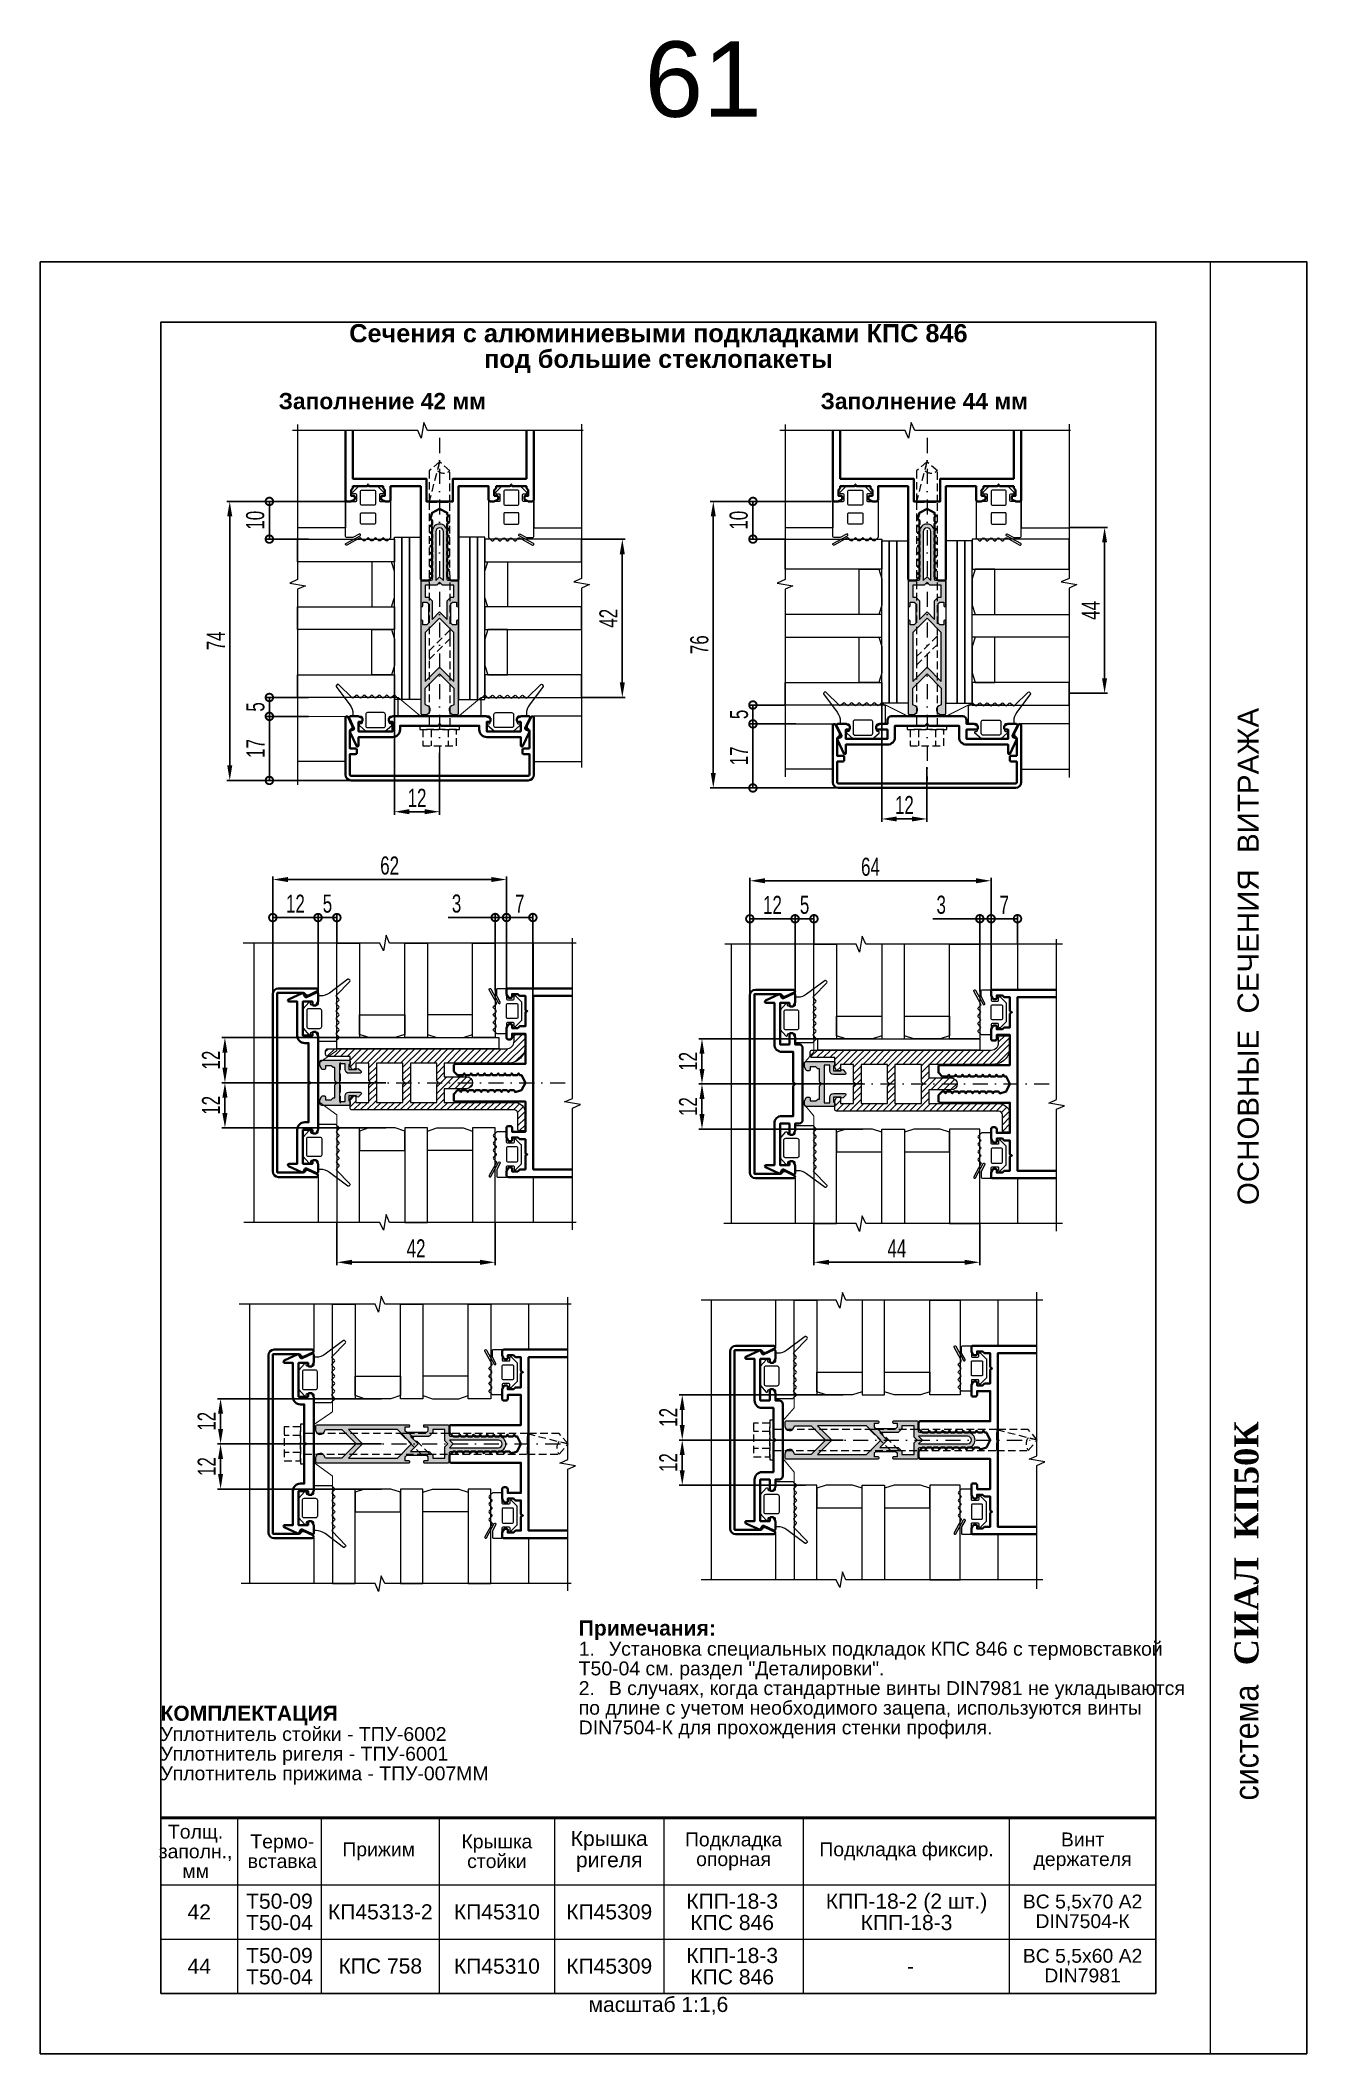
# Model space of a CAD drawing. Extents: x -37 to 8820, y -336 to 478.
# Drawn here: x 2100 to 2310, y 0 to 333.7 of the extents above; entities that cross this region are included whole.
import ezdxf
from ezdxf.enums import TextEntityAlignment as Align

# ---------------------------------------------------------------- set-up
doc = ezdxf.new("R2010")
doc.units = 0
doc.header["$LTSCALE"] = 5
doc.linetypes.add('DASHDOT', pattern=[1, 0.5, -0.25, 0, -0.25])
doc.linetypes.add('HIDDEN', pattern=[0.375, 0.25, -0.125])
doc.layers.get('0').update_dxf_attribs({"linetype": 'CONTINUOUS', "lineweight": 30})
doc.layers.get('DEFPOINTS').update_dxf_attribs({"linetype": 'CONTINUOUS'})
for name, color, linetype, lineweight in [('1', 6, 'DASHDOT', 13), ('2', 3, 'HIDDEN', 13), ('Dimentions', 5, 'CONTINUOUS', 15), ('Glass', 5, 'CONTINUOUS', 20), ('Ал подклад', 7, 'CONTINUOUS', 20), ('Герлен', 7, 'CONTINUOUS', 60), ('Зигзаг', 1, 'CONTINUOUS', 15), ('Конструкции', 252, 'CONTINUOUS', 20), ('Подкладки', 1, 'CONTINUOUS', 20), ('Рамки', 1, 'CONTINUOUS', 15), ('Текстовый', 7, 'CONTINUOUS', 9), ('Уплотнители', 1, 'CONTINUOUS', 20), ('Штриховка', 1, 'CONTINUOUS', 5)]:
    doc.layers.add(name, color=color, linetype=linetype, lineweight=lineweight)
doc.layers.add('Скрытые', color=14, linetype='CONTINUOUS', plot=False)
doc.styles.add('3', font='RUSS.SHX', dxfattribs={"width": 0.7, "height": 3})
doc.styles.add('Каталожный', font='arial.ttf', dxfattribs={"height": 2.5})
doc.styles.add('Фирм', font='arial.ttf', dxfattribs={"height": 3.5})
doc.styles.add('Фирм5', font='timesbd.ttf', dxfattribs={"height": 4})
doc.dimstyles.new('MX1_6', dxfattribs={"dimtxt": 3, "dimasz": 2.5, "dimexe": 0.5, "dimexo": 0, "dimgap": 0.8, "dimtad": 1, "dimlfac": 1.6, "dimdsep": 46, "dimtxsty": '3', "dimcen": 0, "dimclrd": 256, "dimclre": 256, "dimclrt": 256, "dimaunit": 1, "dimadec": 0, "dimazin": 0, "dimtfac": 1, "dimtmove": 0, "dimatfit": 1, "dimfxl": 1, "dimtvp": 1, "dimtolj": 1, "dimtzin": 0, "dimarcsym": 0})

msp = doc.modelspace()

# ---------------------------------------------------------------- texts
at = {"layer": 'Скрытые', "linetype": 'Continuous', "style": 'Каталожный'}
for s, insert, char_height, width, attachment_point in [('\\pxqc;{\\H0.71429x;61}', (2190.9829, 333.5338), 17.5, 37.860373, 1), ('\\pxqc;{\\H0.71429x;масштаб 1:1,6}', (2202.5, 7.9386), 3.5, 165, 5)]:
    msp.add_mtext(s, dxfattribs=dict(at, insert=insert, char_height=char_height, width=width, attachment_point=attachment_point))
at = {"layer": 'Текстовый'}
for s, height, style, p in [('ОСНОВНЫЕ  СЕЧЕНИЯ  ВИТРАЖА', 3.5, 'Фирм', (2302.0431, 140.6503)), ('СИАЛ  КП50К', 4, 'Фирм5', (2302, 64.3724))]:
    msp.add_text(s, height=height, rotation=90, dxfattribs=dict(at, style=style)).set_placement(p)
at = {"layer": 'Текстовый', "style": 'Фирм', "width": 0.9}
msp.add_text(' система ', height=4, rotation=90, dxfattribs=at).set_placement((2302, 51.5762), align=Align.CENTER)
at = {"layer": 'Текстовый', "linetype": 'Continuous', "line_spacing_factor": 0.85, "style": 'Каталожный'}
for s, insert, char_height, width, attachment_point in [('{\\fArial|b1|i0|c204|p34;Сечения с алюминиевыми подкладками КПС 846\\Pпод большие стеклопакеты}', (2202.5, 282.612), 3, 165, 5), ('\\pxi-2,l2,r-2.0333,se1.0833,ql,t4;{\\fArial|b1|i0|c204|p34;Примечания:\\P\\pi0,l0,t2,4;\\fArial|b0|i0|c204|p34;\\H0.92x;1.^IУстановка специальных подкладок КПС 846 с термовставкой Т50-04 см. раздел "Деталировки".\\fArial|b1|i0|c204|p34;\\H1.087x;\\P\\fArial|b0|i0|c204|p34;\\H0.92x;2.^IВ случаях, когда стандартные винты DIN7981 не укладываются по длине с учетом необходимого зацепа, используются винты DIN7504-К для прохождения стенки профиля.}', (2189.2851, 71.8148), 2.5, 95.714943, 1), ('\\P\\pxql;{\\fArial|b1|i0|c204|p34;КОМПЛЕКТАЦИЯ\\P\\pi-2,l2,r-2.0333,se1.0833,t4;\\fArial|b0|i0|c204|p34;\\H0.92x;Уплотнитель стойки - ТПУ-6002\\PУплотнитель ригеля - ТПУ-6001\\PУплотнитель прижима - ТПУ-007ММ}', (2119.934, 61.2198), 2.5, 66.020014, 1), ('Толщ.\\Pзаполн.,\\Pмм', (2125.7528, 33.5434), 2.3, 27.25, 5), ('Крышка ригеля', (2194.3414, 33.5434), 2.5, 18.1601, 5), ('Термо-\\Pвставка', (2140.1384, 33.5434), 2.3, 12.276865, 5), ('Прижим', (2156.1156, 33.5434), 2.3, 27.25, 5), ('Крышка \\Pстойки', (2175.7128, 33.5434), 2.3, 19.097083, 5), ('Подкладка опорная', (2214.9537, 33.5434), 2.3, 23.064405, 5), ('Подкладка фиксир.', (2243.6444, 33.5434), 2.3, 34.031339, 5), ('Винт \\Pдержателя', (2272.8301, 33.5434), 2.3, 24.339882, 5), ('42', (2126.3562, 23.5), 2.5, 12.712441, 5), ('Т50-09\\PТ50-04', (2139.6582, 23.5), 2.5, 13.891532, 5), ('КП45313-2', (2156.3841, 23.5), 2.5, 19.560325, 5), ('КП45310', (2175.7128, 23.5), 2.5, 19.097083, 5), ('КП45309', (2194.3414, 23.5), 2.5, 18.1601, 5), ('КПП-18-3\\PКПС 846', (2214.7314, 23.5), 2.5, 41.235995, 5), ('КПП-18-2 (2 шт.)\\PКПП-18-3', (2243.6444, 23.5), 2.5, 34.031339, 5), ('ВС 5,5х70 А2\\PDIN7504-К', (2272.8301, 23.5897), 2.3, 24.339882, 5), ('Т50-09\\PТ50-04', (2139.6582, 14.5), 2.5, 13.891532, 5), ('КПП-18-3\\PКПС 846', (2214.7314, 14.5), 2.5, 41.235995, 5), ('ВС 5,5х60 А2\\PDIN7981', (2272.8301, 14.5897), 2.3, 24.339882, 5), ('44', (2126.3562, 14.5), 2.5, 12.712441, 5), ('КПС 758', (2156.3841, 14.5224), 2.5, 19.560325, 5), ('КП45310', (2175.7128, 14.5), 2.5, 19.097083, 5), ('КП45309', (2194.3414, 14.5), 2.5, 18.1601, 5), ('-', (2244.2874, 14.5), 2.5, 35.317264, 5)]:
    msp.add_mtext(s, dxfattribs=dict(at, insert=insert, char_height=char_height, width=width, attachment_point=attachment_point))
at = {"layer": 'Текстовый', "linetype": 'Continuous', "char_height": 2.7, "width": 42.664921, "attachment_point": 1, "style": 'Каталожный'}
for s, insert in [('\\pxqc;{\\fArial|b1|i0|c204|p34;Заполнение 42 мм}', (2135.3909, 275.2693)), ('\\pxqc;{\\fArial|b1|i0|c204|p34;Заполнение 44 мм}', (2225.2504, 275.2693))]:
    msp.add_mtext(s, dxfattribs=dict(at, insert=insert))

# ---------------------------------------------------------------- blocks, each defined once
blk = doc.blocks.new('45313-2')
blk.add_lwpolyline([(-12.43, 0, -0.116434), (-12.56, 0.03), (-13.33, 0.42, -0.284079), (-13.5, 0.69), (-13.5, 1.2, -0.414214), (-13.2, 1.5), (-12.5, 1.5), (-12.5, 4), (-21.5, 4), (-21.5, 1.5), (-20.8, 1.5, -0.414214), (-20.5, 1.2), (-20.5, 0.69, -0.284079), (-20.67, 0.42), (-21.44, 0.03, -0.116434), (-21.57, 0), (-23.7, 0, -0.548619), (-23.97, 0.43), (-22.73, 3.1, 0.414214), (-22.87, 3.5), (-23.63, 3.85, -0.414214), (-23.77, 4.25), (-22.1, 7.83, -0.291473), (-21.83, 8), (-21.8, 8, -0.414214), (-21.5, 7.7), (-21.5, 5.5), (-12.5, 5.5, -0.414214), (-10.5, 3.5), (-10.5, 2.5), (-0.44, 2.5, -0.284079), (-0.17, 2.33), (0, 2), (0.17, 2.33, -0.284079), (0.44, 2.5), (10.5, 2.5), (10.5, 3.5, -0.414214), (12.5, 5.5), (21.5, 5.5), (21.5, 7.7, -0.414214), (21.8, 8), (21.83, 8, -0.291473), (22.1, 7.83), (23.77, 4.25, -0.414214), (23.63, 3.85), (22.87, 3.5, 0.414214), (22.73, 3.1), (23.97, 0.43, -0.548619), (23.7, 0), (21.57, 0, -0.116434), (21.44, 0.03), (20.67, 0.42, -0.284079), (20.5, 0.69), (20.5, 1.2, -0.414214), (20.8, 1.5), (21.5, 1.5), (21.5, 4), (12.5, 4), (12.5, 1.5), (13.2, 1.5, -0.414214), (13.5, 1.2), (13.5, 0.69, -0.284079), (13.33, 0.42), (12.56, 0.03, -0.116434), (12.43, 0)], format="xyb", close=True)
blk = doc.blocks.new('*D889')
at = {"layer": 'DEFPOINTS', "color": 0, "linetype": 'Continuous', "transparency": 16777216}
for p in [(2189.77, 251.04), (2189.77, 224.79), (2196.51, 224.79)]:
    blk.add_point(p, dxfattribs=at)
at = {"layer": 'Dimentions', "linetype": 'Continuous', "lineweight": -2, "transparency": 16777216}
for p, q in [((2189.77, 251.04), (2197.01, 251.04)), ((2196.51, 248.54), (2196.51, 227.29)), ((2189.77, 224.79), (2197.01, 224.79))]:
    blk.add_line(p, q, dxfattribs=at)
at = {"layer": 'Dimentions', "linetype": 'Continuous', "transparency": 16777216}
for points in [[(2196.09, 248.54), (2196.93, 248.54), (2196.51, 251.04)], [(2196.09, 227.29), (2196.93, 227.29), (2196.51, 224.79)]]:
    blk.add_solid(points, dxfattribs=at)
at = {"layer": 'Dimentions', "linetype": 'Continuous', "transparency": 16777216, "insert": (2194.21, 237.92), "char_height": 3, "attachment_point": 5, "rotation": 90, "style": '3'}
blk.add_mtext('\\A1;42', dxfattribs=at)
blk = doc.blocks.new('_DotSmall')
at = {"color": 0, "linetype": 'ByBlock', "const_width": 0.5}
blk.add_lwpolyline([(-0.0625, 0, 1), (0.0625, 0, 1)], format="xyb", close=True, dxfattribs=at)
blk = doc.blocks.new('*D890')
at = {"layer": 'DEFPOINTS', "color": 0, "linetype": 'Continuous', "transparency": 16777216}
for p in [(2144.47, 224.79), (2137.99, 221.66), (2144.47, 221.66)]:
    blk.add_point(p, dxfattribs=at)
at = {"layer": 'Dimentions', "linetype": 'Continuous', "lineweight": -2, "transparency": 16777216}
for p, q in [((2144.47, 224.79), (2137.49, 224.79)), ((2137.99, 224.79), (2137.99, 221.66)), ((2144.47, 221.66), (2137.49, 221.66))]:
    blk.add_line(p, q, dxfattribs=at)
at = {"layer": 'Dimentions', "linetype": 'Continuous', "lineweight": -2, "transparency": 16777216, "xscale": 2.5, "yscale": 2.5, "zscale": 2.5}
for p, rotation in [((2137.99, 224.79), 90), ((2137.99, 221.66), 270)]:
    blk.add_blockref('_DotSmall', p, dxfattribs=dict(at, rotation=rotation))
at = {"layer": 'Dimentions', "linetype": 'Continuous', "transparency": 16777216, "insert": (2135.69, 223.23), "char_height": 3, "attachment_point": 5, "rotation": 90, "style": '3'}
blk.add_mtext('\\A1;5', dxfattribs=at)
blk = doc.blocks.new('*D891')
at = {"layer": 'DEFPOINTS', "color": 0, "linetype": 'Continuous', "transparency": 16777216}
for p in [(2144.47, 221.66), (2137.99, 211.04), (2152.48, 211.04)]:
    blk.add_point(p, dxfattribs=at)
at = {"layer": 'Dimentions', "linetype": 'Continuous', "lineweight": -2, "transparency": 16777216}
for p, q in [((2144.47, 221.66), (2137.49, 221.66)), ((2137.99, 221.66), (2137.99, 211.04)), ((2152.48, 211.04), (2137.49, 211.04))]:
    blk.add_line(p, q, dxfattribs=at)
at = {"layer": 'Dimentions', "linetype": 'Continuous', "lineweight": -2, "transparency": 16777216, "xscale": 2.5, "yscale": 2.5, "zscale": 2.5}
for p, rotation in [((2137.99, 221.66), 90), ((2137.99, 211.04), 270)]:
    blk.add_blockref('_DotSmall', p, dxfattribs=dict(at, rotation=rotation))
at = {"layer": 'Dimentions', "linetype": 'Continuous', "transparency": 16777216, "insert": (2135.69, 216.35), "char_height": 3, "attachment_point": 5, "rotation": 90, "style": '3'}
blk.add_mtext('\\A1;17', dxfattribs=at)
blk = doc.blocks.new('*D892')
at = {"layer": 'DEFPOINTS', "color": 0, "linetype": 'Continuous', "transparency": 16777216}
for p in [(2142.68, 257.29), (2137.99, 251.04), (2144.47, 251.04)]:
    blk.add_point(p, dxfattribs=at)
at = {"layer": 'Dimentions', "linetype": 'Continuous', "lineweight": -2, "transparency": 16777216}
for p, q in [((2142.68, 257.29), (2137.49, 257.29)), ((2137.99, 257.29), (2137.99, 251.04)), ((2144.47, 251.04), (2137.49, 251.04))]:
    blk.add_line(p, q, dxfattribs=at)
at = {"layer": 'Dimentions', "linetype": 'Continuous', "lineweight": -2, "transparency": 16777216, "xscale": 2.5, "yscale": 2.5, "zscale": 2.5}
for p, rotation in [((2137.99, 257.29), 90), ((2137.99, 251.04), 270)]:
    blk.add_blockref('_DotSmall', p, dxfattribs=dict(at, rotation=rotation))
at = {"layer": 'Dimentions', "linetype": 'Continuous', "transparency": 16777216, "insert": (2135.65, 254.17), "char_height": 3, "attachment_point": 5, "rotation": 90, "style": '3'}
blk.add_mtext('\\A1;10', dxfattribs=at)
blk = doc.blocks.new('*D893')
at = {"layer": 'DEFPOINTS', "color": 0, "linetype": 'Continuous', "transparency": 16777216}
for p in [(2151.2, 257.29), (2131.42, 211.04), (2144.35, 211.04)]:
    blk.add_point(p, dxfattribs=at)
at = {"layer": 'Dimentions', "linetype": 'Continuous', "lineweight": -2, "transparency": 16777216}
for p, q in [((2151.2, 257.29), (2130.92, 257.29)), ((2131.42, 254.79), (2131.42, 213.54)), ((2144.35, 211.04), (2130.92, 211.04))]:
    blk.add_line(p, q, dxfattribs=at)
at = {"layer": 'Dimentions', "linetype": 'Continuous', "transparency": 16777216}
for points in [[(2131, 254.79), (2131.84, 254.79), (2131.42, 257.29)], [(2131, 213.54), (2131.84, 213.54), (2131.42, 211.04)]]:
    blk.add_solid(points, dxfattribs=at)
at = {"layer": 'Dimentions', "linetype": 'Continuous', "transparency": 16777216, "insert": (2129.12, 234.17), "char_height": 3, "attachment_point": 5, "rotation": 90, "style": '3'}
blk.add_mtext('\\A1;74', dxfattribs=at)
blk = doc.blocks.new('*D894')
at = {"layer": 'DEFPOINTS', "color": 0, "linetype": 'Continuous', "transparency": 16777216}
for p in [(2270.58, 252.98), (2270.58, 225.48), (2276.48, 225.48)]:
    blk.add_point(p, dxfattribs=at)
at = {"layer": 'Dimentions', "linetype": 'Continuous', "lineweight": -2, "transparency": 16777216}
for p, q in [((2270.58, 252.98), (2276.98, 252.98)), ((2276.48, 250.48), (2276.48, 227.98)), ((2270.58, 225.48), (2276.98, 225.48))]:
    blk.add_line(p, q, dxfattribs=at)
at = {"layer": 'Dimentions', "linetype": 'Continuous', "transparency": 16777216}
for points in [[(2276.06, 250.48), (2276.89, 250.48), (2276.48, 252.98)], [(2276.06, 227.98), (2276.89, 227.98), (2276.48, 225.48)]]:
    blk.add_solid(points, dxfattribs=at)
at = {"layer": 'Dimentions', "linetype": 'Continuous', "transparency": 16777216, "insert": (2274.18, 239.23), "char_height": 3, "attachment_point": 5, "rotation": 90, "style": '3'}
blk.add_mtext('\\A1;44', dxfattribs=at)
blk = doc.blocks.new('*D895')
at = {"layer": 'DEFPOINTS', "color": 0, "linetype": 'Continuous', "transparency": 16777216}
for p in [(2218.17, 220.41), (2223.42, 223.54), (2225.28, 220.41)]:
    blk.add_point(p, dxfattribs=at)
at = {"layer": 'Dimentions', "linetype": 'Continuous', "lineweight": -2, "transparency": 16777216}
for p, q in [((2223.42, 223.54), (2217.67, 223.54)), ((2225.28, 220.41), (2217.67, 220.41)), ((2218.17, 223.54), (2218.17, 220.41))]:
    blk.add_line(p, q, dxfattribs=at)
at = {"layer": 'Dimentions', "linetype": 'Continuous', "lineweight": -2, "transparency": 16777216, "xscale": 2.5, "yscale": 2.5, "zscale": 2.5}
for p, rotation in [((2218.17, 223.54), 90), ((2218.17, 220.41), 270)]:
    blk.add_blockref('_DotSmall', p, dxfattribs=dict(at, rotation=rotation))
at = {"layer": 'Dimentions', "linetype": 'Continuous', "transparency": 16777216, "insert": (2215.87, 221.98), "char_height": 3, "attachment_point": 5, "rotation": 90, "style": '3'}
blk.add_mtext('\\A1;5', dxfattribs=at)
blk = doc.blocks.new('*D896')
at = {"layer": 'DEFPOINTS', "color": 0, "linetype": 'Continuous', "transparency": 16777216}
for p in [(2225.28, 220.41), (2218.17, 209.79), (2233.28, 209.79)]:
    blk.add_point(p, dxfattribs=at)
at = {"layer": 'Dimentions', "linetype": 'Continuous', "lineweight": -2, "transparency": 16777216}
for p, q in [((2225.28, 220.41), (2217.67, 220.41)), ((2218.17, 220.41), (2218.17, 209.79)), ((2233.28, 209.79), (2217.67, 209.79))]:
    blk.add_line(p, q, dxfattribs=at)
at = {"layer": 'Dimentions', "linetype": 'Continuous', "lineweight": -2, "transparency": 16777216, "xscale": 2.5, "yscale": 2.5, "zscale": 2.5}
for p, rotation in [((2218.17, 220.41), 90), ((2218.17, 209.79), 270)]:
    blk.add_blockref('_DotSmall', p, dxfattribs=dict(at, rotation=rotation))
at = {"layer": 'Dimentions', "linetype": 'Continuous', "transparency": 16777216, "insert": (2215.87, 215.1), "char_height": 3, "attachment_point": 5, "rotation": 90, "style": '3'}
blk.add_mtext('\\A1;17', dxfattribs=at)
blk = doc.blocks.new('*D897')
at = {"layer": 'DEFPOINTS', "color": 0, "linetype": 'Continuous', "transparency": 16777216}
for p in [(2231.21, 257.29), (2218.17, 251.04), (2223.42, 251.04)]:
    blk.add_point(p, dxfattribs=at)
at = {"layer": 'Dimentions', "linetype": 'Continuous', "lineweight": -2, "transparency": 16777216}
for p, q in [((2231.21, 257.29), (2217.67, 257.29)), ((2218.17, 257.29), (2218.17, 251.04)), ((2223.42, 251.04), (2217.67, 251.04))]:
    blk.add_line(p, q, dxfattribs=at)
at = {"layer": 'Dimentions', "linetype": 'Continuous', "lineweight": -2, "transparency": 16777216, "xscale": 2.5, "yscale": 2.5, "zscale": 2.5}
for p, rotation in [((2218.17, 257.29), 90), ((2218.17, 251.04), 270)]:
    blk.add_blockref('_DotSmall', p, dxfattribs=dict(at, rotation=rotation))
at = {"layer": 'Dimentions', "linetype": 'Continuous', "transparency": 16777216, "insert": (2215.82, 254.17), "char_height": 3, "attachment_point": 5, "rotation": 90, "style": '3'}
blk.add_mtext('\\A1;10', dxfattribs=at)
blk = doc.blocks.new('*D898')
at = {"layer": 'DEFPOINTS', "color": 0, "linetype": 'Continuous', "transparency": 16777216}
for p in [(2225.48, 257.29), (2211.6, 209.79), (2225.48, 209.79)]:
    blk.add_point(p, dxfattribs=at)
at = {"layer": 'Dimentions', "linetype": 'Continuous', "lineweight": -2, "transparency": 16777216}
for p, q in [((2225.48, 257.29), (2211.1, 257.29)), ((2211.6, 254.79), (2211.6, 212.29)), ((2225.48, 209.79), (2211.1, 209.79))]:
    blk.add_line(p, q, dxfattribs=at)
at = {"layer": 'Dimentions', "linetype": 'Continuous', "transparency": 16777216}
for points in [[(2211.18, 254.79), (2212.01, 254.79), (2211.6, 257.29)], [(2211.18, 212.29), (2212.01, 212.29), (2211.6, 209.79)]]:
    blk.add_solid(points, dxfattribs=at)
at = {"layer": 'Dimentions', "linetype": 'Continuous', "transparency": 16777216, "insert": (2209.3, 233.54), "char_height": 3, "attachment_point": 5, "rotation": 90, "style": '3'}
blk.add_mtext('\\A1;76', dxfattribs=at)
blk = doc.blocks.new('*D845')
at = {"layer": 'DEFPOINTS', "color": 0, "linetype": 'Continuous', "transparency": 16777216}
for p in [(2239.53, 226.67), (2247.03, 213.23), (2247.03, 204.66)]:
    blk.add_point(p, dxfattribs=at)
at = {"layer": 'Dimentions', "linetype": 'Continuous', "lineweight": -2, "transparency": 16777216}
for p, q in [((2239.53, 226.67), (2239.53, 204.16)), ((2247.03, 213.23), (2247.03, 204.16)), ((2242.03, 204.66), (2244.53, 204.66))]:
    blk.add_line(p, q, dxfattribs=at)
at = {"layer": 'Dimentions', "linetype": 'Continuous', "transparency": 16777216}
for points in [[(2242.03, 205.07), (2242.03, 204.24), (2239.53, 204.66)], [(2244.53, 205.07), (2244.53, 204.24), (2247.03, 204.66)]]:
    blk.add_solid(points, dxfattribs=at)
at = {"layer": 'Dimentions', "linetype": 'Continuous', "transparency": 16777216, "insert": (2243.28, 206.96), "char_height": 3, "attachment_point": 5, "style": '3'}
blk.add_mtext('\\A1;12', dxfattribs=at)
blk = doc.blocks.new('*D852')
at = {"layer": 'DEFPOINTS', "color": 0, "linetype": 'Continuous', "transparency": 16777216}
for p in [(2149.18, 188.31), (2149.18, 184.09), (2146.06, 175.75)]:
    blk.add_point(p, dxfattribs=at)
at = {"layer": 'Dimentions', "linetype": 'Continuous', "lineweight": -2, "transparency": 16777216}
for p, q in [((2146.06, 175.75), (2146.06, 188.81)), ((2146.06, 188.31), (2149.18, 188.31)), ((2149.18, 184.09), (2149.18, 188.81))]:
    blk.add_line(p, q, dxfattribs=at)
at = {"layer": 'Dimentions', "linetype": 'Continuous', "lineweight": -2, "transparency": 16777216, "xscale": 2.5, "yscale": 2.5, "zscale": 2.5, "rotation": 180}
blk.add_blockref('_DotSmall', (2146.06, 188.31), dxfattribs=at)
at = {"layer": 'Dimentions', "linetype": 'Continuous', "lineweight": -2, "transparency": 16777216, "xscale": 2.5, "yscale": 2.5, "zscale": 2.5}
blk.add_blockref('_DotSmall', (2149.18, 188.31), dxfattribs=at)
at = {"layer": 'Dimentions', "linetype": 'Continuous', "transparency": 16777216, "insert": (2147.62, 190.61), "char_height": 3, "attachment_point": 5, "style": '3'}
blk.add_mtext('\\A1;5', dxfattribs=at)
blk = doc.blocks.new('*D853')
at = {"layer": 'DEFPOINTS', "color": 0, "linetype": 'Continuous', "transparency": 16777216}
for p in [(2149.18, 137.78), (2175.43, 137.78), (2149.18, 131.18)]:
    blk.add_point(p, dxfattribs=at)
at = {"layer": 'Dimentions', "linetype": 'Continuous', "lineweight": -2, "transparency": 16777216}
for p, q in [((2149.18, 137.78), (2149.18, 130.68)), ((2175.43, 137.78), (2175.43, 130.68)), ((2172.93, 131.18), (2151.68, 131.18))]:
    blk.add_line(p, q, dxfattribs=at)
at = {"layer": 'Dimentions', "linetype": 'Continuous', "transparency": 16777216}
for points in [[(2151.68, 131.59), (2151.68, 130.76), (2149.18, 131.18)], [(2172.93, 131.59), (2172.93, 130.76), (2175.43, 131.18)]]:
    blk.add_solid(points, dxfattribs=at)
at = {"layer": 'Dimentions', "linetype": 'Continuous', "transparency": 16777216, "insert": (2162.31, 133.48), "char_height": 3, "attachment_point": 5, "style": '3'}
blk.add_mtext('\\A1;42', dxfattribs=at)
blk = doc.blocks.new('*D854')
at = {"layer": 'DEFPOINTS', "color": 0, "linetype": 'Continuous', "transparency": 16777216}
for p in [(2175.43, 188.32), (2175.43, 176.25), (2177.31, 176.25)]:
    blk.add_point(p, dxfattribs=at)
at = {"layer": 'Dimentions', "linetype": 'Continuous', "lineweight": -2, "transparency": 16777216}
for p, q in [((2175.43, 188.32), (2167.63, 188.32)), ((2175.43, 176.25), (2175.43, 188.82)), ((2177.31, 188.32), (2175.43, 188.32)), ((2177.31, 176.25), (2177.31, 188.82)), ((2177.31, 188.32), (2179.81, 188.32))]:
    blk.add_line(p, q, dxfattribs=at)
at = {"layer": 'Dimentions', "linetype": 'Continuous', "lineweight": -2, "transparency": 16777216, "xscale": 2.5, "yscale": 2.5, "zscale": 2.5}
blk.add_blockref('_DotSmall', (2175.43, 188.32), dxfattribs=at)
at = {"layer": 'Dimentions', "linetype": 'Continuous', "lineweight": -2, "transparency": 16777216, "xscale": 2.5, "yscale": 2.5, "zscale": 2.5, "rotation": 180}
blk.add_blockref('_DotSmall', (2177.31, 188.32), dxfattribs=at)
at = {"layer": 'Dimentions', "linetype": 'Continuous', "transparency": 16777216, "insert": (2169.03, 190.62), "char_height": 3, "attachment_point": 5, "style": '3'}
blk.add_mtext('\\A1;3', dxfattribs=at)
blk = doc.blocks.new('*D855')
at = {"layer": 'DEFPOINTS', "color": 0, "linetype": 'Continuous', "transparency": 16777216}
for p in [(2138.56, 194.62), (2177.31, 185.92), (2138.56, 173.87)]:
    blk.add_point(p, dxfattribs=at)
at = {"layer": 'Dimentions', "linetype": 'Continuous', "lineweight": -2, "transparency": 16777216}
for p, q in [((2138.56, 173.87), (2138.56, 195.12)), ((2174.81, 194.62), (2141.06, 194.62)), ((2177.31, 185.92), (2177.31, 195.12))]:
    blk.add_line(p, q, dxfattribs=at)
at = {"layer": 'Dimentions', "linetype": 'Continuous', "transparency": 16777216}
for points in [[(2141.06, 195.03), (2141.06, 194.2), (2138.56, 194.62)], [(2174.81, 195.03), (2174.81, 194.2), (2177.31, 194.62)]]:
    blk.add_solid(points, dxfattribs=at)
at = {"layer": 'Dimentions', "linetype": 'Continuous', "transparency": 16777216, "insert": (2157.93, 196.92), "char_height": 3, "attachment_point": 5, "style": '3'}
blk.add_mtext('\\A1;62', dxfattribs=at)
blk = doc.blocks.new('*D856')
at = {"layer": 'DEFPOINTS', "color": 0, "linetype": 'Continuous', "transparency": 16777216}
for p in [(2138.56, 188.31), (2146.06, 183.54), (2138.56, 173.87)]:
    blk.add_point(p, dxfattribs=at)
at = {"layer": 'Dimentions', "linetype": 'Continuous', "lineweight": -2, "transparency": 16777216}
for p, q in [((2138.56, 173.87), (2138.56, 188.81)), ((2146.06, 188.31), (2138.56, 188.31)), ((2146.06, 183.54), (2146.06, 188.81))]:
    blk.add_line(p, q, dxfattribs=at)
at = {"layer": 'Dimentions', "linetype": 'Continuous', "lineweight": -2, "transparency": 16777216, "xscale": 2.5, "yscale": 2.5, "zscale": 2.5, "rotation": 180}
blk.add_blockref('_DotSmall', (2138.56, 188.31), dxfattribs=at)
at = {"layer": 'Dimentions', "linetype": 'Continuous', "lineweight": -2, "transparency": 16777216, "xscale": 2.5, "yscale": 2.5, "zscale": 2.5}
blk.add_blockref('_DotSmall', (2146.06, 188.31), dxfattribs=at)
at = {"layer": 'Dimentions', "linetype": 'Continuous', "transparency": 16777216, "insert": (2142.31, 190.61), "char_height": 3, "attachment_point": 5, "style": '3'}
blk.add_mtext('\\A1;12', dxfattribs=at)
blk = doc.blocks.new('*D857')
at = {"layer": 'DEFPOINTS', "color": 0, "linetype": 'Continuous', "transparency": 16777216}
for p in [(2177.31, 188.32), (2177.31, 184.55), (2181.68, 175.31)]:
    blk.add_point(p, dxfattribs=at)
at = {"layer": 'Dimentions', "linetype": 'Continuous', "lineweight": -2, "transparency": 16777216}
for p, q in [((2177.31, 184.55), (2177.31, 188.82)), ((2181.68, 188.32), (2177.31, 188.32)), ((2181.68, 175.31), (2181.68, 188.82))]:
    blk.add_line(p, q, dxfattribs=at)
at = {"layer": 'Dimentions', "linetype": 'Continuous', "lineweight": -2, "transparency": 16777216, "xscale": 2.5, "yscale": 2.5, "zscale": 2.5, "rotation": 180}
blk.add_blockref('_DotSmall', (2177.31, 188.32), dxfattribs=at)
at = {"layer": 'Dimentions', "linetype": 'Continuous', "lineweight": -2, "transparency": 16777216, "xscale": 2.5, "yscale": 2.5, "zscale": 2.5}
blk.add_blockref('_DotSmall', (2181.68, 188.32), dxfattribs=at)
at = {"layer": 'Dimentions', "linetype": 'Continuous', "transparency": 16777216, "insert": (2179.5, 190.62), "char_height": 3, "attachment_point": 5, "style": '3'}
blk.add_mtext('\\A1;7', dxfattribs=at)
blk = doc.blocks.new('*D858')
at = {"layer": 'DEFPOINTS', "color": 0, "linetype": 'Continuous', "transparency": 16777216}
for p in [(2158.72, 226.67), (2166.22, 215.59), (2166.22, 205.86)]:
    blk.add_point(p, dxfattribs=at)
at = {"layer": 'Dimentions', "linetype": 'Continuous', "lineweight": -2, "transparency": 16777216}
for p, q in [((2158.72, 226.67), (2158.72, 205.36)), ((2166.22, 215.59), (2166.22, 205.36)), ((2161.22, 205.86), (2163.72, 205.86))]:
    blk.add_line(p, q, dxfattribs=at)
at = {"layer": 'Dimentions', "linetype": 'Continuous', "transparency": 16777216}
for points in [[(2161.22, 206.28), (2161.22, 205.44), (2158.72, 205.86)], [(2163.72, 206.28), (2163.72, 205.44), (2166.22, 205.86)]]:
    blk.add_solid(points, dxfattribs=at)
at = {"layer": 'Dimentions', "linetype": 'Continuous', "transparency": 16777216, "insert": (2162.47, 208.16), "char_height": 3, "attachment_point": 5, "style": '3'}
blk.add_mtext('\\A1;12', dxfattribs=at)
blk = doc.blocks.new('*D859')
at = {"layer": 'DEFPOINTS', "color": 0, "linetype": 'Continuous', "transparency": 16777216}
for p in [(2157.31, 168.44), (2130.62, 160.94), (2157.31, 160.94)]:
    blk.add_point(p, dxfattribs=at)
at = {"layer": 'Dimentions', "linetype": 'Continuous', "lineweight": -2, "transparency": 16777216}
for p, q in [((2157.31, 168.44), (2130.12, 168.44)), ((2130.62, 165.94), (2130.62, 163.44)), ((2157.31, 160.94), (2130.12, 160.94))]:
    blk.add_line(p, q, dxfattribs=at)
at = {"layer": 'Dimentions', "linetype": 'Continuous', "transparency": 16777216}
for points in [[(2130.2, 165.94), (2131.04, 165.94), (2130.62, 168.44)], [(2130.2, 163.44), (2131.04, 163.44), (2130.62, 160.94)]]:
    blk.add_solid(points, dxfattribs=at)
at = {"layer": 'Dimentions', "linetype": 'Continuous', "transparency": 16777216, "insert": (2128.32, 164.69), "char_height": 3, "attachment_point": 5, "rotation": 90, "style": '3'}
blk.add_mtext('\\A1;12', dxfattribs=at)
blk = doc.blocks.new('*D860')
at = {"layer": 'DEFPOINTS', "color": 0, "linetype": 'Continuous', "transparency": 16777216}
for p in [(2133.89, 160.94), (2130.62, 153.44), (2157.31, 153.44)]:
    blk.add_point(p, dxfattribs=at)
at = {"layer": 'Dimentions', "linetype": 'Continuous', "lineweight": -2, "transparency": 16777216}
for p, q in [((2133.89, 160.94), (2130.12, 160.94)), ((2130.62, 158.44), (2130.62, 155.94)), ((2157.31, 153.44), (2130.12, 153.44))]:
    blk.add_line(p, q, dxfattribs=at)
at = {"layer": 'Dimentions', "linetype": 'Continuous', "transparency": 16777216}
for points in [[(2130.2, 158.44), (2131.04, 158.44), (2130.62, 160.94)], [(2130.2, 155.94), (2131.04, 155.94), (2130.62, 153.44)]]:
    blk.add_solid(points, dxfattribs=at)
at = {"layer": 'Dimentions', "linetype": 'Continuous', "transparency": 16777216, "insert": (2128.32, 157.19), "char_height": 3, "attachment_point": 5, "rotation": 90, "style": '3'}
blk.add_mtext('\\A1;12', dxfattribs=at)
blk = doc.blocks.new('*D861')
at = {"layer": 'DEFPOINTS', "color": 0, "linetype": 'Continuous', "transparency": 16777216}
for p in [(2156.59, 108.57), (2129.9, 101.07), (2156.59, 101.07)]:
    blk.add_point(p, dxfattribs=at)
at = {"layer": 'Dimentions', "linetype": 'Continuous', "lineweight": -2, "transparency": 16777216}
for p, q in [((2156.59, 108.57), (2129.4, 108.57)), ((2129.9, 106.07), (2129.9, 103.57)), ((2156.59, 101.07), (2129.4, 101.07))]:
    blk.add_line(p, q, dxfattribs=at)
at = {"layer": 'Dimentions', "linetype": 'Continuous', "transparency": 16777216}
for points in [[(2129.48, 106.07), (2130.31, 106.07), (2129.9, 108.57)], [(2129.48, 103.57), (2130.31, 103.57), (2129.9, 101.07)]]:
    blk.add_solid(points, dxfattribs=at)
at = {"layer": 'Dimentions', "linetype": 'Continuous', "transparency": 16777216, "insert": (2127.6, 104.82), "char_height": 3, "attachment_point": 5, "rotation": 90, "style": '3'}
blk.add_mtext('\\A1;12', dxfattribs=at)
blk = doc.blocks.new('*D862')
at = {"layer": 'DEFPOINTS', "color": 0, "linetype": 'Continuous', "transparency": 16777216}
for p in [(2133.17, 101.07), (2129.9, 93.57), (2156.59, 93.57)]:
    blk.add_point(p, dxfattribs=at)
at = {"layer": 'Dimentions', "linetype": 'Continuous', "lineweight": -2, "transparency": 16777216}
for p, q in [((2133.17, 101.07), (2129.4, 101.07)), ((2129.9, 98.57), (2129.9, 96.07)), ((2156.59, 93.57), (2129.4, 93.57))]:
    blk.add_line(p, q, dxfattribs=at)
at = {"layer": 'Dimentions', "linetype": 'Continuous', "transparency": 16777216}
for points in [[(2129.48, 98.57), (2130.31, 98.57), (2129.9, 101.07)], [(2129.48, 96.07), (2130.31, 96.07), (2129.9, 93.57)]]:
    blk.add_solid(points, dxfattribs=at)
at = {"layer": 'Dimentions', "linetype": 'Continuous', "transparency": 16777216, "insert": (2127.6, 97.32), "char_height": 3, "attachment_point": 5, "rotation": 90, "style": '3'}
blk.add_mtext('\\A1;12', dxfattribs=at)
blk = doc.blocks.new('*D863')
at = {"layer": 'DEFPOINTS', "color": 0, "linetype": 'Continuous', "transparency": 16777216}
for p in [(2236.41, 168.23), (2209.72, 160.73), (2236.41, 160.73)]:
    blk.add_point(p, dxfattribs=at)
at = {"layer": 'Dimentions', "linetype": 'Continuous', "lineweight": -2, "transparency": 16777216}
for p, q in [((2236.41, 168.23), (2209.22, 168.23)), ((2209.72, 165.73), (2209.72, 163.23)), ((2236.41, 160.73), (2209.22, 160.73))]:
    blk.add_line(p, q, dxfattribs=at)
at = {"layer": 'Dimentions', "linetype": 'Continuous', "transparency": 16777216}
for points in [[(2209.31, 165.73), (2210.14, 165.73), (2209.72, 168.23)], [(2209.31, 163.23), (2210.14, 163.23), (2209.72, 160.73)]]:
    blk.add_solid(points, dxfattribs=at)
at = {"layer": 'Dimentions', "linetype": 'Continuous', "transparency": 16777216, "insert": (2207.42, 164.48), "char_height": 3, "attachment_point": 5, "rotation": 90, "style": '3'}
blk.add_mtext('\\A1;12', dxfattribs=at)
blk = doc.blocks.new('*D864')
at = {"layer": 'DEFPOINTS', "color": 0, "linetype": 'Continuous', "transparency": 16777216}
for p in [(2213, 160.73), (2209.72, 153.23), (2236.41, 153.23)]:
    blk.add_point(p, dxfattribs=at)
at = {"layer": 'Dimentions', "linetype": 'Continuous', "lineweight": -2, "transparency": 16777216}
for p, q in [((2213, 160.73), (2209.22, 160.73)), ((2209.72, 158.23), (2209.72, 155.73)), ((2236.41, 153.23), (2209.22, 153.23))]:
    blk.add_line(p, q, dxfattribs=at)
at = {"layer": 'Dimentions', "linetype": 'Continuous', "transparency": 16777216}
for points in [[(2209.31, 158.23), (2210.14, 158.23), (2209.72, 160.73)], [(2209.31, 155.73), (2210.14, 155.73), (2209.72, 153.23)]]:
    blk.add_solid(points, dxfattribs=at)
at = {"layer": 'Dimentions', "linetype": 'Continuous', "transparency": 16777216, "insert": (2207.42, 156.98), "char_height": 3, "attachment_point": 5, "rotation": 90, "style": '3'}
blk.add_mtext('\\A1;12', dxfattribs=at)
blk = doc.blocks.new('*D865')
at = {"layer": 'DEFPOINTS', "color": 0, "linetype": 'Continuous', "transparency": 16777216}
for p in [(2233.14, 109.22), (2206.45, 101.72), (2233.14, 101.72)]:
    blk.add_point(p, dxfattribs=at)
at = {"layer": 'Dimentions', "linetype": 'Continuous', "lineweight": -2, "transparency": 16777216}
for p, q in [((2233.14, 109.22), (2205.95, 109.22)), ((2206.45, 106.72), (2206.45, 104.22)), ((2233.14, 101.72), (2205.95, 101.72))]:
    blk.add_line(p, q, dxfattribs=at)
at = {"layer": 'Dimentions', "linetype": 'Continuous', "transparency": 16777216}
for points in [[(2206.03, 106.72), (2206.86, 106.72), (2206.45, 109.22)], [(2206.03, 104.22), (2206.86, 104.22), (2206.45, 101.72)]]:
    blk.add_solid(points, dxfattribs=at)
at = {"layer": 'Dimentions', "linetype": 'Continuous', "transparency": 16777216, "insert": (2204.15, 105.47), "char_height": 3, "attachment_point": 5, "rotation": 90, "style": '3'}
blk.add_mtext('\\A1;12', dxfattribs=at)
blk = doc.blocks.new('*D871')
at = {"layer": 'DEFPOINTS', "color": 0, "linetype": 'Continuous', "transparency": 16777216}
for p in [(2228.29, 188.11), (2228.29, 183.89), (2225.16, 175.55)]:
    blk.add_point(p, dxfattribs=at)
at = {"layer": 'Dimentions', "linetype": 'Continuous', "lineweight": -2, "transparency": 16777216}
for p, q in [((2225.16, 175.55), (2225.16, 188.61)), ((2225.16, 188.11), (2228.29, 188.11)), ((2228.29, 183.89), (2228.29, 188.61))]:
    blk.add_line(p, q, dxfattribs=at)
at = {"layer": 'Dimentions', "linetype": 'Continuous', "lineweight": -2, "transparency": 16777216, "xscale": 2.5, "yscale": 2.5, "zscale": 2.5, "rotation": 180}
blk.add_blockref('_DotSmall', (2225.16, 188.11), dxfattribs=at)
at = {"layer": 'Dimentions', "linetype": 'Continuous', "lineweight": -2, "transparency": 16777216, "xscale": 2.5, "yscale": 2.5, "zscale": 2.5}
blk.add_blockref('_DotSmall', (2228.29, 188.11), dxfattribs=at)
at = {"layer": 'Dimentions', "linetype": 'Continuous', "transparency": 16777216, "insert": (2226.73, 190.41), "char_height": 3, "attachment_point": 5, "style": '3'}
blk.add_mtext('\\A1;5', dxfattribs=at)
blk = doc.blocks.new('*D872')
at = {"layer": 'DEFPOINTS', "color": 0, "linetype": 'Continuous', "transparency": 16777216}
for p in [(2228.29, 137.58), (2255.79, 137.58), (2228.29, 131.18)]:
    blk.add_point(p, dxfattribs=at)
at = {"layer": 'Dimentions', "linetype": 'Continuous', "lineweight": -2, "transparency": 16777216}
for p, q in [((2228.29, 137.58), (2228.29, 130.68)), ((2255.79, 137.58), (2255.79, 130.68)), ((2253.29, 131.18), (2230.79, 131.18))]:
    blk.add_line(p, q, dxfattribs=at)
at = {"layer": 'Dimentions', "linetype": 'Continuous', "transparency": 16777216}
for points in [[(2230.79, 131.59), (2230.79, 130.76), (2228.29, 131.18)], [(2253.29, 131.59), (2253.29, 130.76), (2255.79, 131.18)]]:
    blk.add_solid(points, dxfattribs=at)
at = {"layer": 'Dimentions', "linetype": 'Continuous', "transparency": 16777216, "insert": (2242.04, 133.48), "char_height": 3, "attachment_point": 5, "style": '3'}
blk.add_mtext('\\A1;44', dxfattribs=at)
blk = doc.blocks.new('*D873')
at = {"layer": 'DEFPOINTS', "color": 0, "linetype": 'Continuous', "transparency": 16777216}
for p in [(2255.79, 188.12), (2255.79, 176.05), (2257.66, 176.05)]:
    blk.add_point(p, dxfattribs=at)
at = {"layer": 'Dimentions', "linetype": 'Continuous', "lineweight": -2, "transparency": 16777216}
for p, q in [((2255.79, 188.12), (2247.99, 188.12)), ((2255.79, 176.05), (2255.79, 188.62)), ((2257.66, 188.12), (2255.79, 188.12)), ((2257.66, 176.05), (2257.66, 188.62)), ((2257.66, 188.12), (2260.16, 188.12))]:
    blk.add_line(p, q, dxfattribs=at)
at = {"layer": 'Dimentions', "linetype": 'Continuous', "lineweight": -2, "transparency": 16777216, "xscale": 2.5, "yscale": 2.5, "zscale": 2.5}
blk.add_blockref('_DotSmall', (2255.79, 188.12), dxfattribs=at)
at = {"layer": 'Dimentions', "linetype": 'Continuous', "lineweight": -2, "transparency": 16777216, "xscale": 2.5, "yscale": 2.5, "zscale": 2.5, "rotation": 180}
blk.add_blockref('_DotSmall', (2257.66, 188.12), dxfattribs=at)
at = {"layer": 'Dimentions', "linetype": 'Continuous', "transparency": 16777216, "insert": (2249.39, 190.42), "char_height": 3, "attachment_point": 5, "style": '3'}
blk.add_mtext('\\A1;3', dxfattribs=at)
blk = doc.blocks.new('*D874')
at = {"layer": 'DEFPOINTS', "color": 0, "linetype": 'Continuous', "transparency": 16777216}
for p in [(2217.66, 194.41), (2257.66, 186.48), (2217.66, 173.67)]:
    blk.add_point(p, dxfattribs=at)
at = {"layer": 'Dimentions', "linetype": 'Continuous', "lineweight": -2, "transparency": 16777216}
for p, q in [((2217.66, 173.67), (2217.66, 194.91)), ((2255.16, 194.41), (2220.16, 194.41)), ((2257.66, 186.48), (2257.66, 194.91))]:
    blk.add_line(p, q, dxfattribs=at)
at = {"layer": 'Dimentions', "linetype": 'Continuous', "transparency": 16777216}
for points in [[(2220.16, 194.83), (2220.16, 194), (2217.66, 194.41)], [(2255.16, 194.83), (2255.16, 194), (2257.66, 194.41)]]:
    blk.add_solid(points, dxfattribs=at)
at = {"layer": 'Dimentions', "linetype": 'Continuous', "transparency": 16777216, "insert": (2237.66, 196.71), "char_height": 3, "attachment_point": 5, "style": '3'}
blk.add_mtext('\\A1;64', dxfattribs=at)
blk = doc.blocks.new('*D875')
at = {"layer": 'DEFPOINTS', "color": 0, "linetype": 'Continuous', "transparency": 16777216}
for p in [(2217.66, 188.11), (2225.16, 183.33), (2217.66, 173.67)]:
    blk.add_point(p, dxfattribs=at)
at = {"layer": 'Dimentions', "linetype": 'Continuous', "lineweight": -2, "transparency": 16777216}
for p, q in [((2217.66, 173.67), (2217.66, 188.61)), ((2225.16, 188.11), (2217.66, 188.11)), ((2225.16, 183.33), (2225.16, 188.61))]:
    blk.add_line(p, q, dxfattribs=at)
at = {"layer": 'Dimentions', "linetype": 'Continuous', "lineweight": -2, "transparency": 16777216, "xscale": 2.5, "yscale": 2.5, "zscale": 2.5, "rotation": 180}
blk.add_blockref('_DotSmall', (2217.66, 188.11), dxfattribs=at)
at = {"layer": 'Dimentions', "linetype": 'Continuous', "lineweight": -2, "transparency": 16777216, "xscale": 2.5, "yscale": 2.5, "zscale": 2.5}
blk.add_blockref('_DotSmall', (2225.16, 188.11), dxfattribs=at)
at = {"layer": 'Dimentions', "linetype": 'Continuous', "transparency": 16777216, "insert": (2221.41, 190.41), "char_height": 3, "attachment_point": 5, "style": '3'}
blk.add_mtext('\\A1;12', dxfattribs=at)
blk = doc.blocks.new('*D876')
at = {"layer": 'DEFPOINTS', "color": 0, "linetype": 'Continuous', "transparency": 16777216}
for p in [(2257.66, 188.12), (2257.66, 184.35), (2262.04, 183.89)]:
    blk.add_point(p, dxfattribs=at)
at = {"layer": 'Dimentions', "linetype": 'Continuous', "lineweight": -2, "transparency": 16777216}
for p, q in [((2257.66, 184.35), (2257.66, 188.62)), ((2262.04, 188.12), (2257.66, 188.12)), ((2262.04, 183.89), (2262.04, 188.62))]:
    blk.add_line(p, q, dxfattribs=at)
at = {"layer": 'Dimentions', "linetype": 'Continuous', "lineweight": -2, "transparency": 16777216, "xscale": 2.5, "yscale": 2.5, "zscale": 2.5, "rotation": 180}
blk.add_blockref('_DotSmall', (2257.66, 188.12), dxfattribs=at)
at = {"layer": 'Dimentions', "linetype": 'Continuous', "lineweight": -2, "transparency": 16777216, "xscale": 2.5, "yscale": 2.5, "zscale": 2.5}
blk.add_blockref('_DotSmall', (2262.04, 188.12), dxfattribs=at)
at = {"layer": 'Dimentions', "linetype": 'Continuous', "transparency": 16777216, "insert": (2259.85, 190.42), "char_height": 3, "attachment_point": 5, "style": '3'}
blk.add_mtext('\\A1;7', dxfattribs=at)
blk = doc.blocks.new('*D899')
at = {"layer": 'DEFPOINTS', "color": 0, "linetype": 'Continuous', "transparency": 16777216}
for p in [(2209.7, 101.72), (2206.45, 94.22), (2226.89, 94.22)]:
    blk.add_point(p, dxfattribs=at)
at = {"layer": 'Dimentions', "linetype": 'Continuous', "lineweight": -2, "transparency": 16777216}
for p, q in [((2209.7, 101.72), (2205.95, 101.72)), ((2206.45, 99.22), (2206.45, 96.72)), ((2226.89, 94.22), (2205.95, 94.22))]:
    blk.add_line(p, q, dxfattribs=at)
at = {"layer": 'Dimentions', "linetype": 'Continuous', "transparency": 16777216}
for points in [[(2206.03, 99.22), (2206.86, 99.22), (2206.45, 101.72)], [(2206.03, 96.72), (2206.86, 96.72), (2206.45, 94.22)]]:
    blk.add_solid(points, dxfattribs=at)
at = {"layer": 'Dimentions', "linetype": 'Continuous', "transparency": 16777216, "insert": (2204.15, 97.97), "char_height": 3, "attachment_point": 5, "rotation": 90, "style": '3'}
blk.add_mtext('\\A1;12', dxfattribs=at)

# ---------------------------------------------------------------- dimensions: what is measured, and where the dimension line sits
at = {"layer": 'Dimentions', "linetype": 'Continuous'}
for base, p1, p2, picture, middle in [((2131.4188, 211.0418), (2151.2027, 257.2918), (2144.3529, 211.0418), '*D893', (2129.1188, 234.1668)), ((2211.5962, 209.7918), (2225.4756, 257.2918), (2225.4756, 209.7918), '*D898', (2209.2962, 233.5418)), ((2196.5096, 224.7918), (2189.7699, 251.0418), (2189.7699, 224.7918), '*D889', (2194.2096, 237.9168)), ((2276.4765, 225.4769), (2270.5788, 252.9769), (2270.5788, 225.4769), '*D894', (2274.1765, 239.2269)), ((2130.6186, 160.938), (2157.3081, 168.438), (2157.3081, 160.938), '*D859', (2128.3186, 164.688)), ((2209.7249, 160.7342), (2236.4143, 168.2342), (2236.4143, 160.7342), '*D863', (2207.4249, 164.4842)), ((2130.6186, 153.438), (2133.893, 160.938), (2157.3081, 153.438), '*D860', (2128.3186, 157.188)), ((2209.7249, 153.2342), (2212.9992, 160.7342), (2236.4143, 153.2342), '*D864', (2207.4249, 156.9842)), ((2129.8973, 101.0708), (2156.5867, 108.5708), (2156.5867, 101.0708), '*D861', (2127.5973, 104.8208)), ((2206.4479, 101.7183), (2233.1373, 109.2183), (2233.1373, 101.7183), '*D865', (2204.1479, 105.4683)), ((2129.8973, 93.5708), (2133.1716, 101.0708), (2156.5867, 93.5708), '*D862', (2127.5973, 97.3208)), ((2206.4479, 94.2183), (2209.7024, 101.7183), (2226.8873, 94.2183), '*D899', (2204.1479, 97.9683))]:
    dim = msp.add_linear_dim(base=base, p1=p1, p2=p2, angle=90, dimstyle='MX1_6', dxfattribs=at)
    dim.commit()
    dim.dimension.update_dxf_attribs({"geometry": picture, "text_midpoint": middle})
for base, p1, p2, picture, middle in [((2137.9888, 251.0418), (2142.6797, 257.2918), (2144.4727, 251.0418), '*D892', (2135.646, 254.1668)), ((2218.1663, 251.0418), (2231.2146, 257.2918), (2223.4248, 251.0418), '*D897', (2215.8234, 254.1668)), ((2137.9888, 221.6639), (2144.4727, 224.7918), (2144.4727, 221.6639), '*D890', (2135.6888, 223.2278)), ((2218.1663, 220.4139), (2223.4248, 223.5418), (2225.2815, 220.4139), '*D895', (2215.8663, 221.9778)), ((2137.9888, 211.0418), (2144.4727, 221.6639), (2152.4754, 211.0418), '*D891', (2135.6888, 216.3528)), ((2218.1663, 209.7918), (2225.2815, 220.4139), (2233.2843, 209.7918), '*D896', (2215.8663, 215.1028))]:
    dim = msp.add_linear_dim(base=base, p1=p1, p2=p2, angle=90, dimstyle='MX1_6', override={"dimdec": 0, "dimblk1": 'DotSmall', "dimblk2": 'DotSmall', "dimsah": 1}, dxfattribs=at)
    dim.commit()
    dim.dimension.update_dxf_attribs({"geometry": picture, "text_midpoint": middle})
for base, p1, p2, picture, middle in [((2166.2248, 205.8604), (2158.7248, 226.6668), (2166.2248, 215.5906), '*D858', (2162.4748, 208.1604)), ((2247.0337, 204.6567), (2239.5337, 226.6668), (2247.0337, 213.2346), '*D845', (2243.2837, 206.9567)), ((2138.5581, 194.6164), (2177.3081, 185.9229), (2138.5581, 173.8747), '*D855', (2157.9331, 196.9164)), ((2217.6643, 194.4126), (2257.6643, 186.4824), (2217.6643, 173.6708), '*D874', (2237.6643, 196.7126)), ((2149.1831, 131.1752), (2175.4331, 137.7828), (2149.1831, 137.7828), '*D853', (2162.3081, 133.4752)), ((2228.2893, 131.1752), (2255.7893, 137.579), (2228.2893, 137.579), '*D872', (2242.0393, 133.4752))]:
    dim = msp.add_linear_dim(base=base, p1=p1, p2=p2, dimstyle='MX1_6', dxfattribs=at)
    dim.commit()
    dim.dimension.update_dxf_attribs({"geometry": picture, "text_midpoint": middle})
for base, p1, p2, picture, middle in [((2138.5581, 188.3123), (2146.0581, 183.5369), (2138.5581, 173.8747), '*D856', (2142.3081, 190.6123)), ((2149.1831, 188.3123), (2146.0581, 175.7505), (2149.1831, 184.0933), '*D852', (2147.6206, 190.6123)), ((2175.4331, 188.3213), (2177.3081, 176.2505), (2175.4331, 176.2505), '*D854', (2169.0331, 190.6213)), ((2177.3081, 188.3213), (2181.6831, 175.313), (2177.3081, 184.5511), '*D857', (2179.4956, 190.6213)), ((2217.6643, 188.1084), (2225.1643, 183.3331), (2217.6643, 173.6708), '*D875', (2221.4143, 190.4084)), ((2228.2893, 188.1084), (2225.1643, 175.5467), (2228.2893, 183.8894), '*D871', (2226.7268, 190.4084)), ((2255.7893, 188.1175), (2257.6643, 176.0467), (2255.7893, 176.0467), '*D873', (2249.3893, 190.4175)), ((2257.6643, 188.1175), (2262.0393, 183.8894), (2257.6643, 184.3472), '*D876', (2259.8518, 190.4175))]:
    dim = msp.add_linear_dim(base=base, p1=p1, p2=p2, dimstyle='MX1_6', override={"dimdec": 0, "dimblk1": 'DotSmall', "dimblk2": 'DotSmall', "dimsah": 1}, dxfattribs=at)
    dim.commit()
    dim.dimension.update_dxf_attribs({"geometry": picture, "text_midpoint": middle})

# ---------------------------------------------------------------- hatches: boundary and pattern name
at = {"layer": 'Штриховка'}
h = msp.add_hatch(color=256, dxfattribs=at)
edge = h.paths.add_edge_path(flags=16)
edge.add_line((2166.2248, 244.7918), (2166.8498, 244.1668))
edge.add_line((2166.8498, 244.1668), (2166.8498, 252.2918))
edge.add_arc((2166.2248, 252.2918), 0.625, 0, 180)
edge.add_line((2165.5998, 252.2918), (2165.5998, 244.1668))
edge.add_line((2165.5998, 244.1668), (2166.2248, 244.7918))
edge = h.paths.add_edge_path(flags=16)
edge.add_line((2163.8498, 243.4168), (2163.8498, 241.4168))
edge.add_line((2163.8498, 241.4168), (2164.274, 241.4168))
edge.add_arc((2164.274, 241.2293), 0.1875, 45, 90, ccw=False)
edge.add_line((2164.4066, 241.3619), (2164.9199, 240.8485))
edge.add_arc((2164.7873, 240.7159), 0.1875, 0, 45, ccw=False)
edge.add_line((2164.9748, 240.7159), (2164.9748, 237.7256))
edge.add_line((2164.9748, 237.7256), (2166.2248, 238.9756))
edge.add_line((2166.2248, 238.9756), (2167.4748, 237.7256))
edge.add_line((2167.4748, 237.7256), (2167.4748, 240.7159))
edge.add_arc((2167.6623, 240.7159), 0.1875, 135, 180, ccw=False)
edge.add_line((2167.5297, 240.8485), (2168.0431, 241.3619))
edge.add_arc((2168.1757, 241.2293), 0.1875, 90, 135, ccw=False)
edge.add_line((2168.1757, 241.4168), (2168.5998, 241.4168))
edge.add_line((2168.5998, 241.4168), (2168.5998, 243.4168))
edge.add_line((2168.5998, 243.4168), (2166.7159, 243.4168))
edge.add_line((2166.7159, 243.4168), (2166.2248, 243.9079))
edge.add_line((2166.2248, 243.9079), (2165.7337, 243.4168))
edge.add_line((2165.7337, 243.4168), (2163.8498, 243.4168))
edge = h.paths.add_edge_path()
edge.add_arc((2163.2248, 239.9793), 0.125, 180, 270)
edge.add_line((2163.2248, 239.8543), (2163.2873, 239.8543))
edge.add_arc((2163.2873, 239.9793), 0.125, 270, 360)
edge.add_line((2163.4123, 239.9793), (2163.4123, 240.6043))
edge.add_line((2163.4123, 240.6043), (2164.1035, 240.6043))
edge.add_line((2164.1035, 240.6043), (2164.3498, 240.358))
edge.add_line((2164.3498, 240.358), (2164.3498, 237.1006))
edge.add_line((2164.3498, 237.1006), (2164.1035, 236.8543))
edge.add_line((2164.1035, 236.8543), (2163.4123, 236.8543))
edge.add_line((2163.4123, 236.8543), (2163.4123, 237.4793))
edge.add_arc((2163.2873, 237.4793), 0.125, 0, 90)
edge.add_line((2163.2873, 237.6043), (2163.2248, 237.6043))
edge.add_arc((2163.2248, 237.4793), 0.125, 90, 180)
edge.add_line((2163.0998, 237.4793), (2163.0998, 222.1668))
edge.add_arc((2163.2873, 222.1668), 0.1875, 180, 270)
edge.add_line((2163.2873, 221.9793), (2163.8811, 221.9793))
edge.add_arc((2163.8811, 222.7605), 0.7812, 270, 440.718201)
edge.add_arc((2164.0373, 223.7166), 0.1875, 180, 260.718201, ccw=False)
edge.add_line((2163.8498, 223.7166), (2163.8498, 226.3543))
edge.add_line((2163.8498, 226.3543), (2166.2248, 228.7293))
edge.add_line((2166.2248, 228.7293), (2168.5998, 226.3543))
edge.add_line((2168.5998, 226.3543), (2168.5998, 223.7166))
edge.add_arc((2168.4123, 223.7166), 0.1875, 279.281799, 360, ccw=False)
edge.add_arc((2168.5686, 222.7605), 0.7812, 99.281799, 270)
edge.add_line((2168.5686, 221.9793), (2169.1623, 221.9793))
edge.add_arc((2169.1623, 222.1668), 0.1875, 270, 360)
edge.add_line((2169.3498, 222.1668), (2169.3498, 237.4793))
edge.add_arc((2169.2248, 237.4793), 0.125, 0, 90)
edge.add_line((2169.2248, 237.6043), (2169.1623, 237.6043))
edge.add_arc((2169.1623, 237.4793), 0.125, 90, 180)
edge.add_line((2169.0373, 237.4793), (2169.0373, 236.8543))
edge.add_line((2169.0373, 236.8543), (2168.3462, 236.8543))
edge.add_line((2168.3462, 236.8543), (2168.0998, 237.1006))
edge.add_line((2168.0998, 237.1006), (2168.0998, 240.358))
edge.add_line((2168.0998, 240.358), (2168.3462, 240.6043))
edge.add_line((2168.3462, 240.6043), (2169.0373, 240.6043))
edge.add_line((2169.0373, 240.6043), (2169.0373, 239.9793))
edge.add_arc((2169.1623, 239.9793), 0.125, 180, 270)
edge.add_line((2169.1623, 239.8543), (2169.2248, 239.8543))
edge.add_arc((2169.2248, 239.9793), 0.125, 270, 360)
edge.add_line((2169.3498, 239.9793), (2169.3498, 243.9793))
edge.add_arc((2169.1623, 243.9793), 0.1875, 0, 90)
edge.add_line((2169.1623, 244.1668), (2167.6623, 244.1668))
edge.add_arc((2167.6623, 244.3543), 0.1875, 180, 270, ccw=False)
edge.add_line((2167.4748, 244.3543), (2167.4748, 248.4168))
edge.add_arc((2167.4748, 248.5418), 0.125, 270, 450)
edge.add_line((2167.4748, 248.6668), (2167.4748, 252.2918))
edge.add_arc((2166.2248, 252.2918), 1.25, 0, 180)
edge.add_line((2164.9748, 252.2918), (2164.9748, 248.6668))
edge.add_arc((2164.9748, 248.5418), 0.125, 90, 270)
edge.add_line((2164.9748, 248.4168), (2164.9748, 244.3543))
edge.add_arc((2164.7873, 244.3543), 0.1875, -90, 0, ccw=False)
edge.add_line((2164.7873, 244.1668), (2163.2873, 244.1668))
edge.add_arc((2163.2873, 243.9793), 0.1875, 90, 180)
edge.add_line((2163.0998, 243.9793), (2163.0998, 239.9793))
h.paths.add_polyline_path([(2163.8498, 227.4149), (2166.2248, 229.7899), (2168.5998, 227.4149), (2168.5998, 235.5399), (2166.2248, 237.9149), (2163.8498, 235.5399)], flags=16)
h = msp.add_hatch(color=256, dxfattribs=at)
edge = h.paths.add_edge_path(flags=16)
edge.add_line((2247.0337, 244.7918), (2247.6587, 244.1668))
edge.add_line((2247.6587, 244.1668), (2247.6587, 252.2918))
edge.add_arc((2247.0337, 252.2918), 0.625, 0, 180)
edge.add_line((2246.4087, 252.2918), (2246.4087, 244.1668))
edge.add_line((2246.4087, 244.1668), (2247.0337, 244.7918))
edge = h.paths.add_edge_path(flags=16)
edge.add_line((2244.6587, 243.4168), (2244.6587, 241.4168))
edge.add_line((2244.6587, 241.4168), (2245.0829, 241.4168))
edge.add_arc((2245.0829, 241.2293), 0.1875, 45, 90, ccw=False)
edge.add_line((2245.2154, 241.3619), (2245.7288, 240.8485))
edge.add_arc((2245.5962, 240.7159), 0.1875, 0, 45, ccw=False)
edge.add_line((2245.7837, 240.7159), (2245.7837, 237.7256))
edge.add_line((2245.7837, 237.7256), (2247.0337, 238.9756))
edge.add_line((2247.0337, 238.9756), (2248.2837, 237.7256))
edge.add_line((2248.2837, 237.7256), (2248.2837, 240.7159))
edge.add_arc((2248.4712, 240.7159), 0.1875, 135, 180, ccw=False)
edge.add_line((2248.3386, 240.8485), (2248.8519, 241.3619))
edge.add_arc((2248.9845, 241.2293), 0.1875, 90, 135, ccw=False)
edge.add_line((2248.9845, 241.4168), (2249.4087, 241.4168))
edge.add_line((2249.4087, 241.4168), (2249.4087, 243.4168))
edge.add_line((2249.4087, 243.4168), (2247.5248, 243.4168))
edge.add_line((2247.5248, 243.4168), (2247.0337, 243.9079))
edge.add_line((2247.0337, 243.9079), (2246.5426, 243.4168))
edge.add_line((2246.5426, 243.4168), (2244.6587, 243.4168))
edge = h.paths.add_edge_path()
edge.add_arc((2244.0337, 239.9793), 0.125, 180, 270)
edge.add_line((2244.0337, 239.8543), (2244.0962, 239.8543))
edge.add_arc((2244.0962, 239.9793), 0.125, 270, 360)
edge.add_line((2244.2212, 239.9793), (2244.2212, 240.6043))
edge.add_line((2244.2212, 240.6043), (2244.9124, 240.6043))
edge.add_line((2244.9124, 240.6043), (2245.1587, 240.358))
edge.add_line((2245.1587, 240.358), (2245.1587, 237.1006))
edge.add_line((2245.1587, 237.1006), (2244.9124, 236.8543))
edge.add_line((2244.9124, 236.8543), (2244.2212, 236.8543))
edge.add_line((2244.2212, 236.8543), (2244.2212, 237.4793))
edge.add_arc((2244.0962, 237.4793), 0.125, 0, 90)
edge.add_line((2244.0962, 237.6043), (2244.0337, 237.6043))
edge.add_arc((2244.0337, 237.4793), 0.125, 90, 180)
edge.add_line((2243.9087, 237.4793), (2243.9087, 222.1668))
edge.add_arc((2244.0962, 222.1668), 0.1875, 180, 270)
edge.add_line((2244.0962, 221.9793), (2244.6899, 221.9793))
edge.add_arc((2244.6899, 222.7605), 0.7812, 270, 440.718201)
edge.add_arc((2244.8462, 223.7166), 0.1875, 180, 260.718201, ccw=False)
edge.add_line((2244.6587, 223.7166), (2244.6587, 226.3543))
edge.add_line((2244.6587, 226.3543), (2247.0337, 228.7293))
edge.add_line((2247.0337, 228.7293), (2249.4087, 226.3543))
edge.add_line((2249.4087, 226.3543), (2249.4087, 223.7166))
edge.add_arc((2249.2212, 223.7166), 0.1875, 279.281799, 360, ccw=False)
edge.add_arc((2249.3774, 222.7605), 0.7812, 99.281799, 270)
edge.add_line((2249.3774, 221.9793), (2249.9712, 221.9793))
edge.add_arc((2249.9712, 222.1668), 0.1875, 270, 360)
edge.add_line((2250.1587, 222.1668), (2250.1587, 237.4793))
edge.add_arc((2250.0337, 237.4793), 0.125, 0, 90)
edge.add_line((2250.0337, 237.6043), (2249.9712, 237.6043))
edge.add_arc((2249.9712, 237.4793), 0.125, 90, 180)
edge.add_line((2249.8462, 237.4793), (2249.8462, 236.8543))
edge.add_line((2249.8462, 236.8543), (2249.155, 236.8543))
edge.add_line((2249.155, 236.8543), (2248.9087, 237.1006))
edge.add_line((2248.9087, 237.1006), (2248.9087, 240.358))
edge.add_line((2248.9087, 240.358), (2249.155, 240.6043))
edge.add_line((2249.155, 240.6043), (2249.8462, 240.6043))
edge.add_line((2249.8462, 240.6043), (2249.8462, 239.9793))
edge.add_arc((2249.9712, 239.9793), 0.125, 180, 270)
edge.add_line((2249.9712, 239.8543), (2250.0337, 239.8543))
edge.add_arc((2250.0337, 239.9793), 0.125, 270, 360)
edge.add_line((2250.1587, 239.9793), (2250.1587, 243.9793))
edge.add_arc((2249.9712, 243.9793), 0.1875, 0, 90)
edge.add_line((2249.9712, 244.1668), (2248.4712, 244.1668))
edge.add_arc((2248.4712, 244.3543), 0.1875, 180, 270, ccw=False)
edge.add_line((2248.2837, 244.3543), (2248.2837, 248.4168))
edge.add_arc((2248.2837, 248.5418), 0.125, 270, 450)
edge.add_line((2248.2837, 248.6668), (2248.2837, 252.2918))
edge.add_arc((2247.0337, 252.2918), 1.25, 0, 180)
edge.add_line((2245.7837, 252.2918), (2245.7837, 248.6668))
edge.add_arc((2245.7837, 248.5418), 0.125, 90, 270)
edge.add_line((2245.7837, 248.4168), (2245.7837, 244.3543))
edge.add_arc((2245.5962, 244.3543), 0.1875, -90, 0, ccw=False)
edge.add_line((2245.5962, 244.1668), (2244.0962, 244.1668))
edge.add_arc((2244.0962, 243.9793), 0.1875, 90, 180)
edge.add_line((2243.9087, 243.9793), (2243.9087, 239.9793))
h.paths.add_polyline_path([(2244.6587, 227.4149), (2247.0337, 229.7899), (2249.4087, 227.4149), (2249.4087, 235.5399), (2247.0337, 237.9149), (2244.6587, 235.5399)], flags=16)
h = msp.add_hatch(dxfattribs=at)
h.set_pattern_fill('ANSI31', color=256, scale=6.25, style=0)
h.set_pattern_definition([(45, (1708.4511, 371.4225), (-0.5524272, 0.5524272), [])])
edge = h.paths.add_edge_path(flags=16)
edge.add_line((2160.1206, 157.688), (2160.1206, 160.5479))
edge.add_arc((2160.3081, 160.5479), 0.1875, 135, 180, ccw=False)
edge.add_line((2160.1755, 160.6804), (2160.4331, 160.938))
edge.add_line((2160.4331, 160.938), (2160.1755, 161.1956))
edge.add_arc((2160.3081, 161.3282), 0.1875, 180, 225, ccw=False)
edge.add_line((2160.1206, 161.3282), (2160.1206, 164.188))
edge.add_line((2160.1206, 164.188), (2155.7456, 164.188))
edge.add_line((2155.7456, 164.188), (2155.7456, 157.688))
edge.add_line((2155.7456, 157.688), (2160.1206, 157.688))
edge = h.paths.add_edge_path(flags=16)
edge.add_arc((2165.9331, 161.3282), 0.1875, 180, 225, ccw=False)
edge.add_line((2165.7456, 161.3282), (2165.7456, 164.188))
edge.add_line((2165.7456, 164.188), (2161.3706, 164.188))
edge.add_line((2161.3706, 164.188), (2161.3706, 157.688))
edge.add_line((2161.3706, 157.688), (2165.7456, 157.688))
edge.add_line((2165.7456, 157.688), (2165.7456, 160.5479))
edge.add_arc((2165.9331, 160.5479), 0.1875, 135, 180, ccw=False)
edge.add_line((2165.8005, 160.6804), (2166.0581, 160.938))
edge.add_line((2166.0581, 160.938), (2165.8005, 161.1956))
edge = h.paths.add_edge_path()
edge.add_arc((2151.7989, 158.563), 0.1875, 90, 153.434949, ccw=False)
edge.add_line((2151.7989, 158.7505), (2152.1206, 158.7505))
edge.add_arc((2152.1206, 158.563), 0.1875, 0, 90, ccw=False)
edge.add_line((2152.3081, 158.563), (2152.3081, 157.688))
edge.add_line((2152.3081, 157.688), (2154.4956, 157.688))
edge.add_line((2154.4956, 157.688), (2154.4956, 160.5479))
edge.add_arc((2154.6831, 160.5479), 0.1875, 135, 180, ccw=False)
edge.add_line((2154.5505, 160.6804), (2154.8081, 160.938))
edge.add_line((2154.8081, 160.938), (2154.5505, 161.1956))
edge.add_arc((2154.6831, 161.3282), 0.1875, 180, 225, ccw=False)
edge.add_line((2154.4956, 161.3282), (2154.4956, 164.188))
edge.add_line((2154.4956, 164.188), (2152.3081, 164.188))
edge.add_line((2152.3081, 164.188), (2152.3081, 163.313))
edge.add_arc((2152.1206, 163.313), 0.1875, -90, 0, ccw=False)
edge.add_line((2152.1206, 163.1255), (2151.7989, 163.1255))
edge.add_arc((2151.7989, 163.313), 0.1875, 206.565051, 270, ccw=False)
edge.add_line((2151.6312, 163.2292), (2151.3904, 163.7109))
edge.add_arc((2151.5581, 163.7948), 0.1875, 180, 206.565051, ccw=False)
edge.add_line((2151.3706, 163.7948), (2151.3706, 165.313))
edge.add_line((2151.3706, 165.313), (2147.6206, 165.313))
edge.add_arc((2147.6206, 165.6255), 0.3125, 180, 270, ccw=False)
edge.add_line((2147.3081, 165.6255), (2147.3081, 166.2505))
edge.add_arc((2147.6206, 166.2505), 0.3125, 90, 180, ccw=False)
edge.add_line((2147.6206, 166.563), (2177.3081, 166.563))
edge.add_arc((2177.3081, 167.813), 1.25, 270, 360)
edge.add_line((2178.5581, 167.813), (2178.5581, 168.6255))
edge.add_arc((2178.8706, 168.6255), 0.3125, 90, 180, ccw=False)
edge.add_line((2178.8706, 168.938), (2180.1206, 168.938))
edge.add_arc((2180.1206, 168.6255), 0.3125, 0, 90, ccw=False)
edge.add_line((2180.4331, 168.6255), (2180.4331, 167.0005))
edge.add_arc((2177.6206, 167.0005), 2.8125, -90, 0.000001, ccw=False)
edge.add_line((2177.6206, 164.188), (2166.9956, 164.188))
edge.add_line((2166.9956, 164.188), (2166.9956, 161.938))
edge.add_line((2166.9956, 161.938), (2170.6831, 161.938))
edge.add_arc((2170.6831, 160.938), 1, -89.999995, 90, ccw=False)
edge.add_line((2170.6831, 159.938), (2166.9956, 159.938))
edge.add_line((2166.9956, 159.938), (2166.9956, 157.688))
edge.add_line((2166.9956, 157.688), (2178.5581, 157.688))
edge.add_arc((2178.5581, 155.813), 1.875, 0.000022, 90, ccw=False)
edge.add_line((2180.4331, 155.813), (2180.4331, 153.2505))
edge.add_arc((2180.1206, 153.2505), 0.3125, -90, 0, ccw=False)
edge.add_line((2180.1206, 152.938), (2179.4956, 152.938))
edge.add_arc((2179.4956, 153.2505), 0.3125, 180.000018, 270, ccw=False)
edge.add_line((2179.1831, 153.2505), (2179.1831, 155.813))
edge.add_arc((2178.5581, 155.813), 0.625, 0.000018, 90)
edge.add_line((2178.5581, 156.438), (2151.6831, 156.438))
edge.add_arc((2151.6831, 156.7505), 0.3125, 180, 270, ccw=False)
edge.add_line((2151.3706, 156.7505), (2151.3706, 158.0813))
edge.add_arc((2151.5581, 158.0813), 0.1875, 153.434949, 180, ccw=False)
edge.add_line((2151.3904, 158.1651), (2151.6312, 158.6469))
h = msp.add_hatch(dxfattribs=at)
h.set_pattern_fill('ANSI31', color=256, scale=6.25, style=0)
h.set_pattern_definition([(45, (-3368.299, 2552.88295), (-0.55242717, 0.55242717), [])])
edge = h.paths.add_edge_path(flags=16)
edge.add_line((2240.4768, 157.4842), (2240.4768, 160.344))
edge.add_arc((2240.6643, 160.344), 0.1875, 135, 180, ccw=False)
edge.add_line((2240.5317, 160.4766), (2240.7893, 160.7342))
edge.add_line((2240.7893, 160.7342), (2240.5317, 160.9918))
edge.add_arc((2240.6643, 161.1244), 0.1875, 180, 225, ccw=False)
edge.add_line((2240.4768, 161.1244), (2240.4768, 163.9842))
edge.add_line((2240.4768, 163.9842), (2236.1018, 163.9842))
edge.add_line((2236.1018, 163.9842), (2236.1018, 157.4842))
edge.add_line((2236.1018, 157.4842), (2240.4768, 157.4842))
edge = h.paths.add_edge_path(flags=16)
edge.add_arc((2246.2893, 161.1244), 0.1875, 180, 225, ccw=False)
edge.add_line((2246.1018, 161.1244), (2246.1018, 163.9842))
edge.add_line((2246.1018, 163.9842), (2241.7268, 163.9842))
edge.add_line((2241.7268, 163.9842), (2241.7268, 157.4842))
edge.add_line((2241.7268, 157.4842), (2246.1018, 157.4842))
edge.add_line((2246.1018, 157.4842), (2246.1018, 160.344))
edge.add_arc((2246.2893, 160.344), 0.1875, 135, 180, ccw=False)
edge.add_line((2246.1567, 160.4766), (2246.4143, 160.7342))
edge.add_line((2246.4143, 160.7342), (2246.1567, 160.9918))
edge = h.paths.add_edge_path()
edge.add_arc((2232.1552, 158.3592), 0.1875, 90, 153.434949, ccw=False)
edge.add_line((2232.1552, 158.5467), (2232.4768, 158.5467))
edge.add_arc((2232.4768, 158.3592), 0.1875, 0, 90, ccw=False)
edge.add_line((2232.6643, 158.3592), (2232.6643, 157.4842))
edge.add_line((2232.6643, 157.4842), (2234.8518, 157.4842))
edge.add_line((2234.8518, 157.4842), (2234.8518, 160.344))
edge.add_arc((2235.0393, 160.344), 0.1875, 135, 180, ccw=False)
edge.add_line((2234.9067, 160.4766), (2235.1643, 160.7342))
edge.add_line((2235.1643, 160.7342), (2234.9067, 160.9918))
edge.add_arc((2235.0393, 161.1244), 0.1875, 180, 225, ccw=False)
edge.add_line((2234.8518, 161.1244), (2234.8518, 163.9842))
edge.add_line((2234.8518, 163.9842), (2232.6643, 163.9842))
edge.add_line((2232.6643, 163.9842), (2232.6643, 163.1092))
edge.add_arc((2232.4768, 163.1092), 0.1875, -90, 0, ccw=False)
edge.add_line((2232.4768, 162.9217), (2232.1552, 162.9217))
edge.add_arc((2232.1552, 163.1092), 0.1875, 206.565051, 270, ccw=False)
edge.add_line((2231.9875, 163.0254), (2231.7466, 163.5071))
edge.add_arc((2231.9143, 163.591), 0.1875, 180, 206.565051, ccw=False)
edge.add_line((2231.7268, 163.591), (2231.7268, 165.1092))
edge.add_line((2231.7268, 165.1092), (2227.9768, 165.1092))
edge.add_arc((2227.9768, 165.4217), 0.3125, 180, 270, ccw=False)
edge.add_line((2227.6643, 165.4217), (2227.6643, 166.0467))
edge.add_arc((2227.9768, 166.0467), 0.3125, 90, 180, ccw=False)
edge.add_line((2227.9768, 166.3592), (2257.6643, 166.3592))
edge.add_arc((2257.6643, 167.6092), 1.25, 270, 360)
edge.add_line((2258.9143, 167.6092), (2258.9143, 168.4217))
edge.add_arc((2259.2268, 168.4217), 0.3125, 90, 180, ccw=False)
edge.add_line((2259.2268, 168.7342), (2260.4768, 168.7342))
edge.add_arc((2260.4768, 168.4217), 0.3125, 0, 90, ccw=False)
edge.add_line((2260.7893, 168.4217), (2260.7893, 166.7967))
edge.add_arc((2257.9768, 166.7967), 2.8125, -90, 0.000001, ccw=False)
edge.add_line((2257.9768, 163.9842), (2247.3518, 163.9842))
edge.add_line((2247.3518, 163.9842), (2247.3518, 161.7342))
edge.add_line((2247.3518, 161.7342), (2251.0393, 161.7342))
edge.add_arc((2251.0393, 160.7342), 1, -89.999995, 90, ccw=False)
edge.add_line((2251.0393, 159.7342), (2247.3518, 159.7342))
edge.add_line((2247.3518, 159.7342), (2247.3518, 157.4842))
edge.add_line((2247.3518, 157.4842), (2258.9143, 157.4842))
edge.add_arc((2258.9143, 155.6092), 1.875, 0.000022, 90, ccw=False)
edge.add_line((2260.7893, 155.6092), (2260.7893, 153.0467))
edge.add_arc((2260.4768, 153.0467), 0.3125, -90, 0, ccw=False)
edge.add_line((2260.4768, 152.7342), (2259.8518, 152.7342))
edge.add_arc((2259.8518, 153.0467), 0.3125, 180.000018, 270, ccw=False)
edge.add_line((2259.5393, 153.0467), (2259.5393, 155.6092))
edge.add_arc((2258.9143, 155.6092), 0.625, 0.000018, 90)
edge.add_line((2258.9143, 156.2342), (2232.0393, 156.2342))
edge.add_arc((2232.0393, 156.5467), 0.3125, 180, 270, ccw=False)
edge.add_line((2231.7268, 156.5467), (2231.7268, 157.8774))
edge.add_arc((2231.9143, 157.8774), 0.1875, 153.434949, 180, ccw=False)
edge.add_line((2231.7466, 157.9613), (2231.9875, 158.4431))
h = msp.add_hatch(color=256, dxfattribs=at)
edge = h.paths.add_edge_path()
edge.add_line((2149.1831, 160.938), (2148.9255, 161.1956))
edge.add_arc((2149.0581, 161.3282), 0.1875, 180, 225, ccw=False)
edge.add_line((2148.8706, 161.3282), (2148.8706, 163.438))
edge.add_line((2148.8706, 163.438), (2148.6357, 163.438))
edge.add_arc((2148.6357, 163.6255), 0.1875, 225, 270, ccw=False)
edge.add_line((2148.5031, 163.4929), (2148.2456, 163.7505))
edge.add_line((2148.2456, 163.7505), (2147.3081, 163.7505))
edge.add_line((2147.3081, 163.7505), (2147.3081, 163.313))
edge.add_arc((2147.1206, 163.313), 0.1875, -90, 0, ccw=False)
edge.add_line((2147.1206, 163.1255), (2146.7989, 163.1255))
edge.add_arc((2146.7989, 163.313), 0.1875, 206.565051, 270, ccw=False)
edge.add_line((2146.6312, 163.2292), (2146.3904, 163.7109))
edge.add_arc((2146.5581, 163.7948), 0.1875, 180, 206.565051, ccw=False)
edge.add_line((2146.3706, 163.7948), (2146.3706, 164.3755))
edge.add_arc((2146.6831, 164.3755), 0.3125, 90, 180, ccw=False)
edge.add_line((2146.6831, 164.688), (2151.1831, 164.688))
edge.add_arc((2151.1831, 164.5005), 0.1875, 0, 90, ccw=False)
edge.add_line((2151.3706, 164.5005), (2151.3706, 164.1255))
edge.add_arc((2151.1831, 164.1255), 0.1875, -90, 0, ccw=False)
edge.add_line((2151.1831, 163.938), (2151.1831, 163.1255))
edge.add_line((2151.1831, 163.1255), (2152.3706, 163.1255))
edge.add_line((2152.3706, 163.1255), (2152.5031, 163.2581))
edge.add_arc((2152.6357, 163.1255), 0.1875, 45, 135, ccw=False)
edge.add_line((2152.7683, 163.2581), (2153.1875, 162.8389))
edge.add_arc((2153.0473, 162.6988), 0.1982, -90, 45, ccw=False)
edge.add_line((2153.0473, 162.5005), (2151.1831, 162.5005))
edge.add_arc((2151.1831, 163.1255), 0.625, 180, 270, ccw=False)
edge.add_line((2150.5581, 163.1255), (2150.5581, 164.063))
edge.add_line((2150.5581, 164.063), (2149.6206, 164.063))
edge.add_line((2149.6206, 164.063), (2149.6206, 157.813))
edge.add_line((2149.6206, 157.813), (2150.5581, 157.813))
edge.add_line((2150.5581, 157.813), (2150.5581, 158.7505))
edge.add_arc((2151.1831, 158.7505), 0.625, 90, 180, ccw=False)
edge.add_line((2151.1831, 159.3755), (2153.0473, 159.3755))
edge.add_arc((2153.0473, 159.1773), 0.1982, -45, 90, ccw=False)
edge.add_line((2153.1875, 159.0371), (2152.7683, 158.6179))
edge.add_arc((2152.6357, 158.7505), 0.1875, 225, 315, ccw=False)
edge.add_line((2152.5031, 158.6179), (2152.3706, 158.7505))
edge.add_line((2152.3706, 158.7505), (2151.1831, 158.7505))
edge.add_line((2151.1831, 158.7505), (2151.1831, 157.938))
edge.add_arc((2151.1831, 157.7505), 0.1875, 0, 90, ccw=False)
edge.add_line((2151.3706, 157.7505), (2151.3706, 157.3755))
edge.add_arc((2151.1831, 157.3755), 0.1875, -90, 0, ccw=False)
edge.add_line((2151.1831, 157.188), (2146.6831, 157.188))
edge.add_arc((2146.6831, 157.5005), 0.3125, 180, 270, ccw=False)
edge.add_line((2146.3706, 157.5005), (2146.3706, 158.0813))
edge.add_arc((2146.5581, 158.0813), 0.1875, 153.434949, 180, ccw=False)
edge.add_line((2146.3904, 158.1651), (2146.6312, 158.6469))
edge.add_arc((2146.7989, 158.563), 0.1875, 90, 153.434949, ccw=False)
edge.add_line((2146.7989, 158.7505), (2147.1206, 158.7505))
edge.add_arc((2147.1206, 158.563), 0.1875, 0, 90, ccw=False)
edge.add_line((2147.3081, 158.563), (2147.3081, 158.1255))
edge.add_line((2147.3081, 158.1255), (2148.2456, 158.1255))
edge.add_line((2148.2456, 158.1255), (2148.5031, 158.3831))
edge.add_arc((2148.6357, 158.2505), 0.1875, 90, 135, ccw=False)
edge.add_line((2148.6357, 158.438), (2148.8706, 158.438))
edge.add_line((2148.8706, 158.438), (2148.8706, 160.5479))
edge.add_arc((2149.0581, 160.5479), 0.1875, 135, 180, ccw=False)
edge.add_line((2148.9255, 160.6804), (2149.1831, 160.938))
h = msp.add_hatch(color=256, dxfattribs=at)
edge = h.paths.add_edge_path()
edge.add_line((2229.5393, 160.7342), (2229.2817, 160.9918))
edge.add_arc((2229.4143, 161.1244), 0.1875, 180, 225, ccw=False)
edge.add_line((2229.2268, 161.1244), (2229.2268, 163.2342))
edge.add_line((2229.2268, 163.2342), (2228.992, 163.2342))
edge.add_arc((2228.992, 163.4217), 0.1875, 225, 270, ccw=False)
edge.add_line((2228.8594, 163.2891), (2228.6018, 163.5467))
edge.add_line((2228.6018, 163.5467), (2227.6643, 163.5467))
edge.add_line((2227.6643, 163.5467), (2227.6643, 163.1092))
edge.add_arc((2227.4768, 163.1092), 0.1875, -90, 0, ccw=False)
edge.add_line((2227.4768, 162.9217), (2227.1552, 162.9217))
edge.add_arc((2227.1552, 163.1092), 0.1875, 206.565051, 270, ccw=False)
edge.add_line((2226.9875, 163.0254), (2226.7466, 163.5071))
edge.add_arc((2226.9143, 163.591), 0.1875, 180, 206.565051, ccw=False)
edge.add_line((2226.7268, 163.591), (2226.7268, 164.1717))
edge.add_arc((2227.0393, 164.1717), 0.3125, 90, 180, ccw=False)
edge.add_line((2227.0393, 164.4842), (2231.5393, 164.4842))
edge.add_arc((2231.5393, 164.2967), 0.1875, 0, 90, ccw=False)
edge.add_line((2231.7268, 164.2967), (2231.7268, 163.9217))
edge.add_arc((2231.5393, 163.9217), 0.1875, -90, 0, ccw=False)
edge.add_line((2231.5393, 163.7342), (2231.5393, 162.9217))
edge.add_line((2231.5393, 162.9217), (2232.7268, 162.9217))
edge.add_line((2232.7268, 162.9217), (2232.8594, 163.0543))
edge.add_arc((2232.992, 162.9217), 0.1875, 45, 135, ccw=False)
edge.add_line((2233.1246, 163.0543), (2233.5438, 162.6351))
edge.add_arc((2233.4036, 162.4949), 0.1982, -90, 45, ccw=False)
edge.add_line((2233.4036, 162.2967), (2231.5393, 162.2967))
edge.add_arc((2231.5393, 162.9217), 0.625, 180, 270, ccw=False)
edge.add_line((2230.9143, 162.9217), (2230.9143, 163.8592))
edge.add_line((2230.9143, 163.8592), (2229.9768, 163.8592))
edge.add_line((2229.9768, 163.8592), (2229.9768, 157.6092))
edge.add_line((2229.9768, 157.6092), (2230.9143, 157.6092))
edge.add_line((2230.9143, 157.6092), (2230.9143, 158.5467))
edge.add_arc((2231.5393, 158.5467), 0.625, 90, 180, ccw=False)
edge.add_line((2231.5393, 159.1717), (2233.4036, 159.1717))
edge.add_arc((2233.4036, 158.9735), 0.1982, -45, 90, ccw=False)
edge.add_line((2233.5438, 158.8333), (2233.1246, 158.4141))
edge.add_arc((2232.992, 158.5467), 0.1875, 225, 315, ccw=False)
edge.add_line((2232.8594, 158.4141), (2232.7268, 158.5467))
edge.add_line((2232.7268, 158.5467), (2231.5393, 158.5467))
edge.add_line((2231.5393, 158.5467), (2231.5393, 157.7342))
edge.add_arc((2231.5393, 157.5467), 0.1875, 0, 90, ccw=False)
edge.add_line((2231.7268, 157.5467), (2231.7268, 157.1717))
edge.add_arc((2231.5393, 157.1717), 0.1875, -90, 0, ccw=False)
edge.add_line((2231.5393, 156.9842), (2227.0393, 156.9842))
edge.add_arc((2227.0393, 157.2967), 0.3125, 180, 270, ccw=False)
edge.add_line((2226.7268, 157.2967), (2226.7268, 157.8774))
edge.add_arc((2226.9143, 157.8774), 0.1875, 153.434949, 180, ccw=False)
edge.add_line((2226.7466, 157.9613), (2226.9875, 158.4431))
edge.add_arc((2227.1552, 158.3592), 0.1875, 90, 153.434949, ccw=False)
edge.add_line((2227.1552, 158.5467), (2227.4768, 158.5467))
edge.add_arc((2227.4768, 158.3592), 0.1875, 0, 90, ccw=False)
edge.add_line((2227.6643, 158.3592), (2227.6643, 157.9217))
edge.add_line((2227.6643, 157.9217), (2228.6018, 157.9217))
edge.add_line((2228.6018, 157.9217), (2228.8594, 158.1793))
edge.add_arc((2228.992, 158.0467), 0.1875, 90, 135, ccw=False)
edge.add_line((2228.992, 158.2342), (2229.2268, 158.2342))
edge.add_line((2229.2268, 158.2342), (2229.2268, 160.344))
edge.add_arc((2229.4143, 160.344), 0.1875, 135, 180, ccw=False)
edge.add_line((2229.2817, 160.4766), (2229.5393, 160.7342))
h = msp.add_hatch(color=256, dxfattribs=at)
edge = h.paths.add_edge_path()
edge.add_arc((2163.6492, 104.0708), 0.125, 90, 180)
edge.add_line((2163.5242, 104.0708), (2163.5242, 104.0083))
edge.add_arc((2163.6492, 104.0083), 0.125, 180, 270)
edge.add_line((2163.6492, 103.8833), (2164.2742, 103.8833))
edge.add_line((2164.2742, 103.8833), (2164.2742, 103.1922))
edge.add_line((2164.2742, 103.1922), (2164.0279, 102.9458))
edge.add_line((2164.0279, 102.9458), (2160.7705, 102.9458))
edge.add_line((2160.7705, 102.9458), (2160.5242, 103.1922))
edge.add_line((2160.5242, 103.1922), (2160.5242, 103.8833))
edge.add_line((2160.5242, 103.8833), (2161.1492, 103.8833))
edge.add_arc((2161.1492, 104.0083), 0.125, 270, 360)
edge.add_line((2161.2742, 104.0083), (2161.2742, 104.0708))
edge.add_arc((2161.1492, 104.0708), 0.125, 0, 90)
edge.add_line((2161.1492, 104.1958), (2145.8367, 104.1958))
edge.add_arc((2145.8367, 104.0083), 0.1875, 90, 180)
edge.add_line((2145.6492, 104.0083), (2145.6492, 103.4146))
edge.add_arc((2146.4304, 103.4146), 0.7812, 180, 350.718201)
edge.add_arc((2147.3865, 103.2583), 0.1875, 90, 170.718201, ccw=False)
edge.add_line((2147.3865, 103.4458), (2150.0242, 103.4458))
edge.add_line((2150.0242, 103.4458), (2152.3992, 101.0708))
edge.add_line((2152.3992, 101.0708), (2150.0242, 98.6958))
edge.add_line((2150.0242, 98.6958), (2147.3865, 98.6958))
edge.add_arc((2147.3865, 98.8833), 0.1875, 189.281799, 270, ccw=False)
edge.add_arc((2146.4304, 98.7271), 0.7812, 9.281799, 180)
edge.add_line((2145.6492, 98.7271), (2145.6492, 98.1333))
edge.add_arc((2145.8367, 98.1333), 0.1875, 180, 270)
edge.add_line((2145.8367, 97.9458), (2161.1492, 97.9458))
edge.add_arc((2161.1492, 98.0708), 0.125, 270, 360)
edge.add_line((2161.2742, 98.0708), (2161.2742, 98.1333))
edge.add_arc((2161.1492, 98.1333), 0.125, 0, 90)
edge.add_line((2161.1492, 98.2583), (2160.5242, 98.2583))
edge.add_line((2160.5242, 98.2583), (2160.5242, 98.9495))
edge.add_line((2160.5242, 98.9495), (2160.7705, 99.1958))
edge.add_line((2160.7705, 99.1958), (2164.0279, 99.1958))
edge.add_line((2164.0279, 99.1958), (2164.2742, 98.9495))
edge.add_line((2164.2742, 98.9495), (2164.2742, 98.2583))
edge.add_line((2164.2742, 98.2583), (2163.6492, 98.2583))
edge.add_arc((2163.6492, 98.1333), 0.125, 90, 180)
edge.add_line((2163.5242, 98.1333), (2163.5242, 98.0708))
edge.add_arc((2163.6492, 98.0708), 0.125, 180, 270)
edge.add_line((2163.6492, 97.9458), (2167.6492, 97.9458))
edge.add_arc((2167.6492, 98.1333), 0.1875, 270, 360)
edge.add_line((2167.8367, 98.1333), (2167.8367, 99.6333))
edge.add_arc((2168.0242, 99.6333), 0.1875, 90, 180, ccw=False)
edge.add_line((2168.0242, 99.8208), (2172.0867, 99.8208))
edge.add_arc((2172.2117, 99.8208), 0.125, 180, 360)
edge.add_line((2172.3367, 99.8208), (2175.9617, 99.8208))
edge.add_arc((2175.9617, 101.0708), 1.25, 270, 450)
edge.add_line((2175.9617, 102.3208), (2172.3367, 102.3208))
edge.add_arc((2172.2117, 102.3208), 0.125, 0, 180)
edge.add_line((2172.0867, 102.3208), (2168.0242, 102.3208))
edge.add_arc((2168.0242, 102.5083), 0.1875, 180, 270, ccw=False)
edge.add_line((2167.8367, 102.5083), (2167.8367, 104.0083))
edge.add_arc((2167.6492, 104.0083), 0.1875, 0, 90)
edge.add_line((2167.6492, 104.1958), (2163.6492, 104.1958))
h.paths.add_polyline_path([(2151.0848, 103.4458), (2153.4598, 101.0708), (2151.0848, 98.6958), (2159.2098, 98.6958), (2161.5848, 101.0708), (2159.2098, 103.4458)], flags=16)
edge = h.paths.add_edge_path(flags=16)
edge.add_line((2167.0867, 103.4458), (2165.0867, 103.4458))
edge.add_line((2165.0867, 103.4458), (2165.0867, 103.0217))
edge.add_arc((2164.8992, 103.0217), 0.1875, -45, 0, ccw=False)
edge.add_line((2165.0318, 102.8891), (2164.5184, 102.3758))
edge.add_arc((2164.3859, 102.5083), 0.1875, 270, 315, ccw=False)
edge.add_line((2164.3859, 102.3208), (2161.3955, 102.3208))
edge.add_line((2161.3955, 102.3208), (2162.6455, 101.0708))
edge.add_line((2162.6455, 101.0708), (2161.3955, 99.8208))
edge.add_line((2161.3955, 99.8208), (2164.3859, 99.8208))
edge.add_arc((2164.3859, 99.6333), 0.1875, 45, 90, ccw=False)
edge.add_line((2164.5184, 99.7659), (2165.0318, 99.2526))
edge.add_arc((2164.8992, 99.12), 0.1875, 0, 45, ccw=False)
edge.add_line((2165.0867, 99.12), (2165.0867, 98.6958))
edge.add_line((2165.0867, 98.6958), (2167.0867, 98.6958))
edge.add_line((2167.0867, 98.6958), (2167.0867, 100.5797))
edge.add_line((2167.0867, 100.5797), (2167.5778, 101.0708))
edge.add_line((2167.5778, 101.0708), (2167.0867, 101.562))
edge.add_line((2167.0867, 101.562), (2167.0867, 103.4458))
edge = h.paths.add_edge_path(flags=16)
edge.add_line((2168.4617, 101.0708), (2167.8367, 100.4458))
edge.add_line((2167.8367, 100.4458), (2175.9617, 100.4458))
edge.add_arc((2175.9617, 101.0708), 0.625, 270, 450)
edge.add_line((2175.9617, 101.6958), (2167.8367, 101.6958))
edge.add_line((2167.8367, 101.6958), (2168.4617, 101.0708))
h = msp.add_hatch(color=256, dxfattribs=at)
edge = h.paths.add_edge_path()
edge.add_arc((2241.4498, 104.7183), 0.125, 90, 180)
edge.add_line((2241.3248, 104.7183), (2241.3248, 104.6558))
edge.add_arc((2241.4498, 104.6558), 0.125, 180, 270)
edge.add_line((2241.4498, 104.5308), (2242.0748, 104.5308))
edge.add_line((2242.0748, 104.5308), (2242.0748, 103.8396))
edge.add_line((2242.0748, 103.8396), (2241.8285, 103.5933))
edge.add_line((2241.8285, 103.5933), (2238.5711, 103.5933))
edge.add_line((2238.5711, 103.5933), (2238.3248, 103.8396))
edge.add_line((2238.3248, 103.8396), (2238.3248, 104.5308))
edge.add_line((2238.3248, 104.5308), (2238.9498, 104.5308))
edge.add_arc((2238.9498, 104.6558), 0.125, 270, 360)
edge.add_line((2239.0748, 104.6558), (2239.0748, 104.7183))
edge.add_arc((2238.9498, 104.7183), 0.125, 0, 90)
edge.add_line((2238.9498, 104.8433), (2223.6373, 104.8433))
edge.add_arc((2223.6373, 104.6558), 0.1875, 90, 180)
edge.add_line((2223.4498, 104.6558), (2223.4498, 104.062))
edge.add_arc((2224.231, 104.062), 0.7812, 180, 350.718201)
edge.add_arc((2225.1871, 103.9058), 0.1875, 90, 170.718201, ccw=False)
edge.add_line((2225.1871, 104.0933), (2227.8248, 104.0933))
edge.add_line((2227.8248, 104.0933), (2230.1998, 101.7183))
edge.add_line((2230.1998, 101.7183), (2227.8248, 99.3433))
edge.add_line((2227.8248, 99.3433), (2225.1871, 99.3433))
edge.add_arc((2225.1871, 99.5308), 0.1875, 189.281799, 270, ccw=False)
edge.add_arc((2224.231, 99.3745), 0.7812, 9.281799, 180)
edge.add_line((2223.4498, 99.3745), (2223.4498, 98.7808))
edge.add_arc((2223.6373, 98.7808), 0.1875, 180, 270)
edge.add_line((2223.6373, 98.5933), (2238.9498, 98.5933))
edge.add_arc((2238.9498, 98.7183), 0.125, 270, 360)
edge.add_line((2239.0748, 98.7183), (2239.0748, 98.7808))
edge.add_arc((2238.9498, 98.7808), 0.125, 0, 90)
edge.add_line((2238.9498, 98.9058), (2238.3248, 98.9058))
edge.add_line((2238.3248, 98.9058), (2238.3248, 99.5969))
edge.add_line((2238.3248, 99.5969), (2238.5711, 99.8433))
edge.add_line((2238.5711, 99.8433), (2241.8285, 99.8433))
edge.add_line((2241.8285, 99.8433), (2242.0748, 99.5969))
edge.add_line((2242.0748, 99.5969), (2242.0748, 98.9058))
edge.add_line((2242.0748, 98.9058), (2241.4498, 98.9058))
edge.add_arc((2241.4498, 98.7808), 0.125, 90, 180)
edge.add_line((2241.3248, 98.7808), (2241.3248, 98.7183))
edge.add_arc((2241.4498, 98.7183), 0.125, 180, 270)
edge.add_line((2241.4498, 98.5933), (2245.4498, 98.5933))
edge.add_arc((2245.4498, 98.7808), 0.1875, 270, 360)
edge.add_line((2245.6373, 98.7808), (2245.6373, 100.2808))
edge.add_arc((2245.8248, 100.2808), 0.1875, 90, 180, ccw=False)
edge.add_line((2245.8248, 100.4683), (2249.8873, 100.4683))
edge.add_arc((2250.0123, 100.4683), 0.125, 180, 360)
edge.add_line((2250.1373, 100.4683), (2253.7623, 100.4683))
edge.add_arc((2253.7623, 101.7183), 1.25, 270, 450)
edge.add_line((2253.7623, 102.9683), (2250.1373, 102.9683))
edge.add_arc((2250.0123, 102.9683), 0.125, 0, 180)
edge.add_line((2249.8873, 102.9683), (2245.8248, 102.9683))
edge.add_arc((2245.8248, 103.1558), 0.1875, 180, 270, ccw=False)
edge.add_line((2245.6373, 103.1558), (2245.6373, 104.6558))
edge.add_arc((2245.4498, 104.6558), 0.1875, 0, 90)
edge.add_line((2245.4498, 104.8433), (2241.4498, 104.8433))
h.paths.add_polyline_path([(2228.8854, 104.0933), (2231.2604, 101.7183), (2228.8854, 99.3433), (2237.0104, 99.3433), (2239.3854, 101.7183), (2237.0104, 104.0933)], flags=16)
edge = h.paths.add_edge_path(flags=16)
edge.add_line((2244.8873, 104.0933), (2242.8873, 104.0933))
edge.add_line((2242.8873, 104.0933), (2242.8873, 103.6691))
edge.add_arc((2242.6998, 103.6691), 0.1875, -45, 0, ccw=False)
edge.add_line((2242.8324, 103.5365), (2242.319, 103.0232))
edge.add_arc((2242.1865, 103.1558), 0.1875, 270, 315, ccw=False)
edge.add_line((2242.1865, 102.9683), (2239.1961, 102.9683))
edge.add_line((2239.1961, 102.9683), (2240.4461, 101.7183))
edge.add_line((2240.4461, 101.7183), (2239.1961, 100.4683))
edge.add_line((2239.1961, 100.4683), (2242.1865, 100.4683))
edge.add_arc((2242.1865, 100.2808), 0.1875, 45, 90, ccw=False)
edge.add_line((2242.319, 100.4133), (2242.8324, 99.9))
edge.add_arc((2242.6998, 99.7674), 0.1875, 0, 45, ccw=False)
edge.add_line((2242.8873, 99.7674), (2242.8873, 99.3433))
edge.add_line((2242.8873, 99.3433), (2244.8873, 99.3433))
edge.add_line((2244.8873, 99.3433), (2244.8873, 101.2271))
edge.add_line((2244.8873, 101.2271), (2245.3784, 101.7183))
edge.add_line((2245.3784, 101.7183), (2244.8873, 102.2094))
edge.add_line((2244.8873, 102.2094), (2244.8873, 104.0933))
edge = h.paths.add_edge_path(flags=16)
edge.add_line((2246.2623, 101.7183), (2245.6373, 101.0933))
edge.add_line((2245.6373, 101.0933), (2253.7623, 101.0933))
edge.add_arc((2253.7623, 101.7183), 0.625, 270, 450)
edge.add_line((2253.7623, 102.3433), (2245.6373, 102.3433))
edge.add_line((2245.6373, 102.3433), (2246.2623, 101.7183))

# ---------------------------------------------------------------- linework, layer by layer
for points in [[(2150.5998, 269.0556), (2150.5998, 257.6043, 0.41421356), (2150.9123, 257.2918), (2151.4931, 257.2918, 0.11643382), (2151.5769, 257.3116), (2152.0587, 257.5525, 0.28407904), (2152.1623, 257.7202), (2152.1623, 258.0418, 0.41421356), (2151.9748, 258.2293), (2151.5373, 258.2293), (2151.5373, 259.1668), (2151.7949, 259.4244, 0.19891237), (2151.8498, 259.5569), (2151.8498, 259.7918), (2154.0777, 259.7918, 0.28407904), (2154.2454, 259.8954), (2154.3498, 260.1043), (2154.4543, 259.8954, 0.28407904), (2154.622, 259.7918), (2156.8498, 259.7918), (2156.8498, 259.5569, 0.19891237), (2156.9047, 259.4244), (2157.1623, 259.1668), (2157.1623, 258.2293), (2156.7248, 258.2293, 0.41421356), (2156.5373, 258.0418), (2156.5373, 257.7202, 0.28407904), (2156.641, 257.5525), (2157.1227, 257.3116, 0.11643382), (2157.2066, 257.2918), (2157.7873, 257.2918, 0.41421356), (2158.0998, 257.6043), (2158.0998, 259.7918), (2163.0998, 259.7918), (2163.0998, 244.4793, 0.41421356), (2163.4123, 244.1668), (2164.2722, 244.1668, 0.19891237), (2164.4047, 244.2217), (2164.9199, 244.7369, 0.19891237), (2164.9748, 244.8694), (2164.9748, 245.0821, 0.28407904), (2164.8712, 245.2498), (2164.6623, 245.3543), (2164.8712, 245.4587, 0.28407904), (2164.9748, 245.6264), (2164.9748, 246.2071, 0.28407904), (2164.8712, 246.3748), (2164.6623, 246.4793), (2164.8712, 246.5837, 0.28407904), (2164.9748, 246.7514), (2164.9748, 247.3321, 0.28407904), (2164.8712, 247.4998), (2164.6623, 247.6043), (2164.8712, 247.7087, 0.28407904), (2164.9748, 247.8764), (2164.9748, 248.4571, 0.28407904), (2164.8712, 248.6248), (2164.6623, 248.7293), (2164.8712, 248.8337, 0.28407904), (2164.9748, 249.0014), (2164.9748, 249.5821, 0.28407904), (2164.8712, 249.7498), (2164.6623, 249.8543), (2164.8712, 249.9587, 0.28407904), (2164.9748, 250.1264), (2164.9748, 250.7071, 0.28407904), (2164.8712, 250.8748), (2164.6623, 250.9793), (2164.8712, 251.0837, 0.28407904), (2164.9748, 251.2514), (2164.9748, 251.8321, 0.28407904), (2164.8712, 251.9998), (2164.6623, 252.1043), (2164.8712, 252.2087, 0.28407904), (2164.9748, 252.3764), (2164.9748, 252.9571, 0.28407904), (2164.8712, 253.1248), (2164.6623, 253.2293), (2164.8712, 253.3337, 0.28407904), (2164.9748, 253.5014), (2164.9748, 254.0821, 0.28407904), (2164.8712, 254.2498), (2164.6623, 254.3543), (2164.9748, 255.4168), (2166.2248, 256.0418), (2167.4748, 255.4168), (2167.4748, 255.1889, 0.28407904), (2167.5785, 255.0212), (2167.7873, 254.9168), (2167.5785, 254.8123, 0.28407904), (2167.4748, 254.6446), (2167.4748, 254.0639, 0.28407904), (2167.5785, 253.8962), (2167.7873, 253.7918), (2167.5785, 253.6873, 0.28407904), (2167.4748, 253.5196), (2167.4748, 252.9389, 0.28407904), (2167.5785, 252.7712), (2167.7873, 252.6668), (2167.5785, 252.5623, 0.28407904), (2167.4748, 252.3946), (2167.4748, 251.8139, 0.28407904), (2167.5785, 251.6462), (2167.7873, 251.5418), (2167.5785, 251.4373, 0.28407904), (2167.4748, 251.2696), (2167.4748, 250.6889, 0.28407904), (2167.5785, 250.5212), (2167.7873, 250.4168), (2167.5785, 250.3123, 0.28407904), (2167.4748, 250.1446), (2167.4748, 249.5639, 0.28407904), (2167.5785, 249.3962), (2167.7873, 249.2918), (2167.5785, 249.1873, 0.28407904), (2167.4748, 249.0196), (2167.4748, 248.4389, 0.28407904), (2167.5785, 248.2712), (2167.7873, 248.1668), (2167.5785, 248.0623, 0.28407904), (2167.4748, 247.8946), (2167.4748, 247.3139, 0.28407904), (2167.5785, 247.1462), (2167.7873, 247.0418), (2167.5785, 246.9373, 0.28407904), (2167.4748, 246.7696), (2167.4748, 246.1889, 0.28407904), (2167.5785, 246.0212), (2167.7873, 245.9168), (2167.5785, 245.8123, 0.28407904), (2167.4748, 245.6446), (2167.4748, 244.8694, 0.19891237), (2167.5297, 244.7369), (2168.0449, 244.2217, 0.19891237), (2168.1775, 244.1668), (2169.0373, 244.1668, 0.41421356), (2169.3498, 244.4793), (2169.3498, 259.7918), (2174.3498, 259.7918), (2174.3498, 257.6043, 0.41421356), (2174.6623, 257.2918), (2175.2431, 257.2918, 0.11643382), (2175.3269, 257.3116), (2175.8087, 257.5525, 0.28407904), (2175.9123, 257.7202), (2175.9123, 258.0418, 0.41421356), (2175.7248, 258.2293), (2175.2873, 258.2293), (2175.2873, 259.1668), (2175.5449, 259.4244, 0.19891237), (2175.5998, 259.5569), (2175.5998, 259.7918), (2177.8277, 259.7918, 0.28407904), (2177.9954, 259.8954), (2178.0998, 260.1043), (2178.2043, 259.8954, 0.28407904), (2178.372, 259.7918), (2180.5998, 259.7918), (2180.5998, 259.5569, 0.19891237), (2180.6547, 259.4244), (2180.9123, 259.1668), (2180.9123, 258.2293), (2180.4748, 258.2293, 0.41421356), (2180.2873, 258.0418), (2180.2873, 257.7202, 0.28407904), (2180.391, 257.5525), (2180.8727, 257.3116, 0.11643382), (2180.9566, 257.2918), (2181.5373, 257.2918, 0.41421356), (2181.8498, 257.6043), (2181.8498, 269.0556)], [(2231.4087, 269.0556), (2231.4087, 257.6043, 0.41421356), (2231.7212, 257.2918), (2232.3019, 257.2918, 0.11643382), (2232.3858, 257.3116), (2232.8675, 257.5525, 0.28407904), (2232.9712, 257.7202), (2232.9712, 258.0418, 0.41421356), (2232.7837, 258.2293), (2232.3462, 258.2293), (2232.3462, 259.1668), (2232.6038, 259.4244, 0.19891237), (2232.6587, 259.5569), (2232.6587, 259.7918), (2234.8865, 259.7918, 0.28407904), (2235.0543, 259.8954), (2235.1587, 260.1043), (2235.2631, 259.8954, 0.28407904), (2235.4308, 259.7918), (2237.6587, 259.7918), (2237.6587, 259.5569, 0.19891237), (2237.7136, 259.4244), (2237.9712, 259.1668), (2237.9712, 258.2293), (2237.5337, 258.2293, 0.41421356), (2237.3462, 258.0418), (2237.3462, 257.7202, 0.28407904), (2237.4498, 257.5525), (2237.9316, 257.3116, 0.11643382), (2238.0154, 257.2918), (2238.5962, 257.2918, 0.41421356), (2238.9087, 257.6043), (2238.9087, 259.7918), (2243.9087, 259.7918), (2243.9087, 244.4793, 0.41421356), (2244.2212, 244.1668), (2245.081, 244.1668, 0.19891237), (2245.2136, 244.2217), (2245.7288, 244.7369, 0.19891237), (2245.7837, 244.8694), (2245.7837, 245.0821, 0.28407904), (2245.68, 245.2498), (2245.4712, 245.3543), (2245.68, 245.4587, 0.28407904), (2245.7837, 245.6264), (2245.7837, 246.2071, 0.28407904), (2245.68, 246.3748), (2245.4712, 246.4793), (2245.68, 246.5837, 0.28407904), (2245.7837, 246.7514), (2245.7837, 247.3321, 0.28407904), (2245.68, 247.4998), (2245.4712, 247.6043), (2245.68, 247.7087, 0.28407904), (2245.7837, 247.8764), (2245.7837, 248.4571, 0.28407904), (2245.68, 248.6248), (2245.4712, 248.7293), (2245.68, 248.8337, 0.28407904), (2245.7837, 249.0014), (2245.7837, 249.5821, 0.28407904), (2245.68, 249.7498), (2245.4712, 249.8543), (2245.68, 249.9587, 0.28407904), (2245.7837, 250.1264), (2245.7837, 250.7071, 0.28407904), (2245.68, 250.8748), (2245.4712, 250.9793), (2245.68, 251.0837, 0.28407904), (2245.7837, 251.2514), (2245.7837, 251.8321, 0.28407904), (2245.68, 251.9998), (2245.4712, 252.1043), (2245.68, 252.2087, 0.28407904), (2245.7837, 252.3764), (2245.7837, 252.9571, 0.28407904), (2245.68, 253.1248), (2245.4712, 253.2293), (2245.68, 253.3337, 0.28407904), (2245.7837, 253.5014), (2245.7837, 254.0821, 0.28407904), (2245.68, 254.2498), (2245.4712, 254.3543), (2245.7837, 255.4168), (2247.0337, 256.0418), (2248.2837, 255.4168), (2248.2837, 255.1889, 0.28407904), (2248.3873, 255.0212), (2248.5962, 254.9168), (2248.3873, 254.8123, 0.28407904), (2248.2837, 254.6446), (2248.2837, 254.0639, 0.28407904), (2248.3873, 253.8962), (2248.5962, 253.7918), (2248.3873, 253.6873, 0.28407904), (2248.2837, 253.5196), (2248.2837, 252.9389, 0.28407904), (2248.3873, 252.7712), (2248.5962, 252.6668), (2248.3873, 252.5623, 0.28407904), (2248.2837, 252.3946), (2248.2837, 251.8139, 0.28407904), (2248.3873, 251.6462), (2248.5962, 251.5418), (2248.3873, 251.4373, 0.28407904), (2248.2837, 251.2696), (2248.2837, 250.6889, 0.28407904), (2248.3873, 250.5212), (2248.5962, 250.4168), (2248.3873, 250.3123, 0.28407904), (2248.2837, 250.1446), (2248.2837, 249.5639, 0.28407904), (2248.3873, 249.3962), (2248.5962, 249.2918), (2248.3873, 249.1873, 0.28407904), (2248.2837, 249.0196), (2248.2837, 248.4389, 0.28407904), (2248.3873, 248.2712), (2248.5962, 248.1668), (2248.3873, 248.0623, 0.28407904), (2248.2837, 247.8946), (2248.2837, 247.3139, 0.28407904), (2248.3873, 247.1462), (2248.5962, 247.0418), (2248.3873, 246.9373, 0.28407904), (2248.2837, 246.7696), (2248.2837, 246.1889, 0.28407904), (2248.3873, 246.0212), (2248.5962, 245.9168), (2248.3873, 245.8123, 0.28407904), (2248.2837, 245.6446), (2248.2837, 244.8694, 0.19891237), (2248.3386, 244.7369), (2248.8538, 244.2217, 0.19891237), (2248.9863, 244.1668), (2249.8462, 244.1668, 0.41421356), (2250.1587, 244.4793), (2250.1587, 259.7918), (2255.1587, 259.7918), (2255.1587, 257.6043, 0.41421356), (2255.4712, 257.2918), (2256.0519, 257.2918, 0.11643382), (2256.1358, 257.3116), (2256.6175, 257.5525, 0.28407904), (2256.7212, 257.7202), (2256.7212, 258.0418, 0.41421356), (2256.5337, 258.2293), (2256.0962, 258.2293), (2256.0962, 259.1668), (2256.3538, 259.4244, 0.19891237), (2256.4087, 259.5569), (2256.4087, 259.7918), (2258.6365, 259.7918, 0.28407904), (2258.8043, 259.8954), (2258.9087, 260.1043), (2259.0131, 259.8954, 0.28407904), (2259.1808, 259.7918), (2261.4087, 259.7918), (2261.4087, 259.5569, 0.19891237), (2261.4636, 259.4244), (2261.7212, 259.1668), (2261.7212, 258.2293), (2261.2837, 258.2293, 0.41421356), (2261.0962, 258.0418), (2261.0962, 257.7202, 0.28407904), (2261.1998, 257.5525), (2261.6816, 257.3116, 0.11643382), (2261.7654, 257.2918), (2262.3462, 257.2918, 0.41421356), (2262.6587, 257.6043), (2262.6587, 269.0556)], [(2188.1732, 145.313), (2177.6206, 145.313, -0.41421356), (2177.3081, 145.6255), (2177.3081, 146.2063, -0.11643382), (2177.3279, 146.2901), (2177.5687, 146.7719, -0.28407904), (2177.7364, 146.8755), (2178.0581, 146.8755, -0.41421356), (2178.2456, 146.688), (2178.2456, 146.2505), (2179.1831, 146.2505), (2179.4406, 146.5081, -0.19891237), (2179.5732, 146.563), (2180.4331, 146.563), (2180.4331, 148.7909, -0.28407904), (2180.5367, 148.9586), (2180.7456, 149.063), (2180.5367, 149.1675, -0.28407904), (2180.4331, 149.3352), (2180.4331, 151.563), (2179.5732, 151.563, -0.19891237), (2179.4406, 151.6179), (2179.1831, 151.8755), (2178.2456, 151.8755), (2178.2456, 151.438, -0.41421356), (2178.0581, 151.2505), (2177.7364, 151.2505, -0.28407904), (2177.5687, 151.3542), (2177.3279, 151.8359, -0.11643382), (2177.3081, 151.9198), (2177.3081, 153.438, -0.41421356), (2177.6206, 153.7505), (2177.9331, 153.7505, -0.41421356), (2178.2456, 153.438), (2178.2456, 152.813), (2180.4331, 152.813), (2180.4331, 157.813), (2168.8706, 157.813, -0.41421356), (2168.5581, 158.1255), (2168.5581, 158.9854, -0.19891237), (2168.613, 159.1179), (2169.1281, 159.6331, -0.19891237), (2169.2607, 159.688), (2169.4734, 159.688, -0.28407904), (2169.6411, 159.5844), (2169.7456, 159.3755), (2169.85, 159.5844, -0.28407904), (2170.0177, 159.688), (2170.5984, 159.688, -0.28407904), (2170.7661, 159.5844), (2170.8706, 159.3755), (2170.975, 159.5844, -0.28407904), (2171.1427, 159.688), (2171.7234, 159.688, -0.28407904), (2171.8911, 159.5844), (2171.9956, 159.3755), (2172.1, 159.5844, -0.28407904), (2172.2677, 159.688), (2172.8484, 159.688, -0.28407904), (2173.0161, 159.5844), (2173.1206, 159.3755), (2173.225, 159.5844, -0.28407904), (2173.3927, 159.688), (2173.9734, 159.688, -0.28407904), (2174.1411, 159.5844), (2174.2456, 159.3755), (2174.35, 159.5844, -0.28407904), (2174.5177, 159.688), (2175.0984, 159.688, -0.28407904), (2175.2661, 159.5844), (2175.3706, 159.3755), (2175.475, 159.5844, -0.28407904), (2175.6427, 159.688), (2176.2234, 159.688, -0.28407904), (2176.3911, 159.5844), (2176.4956, 159.3755), (2176.6, 159.5844, -0.28407904), (2176.7677, 159.688), (2177.3484, 159.688, -0.28407904), (2177.5161, 159.5844), (2177.6206, 159.3755), (2177.725, 159.5844, -0.28407904), (2177.8927, 159.688), (2178.4734, 159.688, -0.28407904), (2178.6411, 159.5844), (2178.7456, 159.3755), (2179.8081, 159.688), (2180.4331, 160.938), (2179.8081, 162.188), (2179.5802, 162.188, -0.28407904), (2179.4125, 162.2917), (2179.3081, 162.5005), (2179.2036, 162.2917, -0.28407904), (2179.0359, 162.188), (2178.4552, 162.188, -0.28407904), (2178.2875, 162.2917), (2178.1831, 162.5005), (2178.0786, 162.2917, -0.28407904), (2177.9109, 162.188), (2177.3302, 162.188, -0.28407904), (2177.1625, 162.2917), (2177.0581, 162.5005), (2176.9536, 162.2917, -0.28407904), (2176.7859, 162.188), (2176.2052, 162.188, -0.28407904), (2176.0375, 162.2917), (2175.9331, 162.5005), (2175.8286, 162.2917, -0.28407904), (2175.6609, 162.188), (2175.0802, 162.188, -0.28407904), (2174.9125, 162.2917), (2174.8081, 162.5005), (2174.7036, 162.2917, -0.28407904), (2174.5359, 162.188), (2173.9552, 162.188, -0.28407904), (2173.7875, 162.2917), (2173.6831, 162.5005), (2173.5786, 162.2917, -0.28407904), (2173.4109, 162.188), (2172.8302, 162.188, -0.28407904), (2172.6625, 162.2917), (2172.5581, 162.5005), (2172.4536, 162.2917, -0.28407904), (2172.2859, 162.188), (2171.7052, 162.188, -0.28407904), (2171.5375, 162.2917), (2171.4331, 162.5005), (2171.3286, 162.2917, -0.28407904), (2171.1609, 162.188), (2170.5802, 162.188, -0.28407904), (2170.4125, 162.2917), (2170.3081, 162.5005), (2170.2036, 162.2917, -0.28407904), (2170.0359, 162.188), (2169.2607, 162.188, -0.19891237), (2169.1281, 162.2429), (2168.613, 162.7581, -0.19891237), (2168.5581, 162.8907), (2168.5581, 163.7505, -0.41421356), (2168.8706, 164.063), (2180.4331, 164.063), (2180.4331, 169.063), (2178.2456, 169.063), (2178.2456, 168.438, -0.41421356), (2177.9331, 168.1255), (2177.6206, 168.1255, -0.41421356), (2177.3081, 168.438), (2177.3081, 169.9563, -0.11643382), (2177.3279, 170.0401), (2177.5687, 170.5219, -0.28407904), (2177.7364, 170.6255), (2178.0581, 170.6255, -0.41421356), (2178.2456, 170.438), (2178.2456, 170.0005), (2179.1831, 170.0005), (2179.4406, 170.2581, -0.19891237), (2179.5732, 170.313), (2180.4331, 170.313), (2180.4331, 172.5409, -0.28407904), (2180.5367, 172.7086), (2180.7456, 172.813), (2180.5367, 172.9175, -0.28407904), (2180.4331, 173.0852), (2180.4331, 175.313), (2179.5732, 175.313, -0.19891237), (2179.4406, 175.3679), (2179.1831, 175.6255), (2178.2456, 175.6255), (2178.2456, 175.188, -0.41421356), (2178.0581, 175.0005), (2177.7364, 175.0005, -0.28407904), (2177.5687, 175.1042), (2177.3279, 175.5859, -0.11643382), (2177.3081, 175.6698), (2177.3081, 176.2505, -0.41421356), (2177.6206, 176.563), (2188.1732, 176.563)], [(2268.5295, 145.1092), (2257.9768, 145.1092, -0.41421356), (2257.6643, 145.4217), (2257.6643, 146.0024, -0.11643382), (2257.6841, 146.0863), (2257.925, 146.5681, -0.28407904), (2258.0927, 146.6717), (2258.4143, 146.6717, -0.41421356), (2258.6018, 146.4842), (2258.6018, 146.0467), (2259.5393, 146.0467), (2259.7969, 146.3043, -0.19891237), (2259.9295, 146.3592), (2260.7893, 146.3592), (2260.7893, 148.5871, -0.28407904), (2260.893, 148.7548), (2261.1018, 148.8592), (2260.893, 148.9636, -0.28407904), (2260.7893, 149.1313), (2260.7893, 151.3592), (2259.9295, 151.3592, -0.19891237), (2259.7969, 151.4141), (2259.5393, 151.6717), (2258.6018, 151.6717), (2258.6018, 151.2342, -0.41421356), (2258.4143, 151.0467), (2258.0927, 151.0467, -0.28407904), (2257.925, 151.1504), (2257.6841, 151.6321, -0.11643382), (2257.6643, 151.716), (2257.6643, 153.2342, -0.41421356), (2257.9768, 153.5467), (2258.2893, 153.5467, -0.41421356), (2258.6018, 153.2342), (2258.6018, 152.6092), (2260.7893, 152.6092), (2260.7893, 157.6092), (2249.2268, 157.6092, -0.41421356), (2248.9143, 157.9217), (2248.9143, 158.7815, -0.19891237), (2248.9692, 158.9141), (2249.4844, 159.4293, -0.19891237), (2249.617, 159.4842), (2249.8297, 159.4842, -0.28407904), (2249.9974, 159.3806), (2250.1018, 159.1717), (2250.2063, 159.3806, -0.28407904), (2250.374, 159.4842), (2250.9547, 159.4842, -0.28407904), (2251.1224, 159.3806), (2251.2268, 159.1717), (2251.3313, 159.3806, -0.28407904), (2251.499, 159.4842), (2252.0797, 159.4842, -0.28407904), (2252.2474, 159.3806), (2252.3518, 159.1717), (2252.4563, 159.3806, -0.28407904), (2252.624, 159.4842), (2253.2047, 159.4842, -0.28407904), (2253.3724, 159.3806), (2253.4768, 159.1717), (2253.5813, 159.3806, -0.28407904), (2253.749, 159.4842), (2254.3297, 159.4842, -0.28407904), (2254.4974, 159.3806), (2254.6018, 159.1717), (2254.7063, 159.3806, -0.28407904), (2254.874, 159.4842), (2255.4547, 159.4842, -0.28407904), (2255.6224, 159.3806), (2255.7268, 159.1717), (2255.8313, 159.3806, -0.28407904), (2255.999, 159.4842), (2256.5797, 159.4842, -0.28407904), (2256.7474, 159.3806), (2256.8518, 159.1717), (2256.9563, 159.3806, -0.28407904), (2257.124, 159.4842), (2257.7047, 159.4842, -0.28407904), (2257.8724, 159.3806), (2257.9768, 159.1717), (2258.0813, 159.3806, -0.28407904), (2258.249, 159.4842), (2258.8297, 159.4842, -0.28407904), (2258.9974, 159.3806), (2259.1018, 159.1717), (2260.1643, 159.4842), (2260.7893, 160.7342), (2260.1643, 161.9842), (2259.9365, 161.9842, -0.28407904), (2259.7688, 162.0879), (2259.6643, 162.2967), (2259.5599, 162.0879, -0.28407904), (2259.3922, 161.9842), (2258.8115, 161.9842, -0.28407904), (2258.6438, 162.0879), (2258.5393, 162.2967), (2258.4349, 162.0879, -0.28407904), (2258.2672, 161.9842), (2257.6865, 161.9842, -0.28407904), (2257.5188, 162.0879), (2257.4143, 162.2967), (2257.3099, 162.0879, -0.28407904), (2257.1422, 161.9842), (2256.5615, 161.9842, -0.28407904), (2256.3938, 162.0879), (2256.2893, 162.2967), (2256.1849, 162.0879, -0.28407904), (2256.0172, 161.9842), (2255.4365, 161.9842, -0.28407904), (2255.2688, 162.0879), (2255.1643, 162.2967), (2255.0599, 162.0879, -0.28407904), (2254.8922, 161.9842), (2254.3115, 161.9842, -0.28407904), (2254.1438, 162.0879), (2254.0393, 162.2967), (2253.9349, 162.0879, -0.28407904), (2253.7672, 161.9842), (2253.1865, 161.9842, -0.28407904), (2253.0188, 162.0879), (2252.9143, 162.2967), (2252.8099, 162.0879, -0.28407904), (2252.6422, 161.9842), (2252.0615, 161.9842, -0.28407904), (2251.8938, 162.0879), (2251.7893, 162.2967), (2251.6849, 162.0879, -0.28407904), (2251.5172, 161.9842), (2250.9365, 161.9842, -0.28407904), (2250.7688, 162.0879), (2250.6643, 162.2967), (2250.5599, 162.0879, -0.28407904), (2250.3922, 161.9842), (2249.617, 161.9842, -0.19891237), (2249.4844, 162.0391), (2248.9692, 162.5543, -0.19891237), (2248.9143, 162.6869), (2248.9143, 163.5467, -0.41421356), (2249.2268, 163.8592), (2260.7893, 163.8592), (2260.7893, 168.8592), (2258.6018, 168.8592), (2258.6018, 168.2342, -0.41421356), (2258.2893, 167.9217), (2257.9768, 167.9217, -0.41421356), (2257.6643, 168.2342), (2257.6643, 169.7524, -0.11643382), (2257.6841, 169.8363), (2257.925, 170.3181, -0.28407904), (2258.0927, 170.4217), (2258.4143, 170.4217, -0.41421356), (2258.6018, 170.2342), (2258.6018, 169.7967), (2259.5393, 169.7967), (2259.7969, 170.0543, -0.19891237), (2259.9295, 170.1092), (2260.7893, 170.1092), (2260.7893, 172.3371, -0.28407904), (2260.893, 172.5048), (2261.1018, 172.6092), (2260.893, 172.7136, -0.28407904), (2260.7893, 172.8813), (2260.7893, 175.1092), (2259.9295, 175.1092, -0.19891237), (2259.7969, 175.1641), (2259.5393, 175.4217), (2258.6018, 175.4217), (2258.6018, 174.9842, -0.41421356), (2258.4143, 174.7967), (2258.0927, 174.7967, -0.28407904), (2257.925, 174.9004), (2257.6841, 175.3821, -0.11643382), (2257.6643, 175.466), (2257.6643, 176.0467, -0.41421356), (2257.9768, 176.3592), (2268.5295, 176.3592)], [(2265.2524, 86.0933), (2254.6998, 86.0933, -0.41421356), (2254.3873, 86.4058), (2254.3873, 86.9865, -0.11643382), (2254.4071, 87.0704), (2254.648, 87.5521, -0.28407904), (2254.8157, 87.6558), (2255.1373, 87.6558, -0.41421356), (2255.3248, 87.4683), (2255.3248, 87.0308), (2256.2623, 87.0308), (2256.5199, 87.2883, -0.19891237), (2256.6525, 87.3433), (2257.5123, 87.3433), (2257.5123, 89.5711, -0.28407904), (2257.6159, 89.7388), (2257.8248, 89.8433), (2257.6159, 89.9477, -0.28407904), (2257.5123, 90.1154), (2257.5123, 92.3433), (2256.6525, 92.3433, -0.19891237), (2256.5199, 92.3982), (2256.2623, 92.6558), (2255.3248, 92.6558), (2255.3248, 92.2183, -0.41421356), (2255.1373, 92.0308), (2254.8157, 92.0308, -0.28407904), (2254.648, 92.1344), (2254.4071, 92.6162, -0.11643382), (2254.3873, 92.7), (2254.3873, 94.2183, -0.41421356), (2254.6998, 94.5308), (2255.0123, 94.5308, -0.41421356), (2255.3248, 94.2183), (2255.3248, 93.5933), (2257.5123, 93.5933), (2257.5123, 98.5933), (2245.9498, 98.5933, -0.41421356), (2245.6373, 98.9058), (2245.6373, 99.7656, -0.19891237), (2245.6922, 99.8982), (2246.2074, 100.4133, -0.19891237), (2246.34, 100.4683), (2246.5527, 100.4683, -0.28407904), (2246.7204, 100.3646), (2246.8248, 100.1558), (2246.9292, 100.3646, -0.28407904), (2247.0969, 100.4683), (2247.6777, 100.4683, -0.28407904), (2247.8454, 100.3646), (2247.9498, 100.1558), (2248.0542, 100.3646, -0.28407904), (2248.2219, 100.4683), (2248.8027, 100.4683, -0.28407904), (2248.9704, 100.3646), (2249.0748, 100.1558), (2249.1792, 100.3646, -0.28407904), (2249.3469, 100.4683), (2249.9277, 100.4683, -0.28407904), (2250.0954, 100.3646), (2250.1998, 100.1558), (2250.3042, 100.3646, -0.28407904), (2250.4719, 100.4683), (2251.0527, 100.4683, -0.28407904), (2251.2204, 100.3646), (2251.3248, 100.1558), (2251.4292, 100.3646, -0.28407904), (2251.5969, 100.4683), (2252.1777, 100.4683, -0.28407904), (2252.3454, 100.3646), (2252.4498, 100.1558), (2252.5542, 100.3646, -0.28407904), (2252.7219, 100.4683), (2253.3027, 100.4683, -0.28407904), (2253.4704, 100.3646), (2253.5748, 100.1558), (2253.6792, 100.3646, -0.28407904), (2253.8469, 100.4683), (2254.4277, 100.4683, -0.28407904), (2254.5954, 100.3646), (2254.6998, 100.1558), (2254.8042, 100.3646, -0.28407904), (2254.9719, 100.4683), (2255.5527, 100.4683, -0.28407904), (2255.7204, 100.3646), (2255.8248, 100.1558), (2256.8873, 100.4683), (2257.5123, 101.7183), (2256.8873, 102.9683), (2256.6594, 102.9683, -0.28407904), (2256.4917, 103.0719), (2256.3873, 103.2808), (2256.2829, 103.0719, -0.28407904), (2256.1152, 102.9683), (2255.5344, 102.9683, -0.28407904), (2255.3667, 103.0719), (2255.2623, 103.2808), (2255.1579, 103.0719, -0.28407904), (2254.9902, 102.9683), (2254.4094, 102.9683, -0.28407904), (2254.2417, 103.0719), (2254.1373, 103.2808), (2254.0329, 103.0719, -0.28407904), (2253.8652, 102.9683), (2253.2844, 102.9683, -0.28407904), (2253.1167, 103.0719), (2253.0123, 103.2808), (2252.9079, 103.0719, -0.28407904), (2252.7402, 102.9683), (2252.1594, 102.9683, -0.28407904), (2251.9917, 103.0719), (2251.8873, 103.2808), (2251.7829, 103.0719, -0.28407904), (2251.6152, 102.9683), (2251.0344, 102.9683, -0.28407904), (2250.8667, 103.0719), (2250.7623, 103.2808), (2250.6579, 103.0719, -0.28407904), (2250.4902, 102.9683), (2249.9094, 102.9683, -0.28407904), (2249.7417, 103.0719), (2249.6373, 103.2808), (2249.5329, 103.0719, -0.28407904), (2249.3652, 102.9683), (2248.7844, 102.9683, -0.28407904), (2248.6167, 103.0719), (2248.5123, 103.2808), (2248.4079, 103.0719, -0.28407904), (2248.2402, 102.9683), (2247.6594, 102.9683, -0.28407904), (2247.4917, 103.0719), (2247.3873, 103.2808), (2247.2829, 103.0719, -0.28407904), (2247.1152, 102.9683), (2246.34, 102.9683, -0.19891237), (2246.2074, 103.0232), (2245.6922, 103.5383, -0.19891237), (2245.6373, 103.6709), (2245.6373, 104.5308, -0.41421356), (2245.9498, 104.8433), (2257.5123, 104.8433), (2257.5123, 109.8433), (2255.3248, 109.8433), (2255.3248, 109.2183, -0.41421356), (2255.0123, 108.9058), (2254.6998, 108.9058, -0.41421356), (2254.3873, 109.2183), (2254.3873, 110.7365, -0.11643382), (2254.4071, 110.8204), (2254.648, 111.3021, -0.28407904), (2254.8157, 111.4058), (2255.1373, 111.4058, -0.41421356), (2255.3248, 111.2183), (2255.3248, 110.7808), (2256.2623, 110.7808), (2256.5199, 111.0383, -0.19891237), (2256.6525, 111.0933), (2257.5123, 111.0933), (2257.5123, 113.3211, -0.28407904), (2257.6159, 113.4888), (2257.8248, 113.5933), (2257.6159, 113.6977, -0.28407904), (2257.5123, 113.8654), (2257.5123, 116.0933), (2256.6525, 116.0933, -0.19891237), (2256.5199, 116.1482), (2256.2623, 116.4058), (2255.3248, 116.4058), (2255.3248, 115.9683, -0.41421356), (2255.1373, 115.7808), (2254.8157, 115.7808, -0.28407904), (2254.648, 115.8844), (2254.4071, 116.3662, -0.11643382), (2254.3873, 116.45), (2254.3873, 117.0308, -0.41421356), (2254.6998, 117.3433), (2265.2524, 117.3433)], [(2187.4518, 85.4458), (2176.8992, 85.4458, -0.41421356), (2176.5867, 85.7583), (2176.5867, 86.3391, -0.11643382), (2176.6065, 86.4229), (2176.8474, 86.9047, -0.28407904), (2177.0151, 87.0083), (2177.3367, 87.0083, -0.41421356), (2177.5242, 86.8208), (2177.5242, 86.3833), (2178.4617, 86.3833), (2178.7193, 86.6409, -0.19891237), (2178.8518, 86.6958), (2179.7117, 86.6958), (2179.7117, 88.9237, -0.28407904), (2179.8153, 89.0914), (2180.0242, 89.1958), (2179.8153, 89.3003, -0.28407904), (2179.7117, 89.468), (2179.7117, 91.6958), (2178.8518, 91.6958, -0.19891237), (2178.7193, 91.7508), (2178.4617, 92.0083), (2177.5242, 92.0083), (2177.5242, 91.5708, -0.41421356), (2177.3367, 91.3833), (2177.0151, 91.3833, -0.28407904), (2176.8474, 91.487), (2176.6065, 91.9688, -0.11643382), (2176.5867, 92.0526), (2176.5867, 93.5708, -0.41421356), (2176.8992, 93.8833), (2177.2117, 93.8833, -0.41421356), (2177.5242, 93.5708), (2177.5242, 92.9458), (2179.7117, 92.9458), (2179.7117, 97.9458), (2168.1492, 97.9458, -0.41421356), (2167.8367, 98.2583), (2167.8367, 99.1182, -0.19891237), (2167.8916, 99.2508), (2168.4068, 99.7659, -0.19891237), (2168.5393, 99.8208), (2168.7521, 99.8208, -0.28407904), (2168.9198, 99.7172), (2169.0242, 99.5083), (2169.1286, 99.7172, -0.28407904), (2169.2963, 99.8208), (2169.8771, 99.8208, -0.28407904), (2170.0448, 99.7172), (2170.1492, 99.5083), (2170.2536, 99.7172, -0.28407904), (2170.4213, 99.8208), (2171.0021, 99.8208, -0.28407904), (2171.1698, 99.7172), (2171.2742, 99.5083), (2171.3786, 99.7172, -0.28407904), (2171.5463, 99.8208), (2172.1271, 99.8208, -0.28407904), (2172.2948, 99.7172), (2172.3992, 99.5083), (2172.5036, 99.7172, -0.28407904), (2172.6713, 99.8208), (2173.2521, 99.8208, -0.28407904), (2173.4198, 99.7172), (2173.5242, 99.5083), (2173.6286, 99.7172, -0.28407904), (2173.7963, 99.8208), (2174.3771, 99.8208, -0.28407904), (2174.5448, 99.7172), (2174.6492, 99.5083), (2174.7536, 99.7172, -0.28407904), (2174.9213, 99.8208), (2175.5021, 99.8208, -0.28407904), (2175.6698, 99.7172), (2175.7742, 99.5083), (2175.8786, 99.7172, -0.28407904), (2176.0463, 99.8208), (2176.6271, 99.8208, -0.28407904), (2176.7948, 99.7172), (2176.8992, 99.5083), (2177.0036, 99.7172, -0.28407904), (2177.1713, 99.8208), (2177.7521, 99.8208, -0.28407904), (2177.9198, 99.7172), (2178.0242, 99.5083), (2179.0867, 99.8208), (2179.7117, 101.0708), (2179.0867, 102.3208), (2178.8588, 102.3208, -0.28407904), (2178.6911, 102.4245), (2178.5867, 102.6333), (2178.4823, 102.4245, -0.28407904), (2178.3146, 102.3208), (2177.7338, 102.3208, -0.28407904), (2177.5661, 102.4245), (2177.4617, 102.6333), (2177.3573, 102.4245, -0.28407904), (2177.1896, 102.3208), (2176.6088, 102.3208, -0.28407904), (2176.4411, 102.4245), (2176.3367, 102.6333), (2176.2323, 102.4245, -0.28407904), (2176.0646, 102.3208), (2175.4838, 102.3208, -0.28407904), (2175.3161, 102.4245), (2175.2117, 102.6333), (2175.1073, 102.4245, -0.28407904), (2174.9396, 102.3208), (2174.3588, 102.3208, -0.28407904), (2174.1911, 102.4245), (2174.0867, 102.6333), (2173.9823, 102.4245, -0.28407904), (2173.8146, 102.3208), (2173.2338, 102.3208, -0.28407904), (2173.0661, 102.4245), (2172.9617, 102.6333), (2172.8573, 102.4245, -0.28407904), (2172.6896, 102.3208), (2172.1088, 102.3208, -0.28407904), (2171.9411, 102.4245), (2171.8367, 102.6333), (2171.7323, 102.4245, -0.28407904), (2171.5646, 102.3208), (2170.9838, 102.3208, -0.28407904), (2170.8161, 102.4245), (2170.7117, 102.6333), (2170.6073, 102.4245, -0.28407904), (2170.4396, 102.3208), (2169.8588, 102.3208, -0.28407904), (2169.6911, 102.4245), (2169.5867, 102.6333), (2169.4823, 102.4245, -0.28407904), (2169.3146, 102.3208), (2168.5393, 102.3208, -0.19891237), (2168.4068, 102.3758), (2167.8916, 102.8909, -0.19891237), (2167.8367, 103.0235), (2167.8367, 103.8833, -0.41421356), (2168.1492, 104.1958), (2179.7117, 104.1958), (2179.7117, 109.1958), (2177.5242, 109.1958), (2177.5242, 108.5708, -0.41421356), (2177.2117, 108.2583), (2176.8992, 108.2583, -0.41421356), (2176.5867, 108.5708), (2176.5867, 110.0891, -0.11643382), (2176.6065, 110.1729), (2176.8474, 110.6547, -0.28407904), (2177.0151, 110.7583), (2177.3367, 110.7583, -0.41421356), (2177.5242, 110.5708), (2177.5242, 110.1333), (2178.4617, 110.1333), (2178.7193, 110.3909, -0.19891237), (2178.8518, 110.4458), (2179.7117, 110.4458), (2179.7117, 112.6737, -0.28407904), (2179.8153, 112.8414), (2180.0242, 112.9458), (2179.8153, 113.0503, -0.28407904), (2179.7117, 113.218), (2179.7117, 115.4458), (2178.8518, 115.4458, -0.19891237), (2178.7193, 115.5008), (2178.4617, 115.7583), (2177.5242, 115.7583), (2177.5242, 115.3208, -0.41421356), (2177.3367, 115.1333), (2177.0151, 115.1333, -0.28407904), (2176.8474, 115.237), (2176.6065, 115.7188, -0.11643382), (2176.5867, 115.8026), (2176.5867, 116.3833, -0.41421356), (2176.8992, 116.6958), (2187.4518, 116.6958)]]:
    msp.add_lwpolyline(points, format="xyb")
for points in [[(2151.8498, 269.0556), (2151.8498, 261.0418), (2164.0373, 261.0418), (2164.0373, 257.2918), (2168.4123, 257.2918), (2168.4123, 261.0418), (2180.5998, 261.0418), (2180.5998, 269.0556)], [(2232.6587, 269.0556), (2232.6587, 261.0418), (2244.8462, 261.0418), (2244.8462, 257.2918), (2249.2212, 257.2918), (2249.2212, 261.0418), (2261.4087, 261.0418), (2261.4087, 269.0556)], [(2188.2456, 146.563), (2181.7554, 146.563), (2181.7554, 175.313), (2188.2456, 175.313)], [(2268.5295, 146.3592), (2262.0393, 146.3592), (2262.0393, 175.1092), (2268.5295, 175.1092)], [(2187.4518, 86.6958), (2180.9617, 86.6958), (2180.9617, 115.4458), (2187.4518, 115.4458)], [(2265.2524, 87.3433), (2258.7623, 87.3433), (2258.7623, 116.0933), (2265.2524, 116.0933)]]:
    msp.add_lwpolyline(points)
for points in [[(2181.0998, 216.3543), (2181.0998, 219.1801, 0.27973928), (2180.8979, 219.5127, -0.40155944), (2180.7033, 220.0858), (2181.3733, 221.5224, -0.80258485), (2181.8498, 221.4168), (2181.8498, 211.9793, -0.41421356), (2180.9123, 211.0418), (2151.5373, 211.0418, -0.41421356), (2150.5998, 211.9793), (2150.5998, 221.4168, -0.80258485), (2151.0764, 221.5224), (2151.7463, 220.0858, -0.40155944), (2151.5518, 219.5127, 0.27973928), (2151.3498, 219.1801), (2151.3498, 216.3543), (2152.2873, 216.3543, -0.41421356), (2152.4748, 216.1668), (2152.4748, 215.6043, -0.41421356), (2152.2873, 215.4168), (2151.3498, 215.4168), (2151.3498, 211.9793, 0.41421356), (2151.5373, 211.7918), (2180.9123, 211.7918, 0.41421356), (2181.0998, 211.9793), (2181.0998, 215.4168), (2180.1623, 215.4168, -0.41421356), (2179.9748, 215.6043), (2179.9748, 216.1668, -0.41421356), (2180.1623, 216.3543)], [(2261.9087, 215.1043), (2261.9087, 217.9301, 0.27973928), (2261.7068, 218.2627, -0.40155944), (2261.5122, 218.8358), (2262.1821, 220.2724, -0.80258485), (2262.6587, 220.1668), (2262.6587, 210.7293, -0.41421356), (2261.7212, 209.7918), (2232.3462, 209.7918, -0.41421356), (2231.4087, 210.7293), (2231.4087, 220.1668, -0.80258485), (2231.8853, 220.2724), (2232.5552, 218.8358, -0.40155944), (2232.3606, 218.2627, 0.27973928), (2232.1587, 217.9301), (2232.1587, 215.1043), (2233.0962, 215.1043, -0.41421356), (2233.2837, 214.9168), (2233.2837, 214.3543, -0.41421356), (2233.0962, 214.1668), (2232.1587, 214.1668), (2232.1587, 210.7293, 0.41421356), (2232.3462, 210.5418), (2261.7212, 210.5418, 0.41421356), (2261.9087, 210.7293), (2261.9087, 214.1668), (2260.9712, 214.1668, -0.41421356), (2260.7837, 214.3543), (2260.7837, 214.9168, -0.41421356), (2260.9712, 215.1043)], [(2232.1762, 217.7628, -0.41421356), (2232.2669, 218.012), (2232.7387, 218.232, 0.41421356), (2232.8294, 218.4812), (2232.0512, 220.15, -0.54861879), (2232.2212, 220.4168), (2233.5519, 220.4168, -0.11643382), (2233.6358, 220.397), (2234.1175, 220.1561, -0.28407904), (2234.2212, 219.9884), (2234.2212, 219.6668, -0.41421356), (2234.0337, 219.4793), (2233.5962, 219.4793), (2233.5962, 217.9168), (2240.4712, 217.9168), (2240.4712, 219.4793), (2238.7837, 219.4793, -0.41421356), (2238.5962, 219.6668), (2238.5962, 219.9884, -0.28407904), (2238.6998, 220.1561), (2239.1816, 220.397, -0.11643382), (2239.2654, 220.4168), (2240.4712, 220.4168), (2240.4712, 221.0418, -0.41421356), (2241.0962, 221.6668), (2252.9712, 221.6668, -0.41421356), (2253.5962, 221.0418), (2253.5962, 220.4168), (2254.8019, 220.4168, -0.11643382), (2254.8858, 220.397), (2255.3675, 220.1561, -0.28407904), (2255.4712, 219.9884), (2255.4712, 219.6668, -0.41421356), (2255.2837, 219.4793), (2253.5962, 219.4793), (2253.5962, 217.9168), (2260.4712, 217.9168), (2260.4712, 219.4793), (2260.0337, 219.4793, -0.41421356), (2259.8462, 219.6668), (2259.8462, 219.9884, -0.28407904), (2259.9498, 220.1561), (2260.4316, 220.397, -0.11643382), (2260.5154, 220.4168), (2261.8462, 220.4168, -0.54861879), (2262.0161, 220.15), (2261.2379, 218.4812, 0.41421356), (2261.3286, 218.232), (2261.8004, 218.012, -0.41421356), (2261.8911, 217.7628), (2260.8476, 215.525, -0.29147342), (2260.6777, 215.4168), (2260.6587, 215.4168, -0.41421356), (2260.4712, 215.6043), (2260.4712, 216.9793), (2253.5962, 216.9793, -0.41421356), (2252.3462, 218.2293), (2252.3462, 220.1043), (2247.4238, 220.1043, -0.19891237), (2247.2913, 220.1592), (2247.0337, 220.4168), (2246.7761, 220.1592, -0.19891237), (2246.6435, 220.1043), (2241.7212, 220.1043), (2241.7212, 218.2293, -0.41421356), (2240.4712, 216.9793), (2233.5962, 216.9793), (2233.5962, 215.6043, -0.41421356), (2233.4087, 215.4168), (2233.3897, 215.4168, -0.29147342), (2233.2198, 215.525)], [(2138.5581, 146.2505), (2138.5581, 175.6255, -0.41421356), (2139.4956, 176.563), (2145.8081, 176.563, -0.80258485), (2145.9137, 176.0865), (2144.477, 175.4165, -0.40155944), (2143.904, 175.6111, 0.27973928), (2143.5714, 175.813), (2139.3081, 175.813), (2139.3081, 146.063), (2143.5714, 146.063, 0.27973928), (2143.904, 146.265, -0.40155944), (2144.477, 146.4595), (2145.9137, 145.7896, -0.80258485), (2145.8081, 145.313), (2139.4956, 145.313, -0.41421356)], [(2146.0581, 153.1698, -0.11643382), (2146.0383, 153.0859), (2145.7974, 152.6042, -0.28407904), (2145.6297, 152.5005), (2145.3081, 152.5005, -0.41421356), (2145.1206, 152.688), (2145.1206, 153.1255), (2143.5581, 153.1255), (2143.5581, 147.5005), (2145.1206, 147.5005), (2145.1206, 147.938, -0.41421356), (2145.3081, 148.1255), (2145.6297, 148.1255, -0.28407904), (2145.7974, 148.0219), (2146.0383, 147.5401, -0.11643382), (2146.0581, 147.4563), (2146.0581, 146.1255, -0.54861879), (2145.7913, 145.9556), (2144.1225, 146.7338, 0.41421356), (2143.8733, 146.6431), (2143.6533, 146.1713, -0.41421356), (2143.4041, 146.0806), (2141.1663, 147.1241, -0.29147342), (2141.0581, 147.294), (2141.0581, 147.313, -0.41421356), (2141.2456, 147.5005), (2142.6206, 147.5005), (2142.6206, 153.1255, -0.41421356), (2143.8706, 154.3755), (2144.4956, 154.3755), (2144.4956, 160.6659, -0.28407904), (2144.5992, 160.8336), (2144.8081, 160.938), (2144.5992, 161.0425, -0.28407904), (2144.4956, 161.2102), (2144.4956, 167.5005), (2143.8706, 167.5005, -0.41421356), (2142.6206, 168.7505), (2142.6206, 174.3755), (2141.2456, 174.3755, -0.41421356), (2141.0581, 174.563), (2141.0581, 174.582, -0.29147342), (2141.1663, 174.752), (2143.4041, 175.7955, -0.41421356), (2143.6533, 175.7048), (2143.8733, 175.233, 0.41421356), (2144.1225, 175.1423), (2145.7913, 175.9205, -0.54861879), (2146.0581, 175.7505), (2146.0581, 174.4198, -0.11643382), (2146.0383, 174.3359), (2145.7974, 173.8542, -0.28407904), (2145.6297, 173.7505), (2145.3081, 173.7505, -0.41421356), (2145.1206, 173.938), (2145.1206, 174.3755), (2143.5581, 174.3755), (2143.5581, 168.7505), (2145.1206, 168.7505), (2145.1206, 169.188, -0.41421356), (2145.3081, 169.3755), (2145.6297, 169.3755, -0.28407904), (2145.7974, 169.2719), (2146.0383, 168.7901, -0.11643382), (2146.0581, 168.7063)], [(2217.6643, 146.0467), (2217.6643, 175.4217, -0.41421356), (2218.6018, 176.3592), (2224.9143, 176.3592, -0.80258485), (2225.02, 175.8826), (2223.5833, 175.2127, -0.40155944), (2223.0103, 175.4073, 0.27973928), (2222.6776, 175.6092), (2218.4143, 175.6092), (2218.4143, 145.8592), (2222.6776, 145.8592, 0.27973928), (2223.0103, 146.0611, -0.40155944), (2223.5833, 146.2557), (2225.02, 145.5858, -0.80258485), (2224.9143, 145.1092), (2218.6018, 145.1092, -0.41421356)], [(2222.5104, 145.8768, 0.41421356), (2222.7596, 145.9675), (2222.9796, 146.4393, -0.41421356), (2223.2287, 146.53), (2224.8976, 145.7518, 0.54861879), (2225.1643, 145.9217), (2225.1643, 147.2524, 0.11643382), (2225.1445, 147.3363), (2224.9037, 147.8181, 0.28407904), (2224.7359, 147.9217), (2224.4143, 147.9217, 0.41421356), (2224.2268, 147.7342), (2224.2268, 147.2967), (2222.6643, 147.2967), (2222.6643, 154.1717), (2224.2268, 154.1717), (2224.2268, 152.4842, 0.41421356), (2224.4143, 152.2967), (2224.7359, 152.2967, 0.28407904), (2224.9037, 152.4004), (2225.1445, 152.8821, 0.11643382), (2225.1643, 152.966), (2225.1643, 154.1717), (2225.7893, 154.1717, 0.41421356), (2226.4143, 154.7967), (2226.4143, 166.6717, 0.41421356), (2225.7893, 167.2967), (2225.1643, 167.2967), (2225.1643, 168.5024, 0.11643382), (2225.1445, 168.5863), (2224.9037, 169.0681, 0.28407904), (2224.7359, 169.1717), (2224.4143, 169.1717, 0.41421356), (2224.2268, 168.9842), (2224.2268, 167.2967), (2222.6643, 167.2967), (2222.6643, 174.1717), (2224.2268, 174.1717), (2224.2268, 173.7342, 0.41421356), (2224.4143, 173.5467), (2224.7359, 173.5467, 0.28407904), (2224.9037, 173.6504), (2225.1445, 174.1321, 0.11643382), (2225.1643, 174.216), (2225.1643, 175.5467, 0.54861879), (2224.8976, 175.7166), (2223.2287, 174.9384, -0.41421356), (2222.9796, 175.0291), (2222.7596, 175.5009, 0.41421356), (2222.5104, 175.5916), (2220.2726, 174.5481, 0.29147342), (2220.1643, 174.3782), (2220.1643, 174.3592, 0.41421356), (2220.3518, 174.1717), (2221.7268, 174.1717), (2221.7268, 167.2967, 0.41421356), (2222.9768, 166.0467), (2224.8518, 166.0467), (2224.8518, 161.1244, 0.19891237), (2224.9067, 160.9918), (2225.1643, 160.7342), (2224.9067, 160.4766, 0.19891237), (2224.8518, 160.344), (2224.8518, 155.4217), (2222.9768, 155.4217, 0.41421356), (2221.7268, 154.1717), (2221.7268, 147.2967), (2220.3518, 147.2967, 0.41421356), (2220.1643, 147.1092), (2220.1643, 147.0902, 0.29147342), (2220.2726, 146.9203)], [(2214.3873, 87.0308), (2214.3873, 116.4058, -0.41421356), (2215.3248, 117.3433), (2221.6373, 117.3433, -0.80258485), (2221.7429, 116.8667), (2220.3063, 116.1968, -0.40155944), (2219.7333, 116.3913, 0.27973928), (2219.4006, 116.5933), (2215.1373, 116.5933), (2215.1373, 86.8433), (2219.4006, 86.8433, 0.27973928), (2219.7333, 87.0452, -0.40155944), (2220.3063, 87.2398), (2221.7429, 86.5698, -0.80258485), (2221.6373, 86.0933), (2215.3248, 86.0933, -0.41421356)], [(2137.8367, 86.3833), (2137.8367, 115.7583, -0.41421356), (2138.7742, 116.6958), (2145.0867, 116.6958, -0.80258485), (2145.1923, 116.2193), (2143.7557, 115.5493, -0.40155944), (2143.1827, 115.7439, 0.27973928), (2142.85, 115.9458), (2138.5867, 115.9458), (2138.5867, 86.1958), (2142.85, 86.1958, 0.27973928), (2143.1827, 86.3978, -0.40155944), (2143.7557, 86.5924), (2145.1923, 85.9224, -0.80258485), (2145.0867, 85.4458), (2138.7742, 85.4458, -0.41421356)], [(2145.3367, 93.3026, -0.11643382), (2145.3169, 93.2188), (2145.076, 92.737, -0.28407904), (2144.9083, 92.6333), (2144.5867, 92.6333, -0.41421356), (2144.3992, 92.8208), (2144.3992, 93.2583), (2142.8367, 93.2583), (2142.8367, 87.6333), (2144.3992, 87.6333), (2144.3992, 88.0708, -0.41421356), (2144.5867, 88.2583), (2144.9083, 88.2583, -0.28407904), (2145.076, 88.1547), (2145.3169, 87.6729, -0.11643382), (2145.3367, 87.5891), (2145.3367, 86.2583, -0.54861879), (2145.0699, 86.0884), (2143.4011, 86.8666, 0.41421356), (2143.1519, 86.7759), (2142.9319, 86.3041, -0.41421356), (2142.6827, 86.2134), (2140.4449, 87.2569, -0.29147342), (2140.3367, 87.4268), (2140.3367, 87.4458, -0.41421356), (2140.5242, 87.6333), (2141.8992, 87.6333), (2141.8992, 93.2583, -0.41421356), (2143.1492, 94.5083), (2143.7742, 94.5083), (2143.7742, 100.7987, -0.28407904), (2143.8778, 100.9664), (2144.0867, 101.0708), (2143.8778, 101.1753, -0.28407904), (2143.7742, 101.343), (2143.7742, 107.6333), (2143.1492, 107.6333, -0.41421356), (2141.8992, 108.8833), (2141.8992, 114.5083), (2140.5242, 114.5083, -0.41421356), (2140.3367, 114.6958), (2140.3367, 114.7148, -0.29147342), (2140.4449, 114.8848), (2142.6827, 115.9283, -0.41421356), (2142.9319, 115.8376), (2143.1519, 115.3658, 0.41421356), (2143.4011, 115.2751), (2145.0699, 116.0533, -0.54861879), (2145.3367, 115.8833), (2145.3367, 114.5526, -0.11643382), (2145.3169, 114.4688), (2145.076, 113.987, -0.28407904), (2144.9083, 113.8833), (2144.5867, 113.8833, -0.41421356), (2144.3992, 114.0708), (2144.3992, 114.5083), (2142.8367, 114.5083), (2142.8367, 108.8833), (2144.3992, 108.8833), (2144.3992, 109.3208, -0.41421356), (2144.5867, 109.5083), (2144.9083, 109.5083, -0.28407904), (2145.076, 109.4047), (2145.3169, 108.9229, -0.11643382), (2145.3367, 108.8391)], [(2219.2334, 86.8608, 0.41421356), (2219.4825, 86.9515), (2219.7025, 87.4233, -0.41421356), (2219.9517, 87.514), (2221.6205, 86.7358, 0.54861879), (2221.8873, 86.9058), (2221.8873, 88.2365, 0.11643382), (2221.8675, 88.3204), (2221.6266, 88.8021, 0.28407904), (2221.4589, 88.9058), (2221.1373, 88.9058, 0.41421356), (2220.9498, 88.7183), (2220.9498, 88.2808), (2219.3873, 88.2808), (2219.3873, 95.1558), (2220.9498, 95.1558), (2220.9498, 93.4683, 0.41421356), (2221.1373, 93.2808), (2221.4589, 93.2808, 0.28407904), (2221.6266, 93.3844), (2221.8675, 93.8662, 0.11643382), (2221.8873, 93.95), (2221.8873, 95.1558), (2222.5123, 95.1558, 0.41421356), (2223.1373, 95.7808), (2223.1373, 107.6558, 0.41421356), (2222.5123, 108.2808), (2221.8873, 108.2808), (2221.8873, 109.4865, 0.11643382), (2221.8675, 109.5704), (2221.6266, 110.0521, 0.28407904), (2221.4589, 110.1558), (2221.1373, 110.1558, 0.41421356), (2220.9498, 109.9683), (2220.9498, 108.2808), (2219.3873, 108.2808), (2219.3873, 115.1558), (2220.9498, 115.1558), (2220.9498, 114.7183, 0.41421356), (2221.1373, 114.5308), (2221.4589, 114.5308, 0.28407904), (2221.6266, 114.6344), (2221.8675, 115.1162, 0.11643382), (2221.8873, 115.2), (2221.8873, 116.5308, 0.54861879), (2221.6205, 116.7007), (2219.9517, 115.9225, -0.41421356), (2219.7025, 116.0132), (2219.4825, 116.485, 0.41421356), (2219.2334, 116.5757), (2216.9955, 115.5322, 0.29147342), (2216.8873, 115.3623), (2216.8873, 115.3433, 0.41421356), (2217.0748, 115.1558), (2218.4498, 115.1558), (2218.4498, 108.2808, 0.41421356), (2219.6998, 107.0308), (2221.5748, 107.0308), (2221.5748, 102.1084, 0.19891237), (2221.6297, 101.9758), (2221.8873, 101.7183), (2221.6297, 101.4607, 0.19891237), (2221.5748, 101.3281), (2221.5748, 96.4058), (2219.6998, 96.4058, 0.41421356), (2218.4498, 95.1558), (2218.4498, 88.2808), (2217.0748, 88.2808, 0.41421356), (2216.8873, 88.0933), (2216.8873, 88.0743, 0.29147342), (2216.9955, 87.9043)]]:
    msp.add_lwpolyline(points, format="xyb", close=True)
at = {"layer": '1'}
for p, q in [((2166.2248, 267.8056), (2166.2248, 211.0418)), ((2247.0337, 267.8056), (2247.0337, 211.0418)), ((2138.6304, 160.938), (2188.2456, 160.938)), ((2218.9143, 160.7342), (2268.5295, 160.7342)), ((2137.8367, 101.0708), (2187.4518, 101.0708)), ((2214.3873, 101.7183), (2265.2524, 101.7183))]:
    msp.add_line(p, q, dxfattribs=at)
at = {"layer": '2'}
for p, q in [((2164.8186, 219.4793), (2164.8186, 216.7918)), ((2167.6311, 219.4793), (2167.6311, 216.7918)), ((2245.6274, 219.4793), (2245.6274, 216.7918)), ((2248.4399, 219.4793), (2248.4399, 216.7918)), ((2149.7305, 164.313), (2149.7305, 157.563)), ((2143.1492, 102.4771), (2140.4617, 102.4771)), ((2220.9498, 103.1245), (2218.2623, 103.1245)), ((2220.9498, 100.312), (2218.2623, 100.312)), ((2143.1492, 99.6646), (2140.4617, 99.6646))]:
    msp.add_line(p, q, dxfattribs=at)
for points in [[(2167.9397, 257.1381), (2167.9397, 262.3631), (2166.2229, 263.856), (2164.5061, 262.3631), (2164.5061, 257.1381), (2167.9397, 257.1381)], [(2248.7485, 257.1381), (2248.7485, 262.3631), (2247.0317, 263.856), (2245.3149, 262.3631), (2245.3149, 257.1381), (2248.7485, 257.1381)], [(2180.808, 99.356), (2186.033, 99.356), (2187.5259, 101.0728), (2186.033, 102.7896), (2180.808, 102.7896), (2180.808, 99.356)], [(2258.6086, 100.0034), (2263.8336, 100.0034), (2265.3265, 101.7202), (2263.8336, 103.437), (2258.6086, 103.437), (2258.6086, 100.0034)]]:
    msp.add_lwpolyline(points, dxfattribs=at)
for points in [[(2164.5061, 257.1381), (2166.2229, 263.856), (2165.8414, 262.3631, 0.36330791), (2167.9397, 262.3631)], [(2245.3149, 257.1381), (2247.0317, 263.856), (2246.6502, 262.3631, 0.36330791), (2248.7485, 262.3631)], [(2180.808, 102.7896), (2187.5259, 101.0728), (2186.033, 101.4543, 0.36330791), (2186.033, 99.356)], [(2258.6086, 103.437), (2265.3265, 101.7202), (2263.8336, 102.1017, 0.36330791), (2263.8336, 100.0034)]]:
    msp.add_lwpolyline(points, format="xyb", dxfattribs=at)
for points in [[(2167.9436, 220.1043), (2167.9397, 257.1381), (2166.2248, 257.1381), (2164.5061, 257.1381), (2164.5061, 220.1043)], [(2248.7524, 220.1043), (2248.7485, 257.1381), (2247.0337, 257.1381), (2245.3149, 257.1381), (2245.3149, 220.1043)], [(2164.5061, 231.1117), (2167.9436, 234.5492), (2167.9436, 235.9815), (2164.5061, 232.544)], [(2245.3149, 230.1331), (2248.7524, 233.5706), (2248.7524, 235.0029), (2245.3149, 231.5654)], [(2169.5061, 219.4793), (2169.5061, 220.1043), (2162.9436, 220.1043), (2162.9436, 219.4793)], [(2169.0373, 219.4793), (2163.4123, 219.4793), (2163.4123, 216.7918), (2169.0373, 216.7918)], [(2250.3149, 219.4793), (2250.3149, 220.1043), (2243.7524, 220.1043), (2243.7524, 219.4793)], [(2249.8462, 219.4793), (2244.2212, 219.4793), (2244.2212, 216.7918), (2249.8462, 216.7918)], [(2143.1492, 98.2583), (2143.1492, 103.8833), (2140.4617, 103.8833), (2140.4617, 98.2583)], [(2143.1492, 97.7896), (2143.7742, 97.7896), (2143.7742, 104.3521), (2143.1492, 104.3521)], [(2220.9498, 98.9058), (2220.9498, 104.5308), (2218.2623, 104.5308), (2218.2623, 98.9058)], [(2220.9498, 98.437), (2221.5748, 98.437), (2221.5748, 104.9995), (2220.9498, 104.9995)], [(2143.7742, 99.3521), (2180.808, 99.356), (2180.808, 101.0708), (2180.808, 102.7896), (2143.7742, 102.7896)], [(2159.7204, 102.7896), (2163.1579, 99.3521), (2164.5901, 99.3521), (2161.1526, 102.7896)], [(2221.5748, 99.9995), (2258.6086, 100.0034), (2258.6086, 101.7183), (2258.6086, 103.437), (2221.5748, 103.437)], [(2237.521, 103.437), (2240.9585, 99.9995), (2242.3908, 99.9995), (2238.9533, 103.437)]]:
    msp.add_lwpolyline(points, close=True, dxfattribs=at)
at = {"layer": 'Dimentions', "linetype": 'Continuous'}
msp.add_line((2294, 297), (2294, 0), dxfattribs=at)
at = {"layer": 'Glass'}
for points in [[(2142.6797, 251.0418), (2158.7248, 251.0418), (2158.7248, 247.2918), (2142.6797, 247.2918)], [(2189.7699, 251.0418), (2173.7248, 251.0418), (2173.7248, 247.2918), (2189.7699, 247.2918)], [(2239.5337, 246.0418), (2223.4886, 246.0418), (2223.4886, 251.0418), (2239.5337, 251.0418)], [(2254.5337, 246.0418), (2270.5788, 246.0418), (2270.5788, 251.0418), (2254.5337, 251.0418)], [(2158.2224, 247.2918), (2154.9748, 247.2918), (2154.9748, 239.7918), (2158.2224, 239.7918), (2158.7248, 241.3543), (2158.7248, 245.7293)], [(2174.2272, 247.2918), (2177.4748, 247.2918), (2177.4748, 239.7918), (2174.2272, 239.7918), (2173.7248, 241.3543), (2173.7248, 245.7293)], [(2239.0313, 238.5418), (2235.7837, 238.5418), (2235.7837, 246.0418), (2239.0313, 246.0418), (2239.5337, 244.4793), (2239.5337, 240.1043)], [(2255.0361, 238.5418), (2258.2837, 238.5418), (2258.2837, 246.0418), (2255.0361, 246.0418), (2254.5337, 244.4793), (2254.5337, 240.1043)], [(2142.6797, 239.7918), (2158.7248, 239.7918), (2158.7248, 236.0418), (2142.6797, 236.0418)], [(2189.7699, 239.7918), (2173.7248, 239.7918), (2173.7248, 236.0418), (2189.7699, 236.0418)], [(2223.4886, 234.7918), (2239.5337, 234.7918), (2239.5337, 238.5418), (2223.4886, 238.5418)], [(2270.5788, 234.7918), (2254.5337, 234.7918), (2254.5337, 238.5418), (2270.5788, 238.5418)], [(2158.2224, 228.5418), (2154.9748, 228.5418), (2154.9748, 236.0418), (2158.2224, 236.0418), (2158.7248, 234.4793), (2158.7248, 230.1043)], [(2174.2272, 228.5418), (2177.4748, 228.5418), (2177.4748, 236.0418), (2174.2272, 236.0418), (2173.7248, 234.4793), (2173.7248, 230.1043)], [(2239.0313, 227.2918), (2235.7837, 227.2918), (2235.7837, 234.7918), (2239.0313, 234.7918), (2239.5337, 233.2293), (2239.5337, 228.8543)], [(2255.0361, 227.2918), (2258.2837, 227.2918), (2258.2837, 234.7918), (2255.0361, 234.7918), (2254.5337, 233.2293), (2254.5337, 228.8543)], [(2142.6797, 228.5418), (2158.7248, 228.5418), (2158.7248, 224.7918), (2142.6797, 224.7918)], [(2189.7699, 228.5418), (2173.7248, 228.5418), (2173.7248, 224.7918), (2189.7699, 224.7918)], [(2223.4886, 227.2918), (2239.5337, 227.2918), (2239.5337, 223.5418), (2223.4886, 223.5418)], [(2270.5788, 227.2918), (2254.5337, 227.2918), (2254.5337, 223.5418), (2270.5788, 223.5418)], [(2152.9331, 184.0933), (2152.9331, 168.438), (2149.1831, 168.438), (2149.1831, 184.0933)], [(2164.1831, 184.0933), (2164.1831, 168.438), (2160.4331, 168.438), (2160.4331, 184.0933)], [(2175.4331, 184.0933), (2175.4331, 168.438), (2171.6831, 168.438), (2171.6831, 184.0933)], [(2232.0393, 183.8894), (2232.0393, 168.2342), (2228.2893, 168.2342), (2228.2893, 183.8894)], [(2239.5393, 183.8894), (2239.5393, 168.2342), (2243.2893, 168.2342), (2243.2893, 183.8894)], [(2250.7893, 168.2342), (2250.7893, 183.8894), (2255.7893, 183.8894), (2255.7893, 168.2342)], [(2152.9331, 168.9404), (2152.9331, 172.188), (2160.4331, 172.188), (2160.4331, 168.9404), (2158.8706, 168.438), (2154.4956, 168.438)], [(2171.6831, 168.9404), (2171.6831, 172.188), (2164.1831, 172.188), (2164.1831, 168.9404), (2165.7456, 168.438), (2170.1206, 168.438)], [(2232.0393, 168.7366), (2232.0393, 171.9842), (2239.5393, 171.9842), (2239.5393, 168.7366), (2237.9768, 168.2342), (2233.6018, 168.2342)], [(2243.2893, 168.7366), (2243.2893, 171.9842), (2250.7893, 171.9842), (2250.7893, 168.7366), (2249.2268, 168.2342), (2244.8518, 168.2342)], [(2152.9331, 152.9356), (2152.9331, 149.688), (2160.4331, 149.688), (2160.4331, 152.9356), (2158.8706, 153.438), (2154.4956, 153.438)], [(2164.1831, 137.7828), (2164.1831, 153.438), (2160.4331, 153.438), (2160.4331, 137.7828)], [(2171.6831, 152.9356), (2171.6831, 149.688), (2164.1831, 149.688), (2164.1831, 152.9356), (2165.7456, 153.438), (2170.1206, 153.438)], [(2232.0393, 137.579), (2232.0393, 153.2342), (2228.2893, 153.2342), (2228.2893, 137.579)], [(2232.0393, 152.7318), (2232.0393, 149.4842), (2239.5393, 149.4842), (2239.5393, 152.7318), (2237.9768, 153.2342), (2233.6018, 153.2342)], [(2239.5393, 137.579), (2239.5393, 153.2342), (2243.2893, 153.2342), (2243.2893, 137.579)], [(2243.2893, 152.7318), (2243.2893, 149.4842), (2250.7893, 149.4842), (2250.7893, 152.7318), (2249.2268, 153.2342), (2244.8518, 153.2342)], [(2250.7893, 153.2342), (2250.7893, 137.579), (2255.7893, 137.579), (2255.7893, 153.2342)], [(2152.2117, 124.2261), (2152.2117, 108.5708), (2148.4617, 108.5708), (2148.4617, 124.2261)], [(2163.4617, 124.2261), (2163.4617, 108.5708), (2159.7117, 108.5708), (2159.7117, 124.2261)], [(2174.7117, 124.2261), (2174.7117, 108.5708), (2170.9617, 108.5708), (2170.9617, 124.2261)], [(2228.7623, 124.8735), (2228.7623, 109.2183), (2225.0123, 109.2183), (2225.0123, 124.8735)], [(2236.2623, 124.8735), (2236.2623, 109.2183), (2240.0123, 109.2183), (2240.0123, 124.8735)], [(2247.5123, 109.2183), (2247.5123, 124.8735), (2252.5123, 124.8735), (2252.5123, 109.2183)], [(2152.2117, 109.0732), (2152.2117, 112.3208), (2159.7117, 112.3208), (2159.7117, 109.0732), (2158.1492, 108.5708), (2153.7742, 108.5708)], [(2170.9617, 109.0732), (2170.9617, 112.3208), (2163.4617, 112.3208), (2163.4617, 109.0732), (2165.0242, 108.5708), (2169.3992, 108.5708)], [(2228.7623, 109.7207), (2228.7623, 112.9683), (2236.2623, 112.9683), (2236.2623, 109.7207), (2234.6998, 109.2183), (2230.3248, 109.2183)], [(2240.0123, 109.7207), (2240.0123, 112.9683), (2247.5123, 112.9683), (2247.5123, 109.7207), (2245.9498, 109.2183), (2241.5748, 109.2183)], [(2152.2117, 77.9156), (2152.2117, 93.5708), (2148.4617, 93.5708), (2148.4617, 77.9156)], [(2152.2117, 93.0684), (2152.2117, 89.8208), (2159.7117, 89.8208), (2159.7117, 93.0684), (2158.1492, 93.5708), (2153.7742, 93.5708)], [(2163.4617, 77.9156), (2163.4617, 93.5708), (2159.7117, 93.5708), (2159.7117, 77.9156)], [(2170.9617, 93.0684), (2170.9617, 89.8208), (2163.4617, 89.8208), (2163.4617, 93.0684), (2165.0242, 93.5708), (2169.3992, 93.5708)], [(2174.7117, 77.9156), (2174.7117, 93.5708), (2170.9617, 93.5708), (2170.9617, 77.9156)], [(2228.7623, 93.7159), (2228.7623, 90.4683), (2236.2623, 90.4683), (2236.2623, 93.7159), (2234.6998, 94.2183), (2230.3248, 94.2183)], [(2236.2623, 78.563), (2236.2623, 94.2183), (2240.0123, 94.2183), (2240.0123, 78.563)], [(2240.0123, 93.7159), (2240.0123, 90.4683), (2247.5123, 90.4683), (2247.5123, 93.7159), (2245.9498, 94.2183), (2241.5748, 94.2183)], [(2247.5123, 94.2183), (2247.5123, 78.563), (2252.5123, 78.563), (2252.5123, 94.2183)]]:
    msp.add_lwpolyline(points, close=True, dxfattribs=at)
for points in [[(2152.9331, 137.7828), (2152.9331, 153.438), (2149.1831, 153.438), (2149.1831, 137.7828)], [(2175.4331, 137.7828), (2175.4331, 153.438), (2171.6831, 153.438), (2171.6831, 137.7828)], [(2228.7623, 78.563), (2228.7623, 94.2183), (2225.0123, 94.2183), (2225.0123, 78.563)]]:
    msp.add_lwpolyline(points, dxfattribs=at)
at = {"layer": 'Ал подклад', "color": 0}
for points in [[(2151.6312, 158.6469, -0.28407904), (2151.7989, 158.7505), (2152.1206, 158.7505, -0.41421356), (2152.3081, 158.563), (2152.3081, 157.688), (2154.4956, 157.688), (2154.4956, 160.5479, -0.19891237), (2154.5505, 160.6804), (2154.8081, 160.938), (2154.5505, 161.1956, -0.19891237), (2154.4956, 161.3282), (2154.4956, 164.188), (2152.3081, 164.188), (2152.3081, 163.313, -0.41421356), (2152.1206, 163.1255), (2151.7989, 163.1255, -0.28407904), (2151.6312, 163.2292), (2151.3904, 163.7109, -0.11643382), (2151.3706, 163.7948), (2151.3706, 165.313), (2147.6206, 165.313, -0.41421356), (2147.3081, 165.6255), (2147.3081, 166.2505, -0.41421356), (2147.6206, 166.563), (2177.3081, 166.563, 0.41421356), (2178.5581, 167.813), (2178.5581, 168.6255, -0.41421356), (2178.8706, 168.938), (2180.1206, 168.938, -0.41421356), (2180.4331, 168.6255), (2180.4331, 167.0005, -0.41421357), (2177.6206, 164.188), (2166.9956, 164.188), (2166.9956, 161.938), (2170.6831, 161.938, -0.99999995), (2170.6831, 159.938), (2166.9956, 159.938), (2166.9956, 157.688), (2178.5581, 157.688, -0.41421345), (2180.4331, 155.813), (2180.4331, 153.2505, -0.41421356), (2180.1206, 152.938), (2179.4956, 152.938, -0.41421347), (2179.1831, 153.2505), (2179.1831, 155.813, 0.41421347), (2178.5581, 156.438), (2151.6831, 156.438, -0.41421356), (2151.3706, 156.7505), (2151.3706, 158.0813, -0.11643382), (2151.3904, 158.1651)], [(2231.9875, 158.4431, -0.28407904), (2232.1552, 158.5467), (2232.4768, 158.5467, -0.41421356), (2232.6643, 158.3592), (2232.6643, 157.4842), (2234.8518, 157.4842), (2234.8518, 160.344, -0.19891237), (2234.9067, 160.4766), (2235.1643, 160.7342), (2234.9067, 160.9918, -0.19891237), (2234.8518, 161.1244), (2234.8518, 163.9842), (2232.6643, 163.9842), (2232.6643, 163.1092, -0.41421356), (2232.4768, 162.9217), (2232.1552, 162.9217, -0.28407904), (2231.9875, 163.0254), (2231.7466, 163.5071, -0.11643382), (2231.7268, 163.591), (2231.7268, 165.1092), (2227.9768, 165.1092, -0.41421356), (2227.6643, 165.4217), (2227.6643, 166.0467, -0.41421356), (2227.9768, 166.3592), (2257.6643, 166.3592, 0.41421356), (2258.9143, 167.6092), (2258.9143, 168.4217, -0.41421356), (2259.2268, 168.7342), (2260.4768, 168.7342, -0.41421356), (2260.7893, 168.4217), (2260.7893, 166.7967, -0.41421357), (2257.9768, 163.9842), (2247.3518, 163.9842), (2247.3518, 161.7342), (2251.0393, 161.7342, -0.99999995), (2251.0393, 159.7342), (2247.3518, 159.7342), (2247.3518, 157.4842), (2258.9143, 157.4842, -0.41421345), (2260.7893, 155.6092), (2260.7893, 153.0467, -0.41421356), (2260.4768, 152.7342), (2259.8518, 152.7342, -0.41421347), (2259.5393, 153.0467), (2259.5393, 155.6092, 0.41421347), (2258.9143, 156.2342), (2232.0393, 156.2342, -0.41421356), (2231.7268, 156.5467), (2231.7268, 157.8774, -0.11643382), (2231.7466, 157.9613)], [(2160.1206, 157.688), (2160.1206, 160.5479, -0.19891237), (2160.1755, 160.6804), (2160.4331, 160.938), (2160.1755, 161.1956, -0.19891237), (2160.1206, 161.3282), (2160.1206, 164.188), (2155.7456, 164.188), (2155.7456, 157.688)], [(2165.8005, 161.1956, -0.19891237), (2165.7456, 161.3282), (2165.7456, 164.188), (2161.3706, 164.188), (2161.3706, 157.688), (2165.7456, 157.688), (2165.7456, 160.5479, -0.19891237), (2165.8005, 160.6804), (2166.0581, 160.938)], [(2240.4768, 157.4842), (2240.4768, 160.344, -0.19891237), (2240.5317, 160.4766), (2240.7893, 160.7342), (2240.5317, 160.9918, -0.19891237), (2240.4768, 161.1244), (2240.4768, 163.9842), (2236.1018, 163.9842), (2236.1018, 157.4842)], [(2246.1567, 160.9918, -0.19891237), (2246.1018, 161.1244), (2246.1018, 163.9842), (2241.7268, 163.9842), (2241.7268, 157.4842), (2246.1018, 157.4842), (2246.1018, 160.344, -0.19891237), (2246.1567, 160.4766), (2246.4143, 160.7342)]]:
    msp.add_lwpolyline(points, format="xyb", close=True, dxfattribs=at)
at = {"layer": 'Герлен', "lineweight": 40}
msp.add_line((2120, 39.0868), (2285, 39.0868), dxfattribs=at)
at = {"layer": 'Герлен', "ltscale": 2, "const_width": 0.1875}
for points in [[(2179.1623, 224.7918), (2173.0998, 224.7918), (2169.3498, 221.6668), (2163.0998, 221.6668), (2159.3498, 224.7918), (2153.2873, 224.7918)], [(2259.775, 223.5418), (2253.9087, 223.5418), (2250.1587, 221.6668), (2243.9087, 221.6668), (2240.1587, 223.5418), (2234.0962, 223.5418)], [(2149.1678, 147.1543), (2149.1678, 155.6224), (2146.0581, 157.8799), (2146.0581, 164.1299), (2149.1678, 166.2537), (2149.1678, 174.6993)], [(2228.2741, 146.9505), (2228.2741, 155.4186), (2226.4143, 157.6761), (2226.4143, 163.9261), (2228.2741, 166.0498), (2228.2741, 174.4955)], [(2148.4464, 87.2871), (2148.4464, 95.7552), (2145.3367, 98.0127), (2145.3367, 104.2627), (2148.4464, 106.3865), (2148.4464, 114.8321)], [(2224.997, 87.9346), (2224.997, 96.4026), (2223.1373, 98.6602), (2223.1373, 104.9102), (2224.997, 107.0339), (2224.997, 115.4795)]]:
    msp.add_lwpolyline(points, dxfattribs=at)
at = {"layer": 'Зигзаг'}
for points in [[(2190.0382, 269.0556), (2164.2004, 269.0556), (2163.6195, 270.3735), (2163.1839, 267.7608), (2162.6014, 269.0556), (2141.8458, 269.0556)], [(2270.847, 269.0556), (2245.0092, 269.0556), (2244.4284, 270.3735), (2243.9927, 267.7608), (2243.4102, 269.0556), (2222.6546, 269.0556)], [(2142.6797, 270.0119), (2142.6797, 244.3203), (2141.3618, 243.7395), (2143.9745, 243.3038), (2142.6797, 242.7213), (2142.6797, 210.2925)], [(2189.7699, 270.1153), (2189.7699, 244.5274), (2188.452, 243.9465), (2191.0647, 243.5109), (2189.7699, 242.9284), (2189.7699, 213.2082)], [(2223.4886, 270.0119), (2223.4886, 244.3203), (2222.1707, 243.7395), (2224.7834, 243.3038), (2223.4886, 242.7213), (2223.4886, 211.6328)], [(2270.5788, 270.1153), (2270.5788, 244.5274), (2269.2609, 243.9465), (2271.8736, 243.5109), (2270.5788, 242.9284), (2270.5788, 211.517)], [(2188.8414, 184.0933), (2157.9184, 184.0933), (2157.3375, 185.4112), (2156.9019, 182.7985), (2156.3194, 184.0933), (2133.6376, 184.0933)], [(2188.2456, 136.539), (2188.2456, 156.7421), (2189.5635, 157.323), (2186.9508, 157.7586), (2188.2456, 158.3411), (2188.2456, 184.9153)], [(2269.5003, 183.8894), (2236.8678, 183.8894), (2236.2869, 185.2073), (2235.8513, 182.5946), (2235.2688, 183.8894), (2213.5037, 183.8894)], [(2268.5295, 136.355), (2268.5295, 156.5383), (2269.8474, 157.1192), (2267.2347, 157.5548), (2268.5295, 158.1373), (2268.5295, 184.7422)], [(2188.8414, 137.7828), (2157.9184, 137.7828), (2157.3375, 139.1007), (2156.9019, 136.488), (2156.3194, 137.7828), (2133.7487, 137.7828)], [(2269.5003, 137.579), (2236.8678, 137.579), (2236.2869, 138.8969), (2235.8513, 136.2842), (2235.2688, 137.579), (2213.3643, 137.579)], [(2188.0477, 124.2261), (2157.1246, 124.2261), (2156.5438, 125.544), (2156.1081, 122.9313), (2155.5256, 124.2261), (2132.9712, 124.2261)], [(2187.4518, 76.7218), (2187.4518, 96.875), (2188.7697, 97.4558), (2186.157, 97.8914), (2187.4518, 98.4739), (2187.4518, 125.4173)], [(2266.2233, 124.8735), (2233.5908, 124.8735), (2233.0099, 126.1914), (2232.5743, 123.5787), (2231.9918, 124.8735), (2209.5867, 124.8735)], [(2265.2524, 77.0607), (2265.2524, 97.5224), (2266.5703, 98.1032), (2263.9576, 98.5389), (2265.2524, 99.1214), (2265.2524, 126.2459)], [(2188.0477, 77.9156), (2157.1246, 77.9156), (2156.5438, 79.2335), (2156.1081, 76.6208), (2155.5256, 77.9156), (2133.3045, 77.9156)], [(2266.2233, 78.563), (2233.5908, 78.563), (2233.0099, 79.8809), (2232.5743, 77.2682), (2231.9918, 78.563), (2209.5867, 78.563)]]:
    msp.add_lwpolyline(points, dxfattribs=at)
at = {"layer": 'Конструкции'}
for p, q in [((2146.0581, 184.0933), (2146.0581, 176.563)), ((2181.7554, 184.0933), (2181.7554, 176.563)), ((2225.1643, 183.8894), (2225.1643, 176.3592)), ((2262.0393, 183.8894), (2262.0393, 176.3592)), ((2146.0581, 145.313), (2146.0581, 137.7828)), ((2181.7554, 145.313), (2181.7554, 137.7828)), ((2225.1643, 145.1092), (2225.1643, 137.579)), ((2262.0393, 145.1092), (2262.0393, 137.579)), ((2145.3367, 124.2261), (2145.3367, 116.6958)), ((2180.9617, 124.2261), (2180.9617, 116.6958)), ((2221.8873, 124.8735), (2221.8873, 117.3433)), ((2258.7623, 124.8735), (2258.7623, 117.3433)), ((2145.3367, 85.4458), (2145.3367, 77.9156)), ((2180.9617, 85.4458), (2180.9617, 77.9156)), ((2221.8873, 86.0933), (2221.8873, 78.563)), ((2258.7623, 86.0933), (2258.7623, 78.563))]:
    msp.add_line(p, q, dxfattribs=at)
for points in [[(2150.5998, 269.0556), (2150.5998, 252.9168), (2142.6797, 252.9168)], [(2181.8498, 269.0556), (2181.8498, 252.9168), (2189.7699, 252.9168)], [(2231.4087, 269.0556), (2231.4087, 252.9168), (2223.4886, 252.913)], [(2262.6587, 269.0556), (2262.6587, 252.9168), (2270.5788, 252.9168)], [(2142.6797, 221.663), (2150.5998, 221.6668), (2150.5998, 214.1668), (2142.6797, 214.163)], [(2189.7699, 221.6668), (2181.8498, 221.6668), (2181.8498, 214.1668), (2189.7699, 214.1668)], [(2223.4886, 220.413), (2231.4087, 220.4168), (2231.4087, 212.9168), (2223.4886, 212.913)], [(2270.5788, 220.4168), (2262.6587, 220.4168), (2262.6587, 212.9168), (2270.5788, 212.9168)], [(2135.4331, 184.0933), (2135.4331, 137.7828)], [(2214.5393, 183.8894), (2214.5393, 137.579)], [(2134.7117, 124.2261), (2134.7117, 77.9156)], [(2211.2623, 124.8735), (2211.2623, 78.563)]]:
    msp.add_lwpolyline(points, dxfattribs=at)
at = {"layer": 'Подкладки'}
for points in [[(2158.7248, 251.3543), (2159.9748, 251.3543), (2159.9748, 224.4793), (2158.7248, 224.4793)], [(2159.9748, 251.3543), (2161.2248, 251.3543), (2161.2248, 224.4793), (2159.9748, 224.4793)], [(2161.2248, 251.3543), (2163.0998, 251.3543), (2163.0998, 224.4793), (2161.2248, 224.4793)], [(2171.2248, 251.3543), (2169.3498, 251.3543), (2169.3498, 224.4793), (2171.2248, 224.4793)], [(2172.4748, 251.3543), (2171.2248, 251.3543), (2171.2248, 224.4793), (2172.4748, 224.4793)], [(2173.7248, 251.3543), (2172.4748, 251.3543), (2172.4748, 224.4793), (2173.7248, 224.4793)], [(2239.5337, 250.7293), (2240.7837, 250.7293), (2240.7837, 223.8543), (2239.5337, 223.8543)], [(2240.7837, 250.7293), (2242.0337, 250.7293), (2242.0337, 223.8543), (2240.7837, 223.8543)], [(2242.0337, 250.7293), (2243.9087, 250.7293), (2243.9087, 223.8543), (2242.0337, 223.8543)], [(2252.0337, 250.7293), (2250.1587, 250.7293), (2250.1587, 223.8543), (2252.0337, 223.8543)], [(2253.2837, 250.7293), (2252.0337, 250.7293), (2252.0337, 223.8543), (2253.2837, 223.8543)], [(2254.5337, 250.7293), (2253.2837, 250.7293), (2253.2837, 223.8543), (2254.5337, 223.8543)], [(2149.1831, 168.438), (2176.0581, 168.438), (2176.0581, 166.563), (2149.1831, 166.563)], [(2228.9143, 168.2342), (2255.7893, 168.2342), (2255.7893, 166.3592), (2228.9143, 166.3592)]]:
    msp.add_lwpolyline(points, close=True, dxfattribs=at)
at = {"layer": 'Рамки'}
for p, q in [((2132.7124, 39.0868), (2132.7124, 10)), ((2146.604, 39.0868), (2146.604, 10)), ((2166.1643, 39.0868), (2166.1643, 10)), ((2185.2614, 39.0868), (2185.2614, 10)), ((2203.4215, 39.0868), (2203.4215, 10)), ((2226.4859, 39.0868), (2226.4859, 10)), ((2260.6601, 39.0868), (2260.6601, 10)), ((2120, 28), (2285, 28)), ((2120, 19), (2285, 19)), ((2120, 10), (2285, 10))]:
    msp.add_line(p, q, dxfattribs=at)
at = {"layer": 'Скрытые', "linetype": 'Continuous'}
for points in [[(2100, 297), (2310, 297), (2310, 0), (2100, 0)], [(2120, 10), (2120, 287), (2285, 287), (2285, 10)]]:
    msp.add_lwpolyline(points, close=True, dxfattribs=at)
at = {"layer": 'Уплотнители'}
for points in [[(2152.8691, 251.8776), (2151.824, 251.3107, -0.12491271), (2151.7495, 251.2918), (2150.7561, 251.2918, -0.41421356), (2150.5998, 251.448), (2150.5998, 257.2918), (2152.3186, 257.2918, 0.41421356), (2152.4748, 257.448), (2152.4748, 258.3855, 0.41421356), (2152.3186, 258.5418), (2151.9123, 258.5418, -0.66858666), (2151.802, 258.8086), (2152.7416, 259.7461, -0.19861919), (2152.8519, 259.7918), (2155.8477, 259.7918, -0.19861919), (2155.9581, 259.7461), (2156.8977, 258.8086, -0.66858666), (2156.7873, 258.5418), (2156.3811, 258.5418, 0.41421356), (2156.2248, 258.3855), (2156.2248, 257.448, 0.41421356), (2156.3811, 257.2918), (2158.0998, 257.2918), (2158.0998, 251.3565, -0.19891237), (2158.0541, 251.246), (2157.5853, 250.7773, -0.41421356), (2157.3643, 250.7773), (2156.9603, 251.1813, 0.41421356), (2156.7393, 251.1813), (2156.3353, 250.7773, -0.41421356), (2156.1143, 250.7773), (2155.7103, 251.1813, 0.41421356), (2155.4893, 251.1813), (2155.0853, 250.7773, -0.41421356), (2154.8643, 250.7773), (2154.4603, 251.1813, 0.41421356), (2154.2393, 251.1813), (2153.8353, 250.7773, -0.41421356), (2153.6143, 250.7773), (2153.1823, 251.2093, 0.33207606), (2152.9973, 251.2362), (2150.8306, 250.0607, -1), (2150.6816, 250.3354), (2153.0181, 251.603, 1)], [(2153.2561, 259.1668), (2155.4436, 259.1668, -0.41421356), (2155.5998, 259.0105), (2155.5998, 256.823, -0.41421356), (2155.4436, 256.6668), (2153.2561, 256.6668, -0.41421356), (2153.0998, 256.823), (2153.0998, 259.0105, -0.41421356)], [(2179.5806, 251.8776), (2180.6256, 251.3107, 0.12491271), (2180.7001, 251.2918), (2181.6936, 251.2918, 0.41421356), (2181.8498, 251.448), (2181.8498, 257.2918), (2180.1311, 257.2918, -0.41421356), (2179.9748, 257.448), (2179.9748, 258.3855, -0.41421356), (2180.1311, 258.5418), (2180.5373, 258.5418, 0.66858666), (2180.6477, 258.8086), (2179.7081, 259.7461, 0.19861919), (2179.5977, 259.7918), (2176.6019, 259.7918, 0.19861919), (2176.4916, 259.7461), (2175.552, 258.8086, 0.66858666), (2175.6623, 258.5418), (2176.0686, 258.5418, -0.41421356), (2176.2248, 258.3855), (2176.2248, 257.448, -0.41421356), (2176.0686, 257.2918), (2174.3498, 257.2918), (2174.3498, 251.3565, 0.19891237), (2174.3956, 251.246), (2174.8643, 250.7773, 0.41421356), (2175.0853, 250.7773), (2175.4893, 251.1813, -0.41421356), (2175.7103, 251.1813), (2176.1143, 250.7773, 0.41421356), (2176.3353, 250.7773), (2176.7393, 251.1813, -0.41421356), (2176.9603, 251.1813), (2177.3643, 250.7773, 0.41421356), (2177.5853, 250.7773), (2177.9893, 251.1813, -0.41421356), (2178.2103, 251.1813), (2178.6143, 250.7773, 0.41421356), (2178.8353, 250.7773), (2179.2674, 251.2093, -0.33207606), (2179.4524, 251.2362), (2181.6191, 250.0607, 1), (2181.7681, 250.3354), (2179.4316, 251.603, -1)], [(2179.1936, 259.1668), (2177.0061, 259.1668, 0.41421356), (2176.8498, 259.0105), (2176.8498, 256.823, 0.41421356), (2177.0061, 256.6668), (2179.1936, 256.6668, 0.41421356), (2179.3498, 256.823), (2179.3498, 259.0105, 0.41421356)], [(2233.6779, 251.8776), (2232.6329, 251.3107, -0.12491271), (2232.5584, 251.2918), (2231.5649, 251.2918, -0.41421356), (2231.4087, 251.448), (2231.4087, 257.2918), (2233.1274, 257.2918, 0.41421356), (2233.2837, 257.448), (2233.2837, 258.3855, 0.41421356), (2233.1274, 258.5418), (2232.7212, 258.5418, -0.66858666), (2232.6108, 258.8086), (2233.5504, 259.7461, -0.19861919), (2233.6608, 259.7918), (2236.6566, 259.7918, -0.19861919), (2236.7669, 259.7461), (2237.7065, 258.8086, -0.66858666), (2237.5962, 258.5418), (2237.1899, 258.5418, 0.41421356), (2237.0337, 258.3855), (2237.0337, 257.448, 0.41421356), (2237.1899, 257.2918), (2238.9087, 257.2918), (2238.9087, 251.3565, -0.19891237), (2238.8629, 251.246), (2238.3942, 250.7773, -0.41421356), (2238.1732, 250.7773), (2237.7692, 251.1813, 0.41421356), (2237.5482, 251.1813), (2237.1442, 250.7773, -0.41421356), (2236.9232, 250.7773), (2236.5192, 251.1813, 0.41421356), (2236.2982, 251.1813), (2235.8942, 250.7773, -0.41421356), (2235.6732, 250.7773), (2235.2692, 251.1813, 0.41421356), (2235.0482, 251.1813), (2234.6442, 250.7773, -0.41421356), (2234.4232, 250.7773), (2233.9912, 251.2093, 0.33207606), (2233.8062, 251.2362), (2231.6394, 250.0607, -1), (2231.4904, 250.3354), (2233.8269, 251.603, 1)], [(2234.0649, 259.1668), (2236.2524, 259.1668, -0.41421356), (2236.4087, 259.0105), (2236.4087, 256.823, -0.41421356), (2236.2524, 256.6668), (2234.0649, 256.6668, -0.41421356), (2233.9087, 256.823), (2233.9087, 259.0105, -0.41421356)], [(2260.3894, 251.8776), (2261.4345, 251.3107, 0.12491271), (2261.509, 251.2918), (2262.5024, 251.2918, 0.41421356), (2262.6587, 251.448), (2262.6587, 257.2918), (2260.9399, 257.2918, -0.41421356), (2260.7837, 257.448), (2260.7837, 258.3855, -0.41421356), (2260.9399, 258.5418), (2261.3462, 258.5418, 0.66858666), (2261.4565, 258.8086), (2260.5169, 259.7461, 0.19861919), (2260.4066, 259.7918), (2257.4108, 259.7918, 0.19861919), (2257.3004, 259.7461), (2256.3608, 258.8086, 0.66858666), (2256.4712, 258.5418), (2256.8774, 258.5418, -0.41421356), (2257.0337, 258.3855), (2257.0337, 257.448, -0.41421356), (2256.8774, 257.2918), (2255.1587, 257.2918), (2255.1587, 251.3565, 0.19891237), (2255.2044, 251.246), (2255.6732, 250.7773, 0.41421356), (2255.8942, 250.7773), (2256.2982, 251.1813, -0.41421356), (2256.5192, 251.1813), (2256.9232, 250.7773, 0.41421356), (2257.1442, 250.7773), (2257.5482, 251.1813, -0.41421356), (2257.7692, 251.1813), (2258.1732, 250.7773, 0.41421356), (2258.3942, 250.7773), (2258.7982, 251.1813, -0.41421356), (2259.0192, 251.1813), (2259.4232, 250.7773, 0.41421356), (2259.6442, 250.7773), (2260.0762, 251.2093, -0.33207606), (2260.2612, 251.2362), (2262.4279, 250.0607, 1), (2262.5769, 250.3354), (2260.2404, 251.603, -1)], [(2260.0024, 259.1668), (2257.8149, 259.1668, 0.41421356), (2257.6587, 259.0105), (2257.6587, 256.823, 0.41421356), (2257.8149, 256.6668), (2260.0024, 256.6668, 0.41421356), (2260.1587, 256.823), (2260.1587, 259.0105, 0.41421356)], [(2153.2561, 255.4168), (2155.4436, 255.4168, -0.41421356), (2155.5998, 255.2605), (2155.5998, 253.698, -0.41421356), (2155.4436, 253.5418), (2153.2561, 253.5418, -0.41421356), (2153.0998, 253.698), (2153.0998, 255.2605, -0.41421356)], [(2179.1936, 255.4168), (2177.0061, 255.4168, 0.41421356), (2176.8498, 255.2605), (2176.8498, 253.698, 0.41421356), (2177.0061, 253.5418), (2179.1936, 253.5418, 0.41421356), (2179.3498, 253.698), (2179.3498, 255.2605, 0.41421356)], [(2234.0649, 255.4168), (2236.2524, 255.4168, -0.41421356), (2236.4087, 255.2605), (2236.4087, 253.698, -0.41421356), (2236.2524, 253.5418), (2234.0649, 253.5418, -0.41421356), (2233.9087, 253.698), (2233.9087, 255.2605, -0.41421356)], [(2260.0024, 255.4168), (2257.8149, 255.4168, 0.41421356), (2257.6587, 255.2605), (2257.6587, 253.698, 0.41421356), (2257.8149, 253.5418), (2260.0024, 253.5418, 0.41421356), (2260.1587, 253.698), (2260.1587, 255.2605, 0.41421356)], [(2163.0998, 239.9793, 0.41421356), (2163.2248, 239.8543), (2163.2873, 239.8543, 0.41421356), (2163.4123, 239.9793), (2163.4123, 240.6043), (2164.1035, 240.6043), (2164.3498, 240.358), (2164.3498, 237.1006), (2164.1035, 236.8543), (2163.4123, 236.8543), (2163.4123, 237.4793, 0.41421356), (2163.2873, 237.6043), (2163.2248, 237.6043, 0.41421356), (2163.0998, 237.4793), (2163.0998, 222.1668, 0.41421356), (2163.2873, 221.9793), (2163.8811, 221.9793, 0.92211283), (2164.0071, 223.5315, -0.36752318), (2163.8498, 223.7166), (2163.8498, 226.3543), (2166.2248, 228.7293), (2168.5998, 226.3543), (2168.5998, 223.7166, -0.36752318), (2168.4426, 223.5315, 0.92211283), (2168.5686, 221.9793), (2169.1623, 221.9793, 0.41421356), (2169.3498, 222.1668), (2169.3498, 237.4793, 0.41421356), (2169.2248, 237.6043), (2169.1623, 237.6043, 0.41421356), (2169.0373, 237.4793), (2169.0373, 236.8543), (2168.3462, 236.8543), (2168.0998, 237.1006), (2168.0998, 240.358), (2168.3462, 240.6043), (2169.0373, 240.6043), (2169.0373, 239.9793, 0.41421356), (2169.1623, 239.8543), (2169.2248, 239.8543, 0.41421356), (2169.3498, 239.9793), (2169.3498, 243.9793, 0.41421356), (2169.1623, 244.1668), (2167.6623, 244.1668, -0.41421356), (2167.4748, 244.3543), (2167.4748, 248.4168, 1), (2167.4748, 248.6668), (2167.4748, 252.2918, 1), (2164.9748, 252.2918), (2164.9748, 248.6668, 1), (2164.9748, 248.4168), (2164.9748, 244.3543, -0.41421356), (2164.7873, 244.1668), (2163.2873, 244.1668, 0.41421356), (2163.0998, 243.9793)], [(2166.2248, 244.7918), (2166.8498, 244.1668), (2166.8498, 252.2918, 1), (2165.5998, 252.2918), (2165.5998, 244.1668), (2166.2248, 244.7918)], [(2243.9087, 239.9793, 0.41421356), (2244.0337, 239.8543), (2244.0962, 239.8543, 0.41421356), (2244.2212, 239.9793), (2244.2212, 240.6043), (2244.9124, 240.6043), (2245.1587, 240.358), (2245.1587, 237.1006), (2244.9124, 236.8543), (2244.2212, 236.8543), (2244.2212, 237.4793, 0.41421356), (2244.0962, 237.6043), (2244.0337, 237.6043, 0.41421356), (2243.9087, 237.4793), (2243.9087, 222.1668, 0.41421356), (2244.0962, 221.9793), (2244.6899, 221.9793, 0.92211283), (2244.8159, 223.5315, -0.36752318), (2244.6587, 223.7166), (2244.6587, 226.3543), (2247.0337, 228.7293), (2249.4087, 226.3543), (2249.4087, 223.7166, -0.36752318), (2249.2514, 223.5315, 0.92211283), (2249.3774, 221.9793), (2249.9712, 221.9793, 0.41421356), (2250.1587, 222.1668), (2250.1587, 237.4793, 0.41421356), (2250.0337, 237.6043), (2249.9712, 237.6043, 0.41421356), (2249.8462, 237.4793), (2249.8462, 236.8543), (2249.155, 236.8543), (2248.9087, 237.1006), (2248.9087, 240.358), (2249.155, 240.6043), (2249.8462, 240.6043), (2249.8462, 239.9793, 0.41421356), (2249.9712, 239.8543), (2250.0337, 239.8543, 0.41421356), (2250.1587, 239.9793), (2250.1587, 243.9793, 0.41421356), (2249.9712, 244.1668), (2248.4712, 244.1668, -0.41421356), (2248.2837, 244.3543), (2248.2837, 248.4168, 1), (2248.2837, 248.6668), (2248.2837, 252.2918, 1), (2245.7837, 252.2918), (2245.7837, 248.6668, 1), (2245.7837, 248.4168), (2245.7837, 244.3543, -0.41421356), (2245.5962, 244.1668), (2244.0962, 244.1668, 0.41421356), (2243.9087, 243.9793)], [(2247.0337, 244.7918), (2247.6587, 244.1668), (2247.6587, 252.2918, 1), (2246.4087, 252.2918), (2246.4087, 244.1668), (2247.0337, 244.7918)], [(2163.8498, 243.4168), (2163.8498, 241.4168), (2164.274, 241.4168, -0.19891237), (2164.4066, 241.3619), (2164.9199, 240.8485, -0.19891237), (2164.9748, 240.7159), (2164.9748, 237.7256), (2166.2248, 238.9756), (2167.4748, 237.7256), (2167.4748, 240.7159, -0.19891237), (2167.5297, 240.8485), (2168.0431, 241.3619, -0.19891237), (2168.1757, 241.4168), (2168.5998, 241.4168), (2168.5998, 243.4168), (2166.7159, 243.4168), (2166.2248, 243.9079), (2165.7337, 243.4168)], [(2244.6587, 243.4168), (2244.6587, 241.4168), (2245.0829, 241.4168, -0.19891237), (2245.2154, 241.3619), (2245.7288, 240.8485, -0.19891237), (2245.7837, 240.7159), (2245.7837, 237.7256), (2247.0337, 238.9756), (2248.2837, 237.7256), (2248.2837, 240.7159, -0.19891237), (2248.3386, 240.8485), (2248.8519, 241.3619, -0.19891237), (2248.9845, 241.4168), (2249.4087, 241.4168), (2249.4087, 243.4168), (2247.5248, 243.4168), (2247.0337, 243.9079), (2246.5426, 243.4168)], [(2158.0061, 220.4168, -0.41421356), (2157.8498, 220.573), (2157.8498, 221.5105, -0.41421356), (2158.0061, 221.6668), (2159.3498, 221.6668), (2159.3498, 224.5547, 0.19891237), (2159.3132, 224.6431), (2158.8353, 225.121, 0.41421356), (2158.6143, 225.121), (2158.2103, 224.717, -0.41421356), (2157.9893, 224.717), (2157.5853, 225.121, 0.41421356), (2157.3643, 225.121), (2156.9603, 224.717, -0.41421356), (2156.7393, 224.717), (2156.3353, 225.121, 0.41421356), (2156.1143, 225.121), (2155.7103, 224.717, -0.41421356), (2155.4893, 224.717), (2155.0853, 225.121, 0.41421356), (2154.8643, 225.121), (2154.4603, 224.717, -0.41421356), (2154.2393, 224.717), (2153.8353, 225.121, 0.41421356), (2153.6143, 225.121), (2153.2103, 224.717, -0.41421356), (2152.9893, 224.717), (2152.5853, 225.121, 0.41421356), (2152.3643, 225.121), (2151.9603, 224.717, -0.41421356), (2151.7393, 224.717), (2149.4603, 226.9313, 0.41421356), (2149.2393, 226.9313), (2149.108, 226.8, 0.29253821), (2149.0719, 226.6355), (2151.3527, 223.5823, -0.16178775), (2151.8498, 222.0861), (2151.8498, 221.6668), (2153.1936, 221.6668, -0.41421356), (2153.3498, 221.5105), (2153.3498, 220.573, -0.41421356), (2153.1936, 220.4168), (2153.0373, 220.4168, 0.66858666), (2152.927, 220.1499), (2153.9916, 219.2124, 0.19861919), (2154.1019, 219.1668), (2157.0977, 219.1668, 0.19861919), (2157.2081, 219.2124), (2158.2727, 220.1499, 0.66858666), (2158.1623, 220.4168)], [(2174.4436, 220.4168, 0.41421356), (2174.5998, 220.573), (2174.5998, 221.5105, 0.41421356), (2174.4436, 221.6668), (2173.0998, 221.6668), (2173.0998, 224.5547, -0.19891237), (2173.1364, 224.6431), (2173.6143, 225.121, -0.41421356), (2173.8353, 225.121), (2174.2393, 224.717, 0.41421356), (2174.4603, 224.717), (2174.8643, 225.121, -0.41421356), (2175.0853, 225.121), (2175.4893, 224.717, 0.41421356), (2175.7103, 224.717), (2176.1143, 225.121, -0.41421356), (2176.3353, 225.121), (2176.7393, 224.717, 0.41421356), (2176.9603, 224.717), (2177.3643, 225.121, -0.41421356), (2177.5853, 225.121), (2177.9893, 224.717, 0.41421356), (2178.2103, 224.717), (2178.6143, 225.121, -0.41421356), (2178.8353, 225.121), (2179.2393, 224.717, 0.41421356), (2179.4603, 224.717), (2179.8643, 225.121, -0.41421356), (2180.0853, 225.121), (2180.4893, 224.717, 0.41421356), (2180.7103, 224.717), (2182.9893, 226.9313, -0.41421356), (2183.2103, 226.9313), (2183.3416, 226.8, -0.29253821), (2183.3778, 226.6355), (2181.097, 223.5823, 0.16178775), (2180.5998, 222.0861), (2180.5998, 221.6668), (2179.2561, 221.6668, 0.41421356), (2179.0998, 221.5105), (2179.0998, 220.573, 0.41421356), (2179.2561, 220.4168), (2179.4123, 220.4168, -0.66858666), (2179.5227, 220.1499), (2178.4581, 219.2124, -0.19861919), (2178.3477, 219.1668), (2175.3519, 219.1668, -0.19861919), (2175.2416, 219.2124), (2174.177, 220.1499, -0.66858666), (2174.2873, 220.4168)], [(2238.8149, 219.1668, -0.41421356), (2238.6587, 219.323), (2238.6587, 220.2605, -0.41421356), (2238.8149, 220.4168), (2240.1587, 220.4168), (2240.1587, 223.3047, 0.19891237), (2240.1221, 223.3931), (2239.6442, 223.871, 0.41421356), (2239.4232, 223.871), (2239.0192, 223.467, -0.41421356), (2238.7982, 223.467), (2238.3942, 223.871, 0.41421356), (2238.1732, 223.871), (2237.7692, 223.467, -0.41421356), (2237.5482, 223.467), (2237.1442, 223.871, 0.41421356), (2236.9232, 223.871), (2236.5192, 223.467, -0.41421356), (2236.2982, 223.467), (2235.8942, 223.871, 0.41421356), (2235.6732, 223.871), (2235.2692, 223.467, -0.41421356), (2235.0482, 223.467), (2234.6442, 223.871, 0.41421356), (2234.4232, 223.871), (2234.0192, 223.467, -0.41421356), (2233.7982, 223.467), (2233.3942, 223.871, 0.41421356), (2233.1732, 223.871), (2232.7692, 223.467, -0.41421356), (2232.5482, 223.467), (2230.2692, 225.6813, 0.41421356), (2230.0482, 225.6813), (2229.9169, 225.55, 0.29253821), (2229.8807, 225.3855), (2232.1615, 222.3323, -0.16178775), (2232.6587, 220.8361), (2232.6587, 220.4168), (2234.0024, 220.4168, -0.41421356), (2234.1587, 220.2605), (2234.1587, 219.323, -0.41421356), (2234.0024, 219.1668), (2233.8462, 219.1668, 0.66858666), (2233.7358, 218.8999), (2234.8004, 217.9624, 0.19861919), (2234.9108, 217.9168), (2237.9066, 217.9168, 0.19861919), (2238.0169, 217.9624), (2239.0815, 218.8999, 0.66858666), (2238.9712, 219.1668)], [(2255.2524, 219.1668, 0.41421356), (2255.4087, 219.323), (2255.4087, 220.2605, 0.41421356), (2255.2524, 220.4168), (2253.9087, 220.4168), (2253.9087, 223.3047, -0.19891237), (2253.9453, 223.3931), (2254.4232, 223.871, -0.41421356), (2254.6442, 223.871), (2255.0482, 223.467, 0.41421356), (2255.2692, 223.467), (2255.6732, 223.871, -0.41421356), (2255.8942, 223.871), (2256.2982, 223.467, 0.41421356), (2256.5192, 223.467), (2256.9232, 223.871, -0.41421356), (2257.1442, 223.871), (2257.5482, 223.467, 0.41421356), (2257.7692, 223.467), (2258.1732, 223.871, -0.41421356), (2258.3942, 223.871), (2258.7982, 223.467, 0.41421356), (2259.0192, 223.467), (2259.4232, 223.871, -0.41421356), (2259.6442, 223.871), (2260.0482, 223.467, 0.41421356), (2260.2692, 223.467), (2260.6732, 223.871, -0.41421356), (2260.8942, 223.871), (2261.2982, 223.467, 0.41421356), (2261.5192, 223.467), (2263.7982, 225.6813, -0.41421356), (2264.0192, 225.6813), (2264.1505, 225.55, -0.29253821), (2264.1866, 225.3855), (2261.9058, 222.3323, 0.16178775), (2261.4087, 220.8361), (2261.4087, 220.4168), (2260.0649, 220.4168, 0.41421356), (2259.9087, 220.2605), (2259.9087, 219.323, 0.41421356), (2260.0649, 219.1668), (2260.2212, 219.1668, -0.66858666), (2260.3315, 218.8999), (2259.2669, 217.9624, -0.19861919), (2259.1566, 217.9168), (2256.1608, 217.9168, -0.19861919), (2256.0504, 217.9624), (2254.9858, 218.8999, -0.66858666), (2255.0962, 219.1668)], [(2154.2873, 219.7918), (2156.9123, 219.7918, 0.41421356), (2157.2248, 220.1043), (2157.2248, 221.9793, 0.41421356), (2156.9123, 222.2918), (2154.2873, 222.2918, 0.41421356), (2153.9748, 221.9793), (2153.9748, 220.1043, 0.41421356)], [(2178.1623, 219.7918), (2175.5373, 219.7918, -0.41421356), (2175.2248, 220.1043), (2175.2248, 221.9793, -0.41421356), (2175.5373, 222.2918), (2178.1623, 222.2918, -0.41421356), (2178.4748, 221.9793), (2178.4748, 220.1043, -0.41421356)], [(2235.0962, 218.5418), (2237.7212, 218.5418, 0.41421356), (2238.0337, 218.8543), (2238.0337, 220.7293, 0.41421356), (2237.7212, 221.0418), (2235.0962, 221.0418, 0.41421356), (2234.7837, 220.7293), (2234.7837, 218.8543, 0.41421356)], [(2258.9712, 218.5418), (2256.3462, 218.5418, -0.41421356), (2256.0337, 218.8543), (2256.0337, 220.7293, -0.41421356), (2256.3462, 221.0418), (2258.9712, 221.0418, -0.41421356), (2259.2837, 220.7293), (2259.2837, 218.8543, -0.41421356)], [(2144.8081, 169.1568, -0.41421356), (2144.9643, 169.313), (2145.9018, 169.313, -0.41421356), (2146.0581, 169.1568), (2146.0581, 167.813), (2148.946, 167.813, 0.19891237), (2149.0344, 167.8496), (2149.5123, 168.3275, 0.41421356), (2149.5123, 168.5485), (2149.1083, 168.9525, -0.41421356), (2149.1083, 169.1735), (2149.5123, 169.5775, 0.41421356), (2149.5123, 169.7985), (2149.1083, 170.2025, -0.41421356), (2149.1083, 170.4235), (2149.5123, 170.8275, 0.41421356), (2149.5123, 171.0485), (2149.1083, 171.4525, -0.41421356), (2149.1083, 171.6735), (2149.5123, 172.0775, 0.41421356), (2149.5123, 172.2985), (2149.1083, 172.7025, -0.41421356), (2149.1083, 172.9235), (2149.5123, 173.3275, 0.41421356), (2149.5123, 173.5485), (2149.1083, 173.9525, -0.41421356), (2149.1083, 174.1735), (2149.5123, 174.5775, 0.41421356), (2149.5123, 174.7985), (2149.1083, 175.2025, -0.41421356), (2149.1083, 175.4235), (2151.3226, 177.7025, 0.41421356), (2151.3226, 177.9235), (2151.1913, 178.0548, 0.29253821), (2151.0268, 178.091), (2147.9736, 175.8102, -0.16178775), (2146.4774, 175.313), (2146.0581, 175.313), (2146.0581, 173.9693, -0.41421356), (2145.9018, 173.813), (2144.9643, 173.813, -0.41421356), (2144.8081, 173.9693), (2144.8081, 174.1255, 0.66858666), (2144.5412, 174.2359), (2143.6037, 173.1713, 0.19861919), (2143.5581, 173.0609), (2143.5581, 170.0651, 0.19861919), (2143.6037, 169.9548), (2144.5412, 168.8902, 0.66858666), (2144.8081, 169.0005)], [(2223.9143, 168.953, -0.41421356), (2224.0706, 169.1092), (2225.0081, 169.1092, -0.41421356), (2225.1643, 168.953), (2225.1643, 167.6092), (2228.0523, 167.6092, 0.19891237), (2228.1407, 167.6458), (2228.6186, 168.1237, 0.41421356), (2228.6186, 168.3447), (2228.2145, 168.7487, -0.41421356), (2228.2145, 168.9697), (2228.6186, 169.3737, 0.41421356), (2228.6186, 169.5947), (2228.2145, 169.9987, -0.41421356), (2228.2145, 170.2197), (2228.6186, 170.6237, 0.41421356), (2228.6186, 170.8447), (2228.2145, 171.2487, -0.41421356), (2228.2145, 171.4697), (2228.6186, 171.8737, 0.41421356), (2228.6186, 172.0947), (2228.2145, 172.4987, -0.41421356), (2228.2145, 172.7197), (2228.6186, 173.1237, 0.41421356), (2228.6186, 173.3447), (2228.2145, 173.7487, -0.41421356), (2228.2145, 173.9697), (2228.6186, 174.3737, 0.41421356), (2228.6186, 174.5947), (2228.2145, 174.9987, -0.41421356), (2228.2145, 175.2197), (2230.4288, 177.4987, 0.41421356), (2230.4288, 177.7197), (2230.2975, 177.851, 0.29253821), (2230.133, 177.8871), (2227.0798, 175.6063, -0.16178775), (2225.5836, 175.1092), (2225.1643, 175.1092), (2225.1643, 173.7655, -0.41421356), (2225.0081, 173.6092), (2224.0706, 173.6092, -0.41421356), (2223.9143, 173.7655), (2223.9143, 173.9217, 0.66858666), (2223.6475, 174.0321), (2222.71, 172.9674, 0.19861919), (2222.6643, 172.8571), (2222.6643, 169.8613, 0.19861919), (2222.71, 169.751), (2223.6475, 168.6863, 0.66858666), (2223.9143, 168.7967)], [(2176.2689, 174.2938), (2175.702, 175.3388, -0.12491271), (2175.6831, 175.4133), (2175.6831, 176.4068, -0.41421356), (2175.8393, 176.563), (2177.3081, 176.563), (2177.3081, 174.8443, 0.41421356), (2177.4643, 174.688), (2178.4018, 174.688, 0.41421356), (2178.5581, 174.8443), (2178.5581, 175.2505, -0.66858666), (2178.8249, 175.3609), (2179.7624, 174.4213, -0.19861919), (2179.8081, 174.3109), (2179.8081, 171.3151, -0.19861919), (2179.7624, 171.2048), (2178.8249, 170.2652, -0.66858666), (2178.5581, 170.3755), (2178.5581, 170.7818, 0.41421356), (2178.4018, 170.938), (2177.4643, 170.938, 0.41421356), (2177.3081, 170.7818), (2177.3081, 169.063), (2175.7478, 169.063, -0.19891237), (2175.6373, 169.1088), (2175.1685, 169.5775, -0.41421356), (2175.1685, 169.7985), (2175.5726, 170.2025, 0.41421356), (2175.5726, 170.4235), (2175.1685, 170.8275, -0.41421356), (2175.1685, 171.0485), (2175.5726, 171.4525, 0.41421356), (2175.5726, 171.6735), (2175.1685, 172.0775, -0.41421356), (2175.1685, 172.2985), (2175.5726, 172.7025, 0.41421356), (2175.5726, 172.9235), (2175.1685, 173.3275, -0.41421356), (2175.1685, 173.5485), (2175.6006, 173.9806, 0.33207606), (2175.6274, 174.1656), (2174.452, 176.3323, -1), (2174.7267, 176.4813), (2175.9942, 174.1448, 1)], [(2179.1831, 173.9068), (2179.1831, 171.7193, -0.41421356), (2179.0268, 171.563), (2177.4643, 171.563, -0.41421356), (2177.3081, 171.7193), (2177.3081, 173.9068, -0.41421356), (2177.4643, 174.063), (2179.0268, 174.063, -0.41421356)], [(2256.6252, 174.09), (2256.0582, 175.135, -0.12491271), (2256.0393, 175.2095), (2256.0393, 176.203, -0.41421356), (2256.1956, 176.3592), (2257.6643, 176.3592), (2257.6643, 174.6405, 0.41421356), (2257.8206, 174.4842), (2258.7581, 174.4842, 0.41421356), (2258.9143, 174.6405), (2258.9143, 175.0467, -0.66858666), (2259.1812, 175.1571), (2260.1187, 174.2174, -0.19861919), (2260.1643, 174.1071), (2260.1643, 171.1113, -0.19861919), (2260.1187, 171.001), (2259.1812, 170.0613, -0.66858666), (2258.9143, 170.1717), (2258.9143, 170.578, 0.41421356), (2258.7581, 170.7342), (2257.8206, 170.7342, 0.41421356), (2257.6643, 170.578), (2257.6643, 168.8592), (2256.104, 168.8592, -0.19891237), (2255.9936, 168.905), (2255.5248, 169.3737, -0.41421356), (2255.5248, 169.5947), (2255.9288, 169.9987, 0.41421356), (2255.9288, 170.2197), (2255.5248, 170.6237, -0.41421356), (2255.5248, 170.8447), (2255.9288, 171.2487, 0.41421356), (2255.9288, 171.4697), (2255.5248, 171.8737, -0.41421356), (2255.5248, 172.0947), (2255.9288, 172.4987, 0.41421356), (2255.9288, 172.7197), (2255.5248, 173.1237, -0.41421356), (2255.5248, 173.3447), (2255.9569, 173.7767, 0.33207606), (2255.9837, 173.9617), (2254.8082, 176.1284, -1), (2255.0829, 176.2775), (2256.3505, 173.9409, 1)], [(2259.5393, 173.703), (2259.5393, 171.5155, -0.41421356), (2259.3831, 171.3592), (2257.8206, 171.3592, -0.41421356), (2257.6643, 171.5155), (2257.6643, 173.703, -0.41421356), (2257.8206, 173.8592), (2259.3831, 173.8592, -0.41421356)], [(2144.1831, 172.8755), (2144.1831, 170.2505, 0.41421356), (2144.4956, 169.938), (2146.3706, 169.938, 0.41421356), (2146.6831, 170.2505), (2146.6831, 172.8755, 0.41421356), (2146.3706, 173.188), (2144.4956, 173.188, 0.41421356)], [(2223.2893, 172.6717), (2223.2893, 170.0467, 0.41421356), (2223.6018, 169.7342), (2225.4768, 169.7342, 0.41421356), (2225.7893, 170.0467), (2225.7893, 172.6717, 0.41421356), (2225.4768, 172.9842), (2223.6018, 172.9842, 0.41421356)], [(2144.8081, 152.7193, 0.41421356), (2144.9643, 152.563), (2145.9018, 152.563, 0.41421356), (2146.0581, 152.7193), (2146.0581, 154.063), (2148.946, 154.063, -0.19891237), (2149.0344, 154.0264), (2149.5123, 153.5485, -0.41421356), (2149.5123, 153.3275), (2149.1083, 152.9235, 0.41421356), (2149.1083, 152.7025), (2149.5123, 152.2985, -0.41421356), (2149.5123, 152.0775), (2149.1083, 151.6735, 0.41421356), (2149.1083, 151.4525), (2149.5123, 151.0485, -0.41421356), (2149.5123, 150.8275), (2149.1083, 150.4235, 0.41421356), (2149.1083, 150.2025), (2149.5123, 149.7985, -0.41421356), (2149.5123, 149.5775), (2149.1083, 149.1735, 0.41421356), (2149.1083, 148.9525), (2149.5123, 148.5485, -0.41421356), (2149.5123, 148.3275), (2149.1083, 147.9235, 0.41421356), (2149.1083, 147.7025), (2149.5123, 147.2985, -0.41421356), (2149.5123, 147.0775), (2149.1083, 146.6735, 0.41421356), (2149.1083, 146.4525), (2151.3226, 144.1735, -0.41421356), (2151.3226, 143.9525), (2151.1913, 143.8212, -0.29253821), (2151.0268, 143.7851), (2147.9736, 146.0659, 0.16178775), (2146.4774, 146.563), (2146.0581, 146.563), (2146.0581, 147.9068, 0.41421356), (2145.9018, 148.063), (2144.9643, 148.063, 0.41421356), (2144.8081, 147.9068), (2144.8081, 147.7505, -0.66858666), (2144.5412, 147.6402), (2143.6037, 148.7048, -0.19861919), (2143.5581, 148.8151), (2143.5581, 151.8109, -0.19861919), (2143.6037, 151.9213), (2144.5412, 152.9859, -0.66858666), (2144.8081, 152.8755)], [(2223.9143, 152.5155, 0.41421356), (2224.0706, 152.3592), (2225.0081, 152.3592, 0.41421356), (2225.1643, 152.5155), (2225.1643, 153.8592), (2228.0523, 153.8592, -0.19891237), (2228.1407, 153.8226), (2228.6186, 153.3447, -0.41421356), (2228.6186, 153.1237), (2228.2145, 152.7197, 0.41421356), (2228.2145, 152.4987), (2228.6186, 152.0947, -0.41421356), (2228.6186, 151.8737), (2228.2145, 151.4697, 0.41421356), (2228.2145, 151.2487), (2228.6186, 150.8447, -0.41421356), (2228.6186, 150.6237), (2228.2145, 150.2197, 0.41421356), (2228.2145, 149.9987), (2228.6186, 149.5947, -0.41421356), (2228.6186, 149.3737), (2228.2145, 148.9697, 0.41421356), (2228.2145, 148.7487), (2228.6186, 148.3447, -0.41421356), (2228.6186, 148.1237), (2228.2145, 147.7197, 0.41421356), (2228.2145, 147.4987), (2228.6186, 147.0947, -0.41421356), (2228.6186, 146.8737), (2228.2145, 146.4697, 0.41421356), (2228.2145, 146.2487), (2230.4288, 143.9697, -0.41421356), (2230.4288, 143.7487), (2230.2975, 143.6174, -0.29253821), (2230.133, 143.5813), (2227.0798, 145.8621, 0.16178775), (2225.5836, 146.3592), (2225.1643, 146.3592), (2225.1643, 147.703, 0.41421356), (2225.0081, 147.8592), (2224.0706, 147.8592, 0.41421356), (2223.9143, 147.703), (2223.9143, 147.5467, -0.66858666), (2223.6475, 147.4363), (2222.71, 148.501, -0.19861919), (2222.6643, 148.6113), (2222.6643, 151.6071, -0.19861919), (2222.71, 151.7174), (2223.6475, 152.7821, -0.66858666), (2223.9143, 152.6717)], [(2144.1831, 149.0005), (2144.1831, 151.6255, -0.41421356), (2144.4956, 151.938), (2146.3706, 151.938, -0.41421356), (2146.6831, 151.6255), (2146.6831, 149.0005, -0.41421356), (2146.3706, 148.688), (2144.4956, 148.688, -0.41421356)], [(2176.2689, 147.5823), (2175.702, 146.5372, 0.12491271), (2175.6831, 146.4627), (2175.6831, 145.4693, 0.41421356), (2175.8393, 145.313), (2177.3081, 145.313), (2177.3081, 147.0318, -0.41421356), (2177.4643, 147.188), (2178.4018, 147.188, -0.41421356), (2178.5581, 147.0318), (2178.5581, 146.6255, 0.66858666), (2178.8249, 146.5152), (2179.7624, 147.4548, 0.19861919), (2179.8081, 147.5651), (2179.8081, 150.5609, 0.19861919), (2179.7624, 150.6713), (2178.8249, 151.6109, 0.66858666), (2178.5581, 151.5005), (2178.5581, 151.0943, -0.41421356), (2178.4018, 150.938), (2177.4643, 150.938, -0.41421356), (2177.3081, 151.0943), (2177.3081, 152.813), (2175.7478, 152.813, 0.19891237), (2175.6373, 152.7673), (2175.1685, 152.2985, 0.41421356), (2175.1685, 152.0775), (2175.5726, 151.6735, -0.41421356), (2175.5726, 151.4525), (2175.1685, 151.0485, 0.41421356), (2175.1685, 150.8275), (2175.5726, 150.4235, -0.41421356), (2175.5726, 150.2025), (2175.1685, 149.7985, 0.41421356), (2175.1685, 149.5775), (2175.5726, 149.1735, -0.41421356), (2175.5726, 148.9525), (2175.1685, 148.5485, 0.41421356), (2175.1685, 148.3275), (2175.6006, 147.8955, -0.33207606), (2175.6274, 147.7105), (2174.452, 145.5438, 1), (2174.7267, 145.3948), (2175.9942, 147.7313, -1)], [(2179.1831, 147.9693), (2179.1831, 150.1568, 0.41421356), (2179.0268, 150.313), (2177.4643, 150.313, 0.41421356), (2177.3081, 150.1568), (2177.3081, 147.9693, 0.41421356), (2177.4643, 147.813), (2179.0268, 147.813, 0.41421356)], [(2223.2893, 148.7967), (2223.2893, 151.4217, -0.41421356), (2223.6018, 151.7342), (2225.4768, 151.7342, -0.41421356), (2225.7893, 151.4217), (2225.7893, 148.7967, -0.41421356), (2225.4768, 148.4842), (2223.6018, 148.4842, -0.41421356)], [(2256.6252, 147.3784), (2256.0582, 146.3334, 0.12491271), (2256.0393, 146.2589), (2256.0393, 145.2655, 0.41421356), (2256.1956, 145.1092), (2257.6643, 145.1092), (2257.6643, 146.828, -0.41421356), (2257.8206, 146.9842), (2258.7581, 146.9842, -0.41421356), (2258.9143, 146.828), (2258.9143, 146.4217, 0.66858666), (2259.1812, 146.3113), (2260.1187, 147.251, 0.19861919), (2260.1643, 147.3613), (2260.1643, 150.3571, 0.19861919), (2260.1187, 150.4674), (2259.1812, 151.4071, 0.66858666), (2258.9143, 151.2967), (2258.9143, 150.8905, -0.41421356), (2258.7581, 150.7342), (2257.8206, 150.7342, -0.41421356), (2257.6643, 150.8905), (2257.6643, 152.6092), (2256.104, 152.6092, 0.19891237), (2255.9936, 152.5634), (2255.5248, 152.0947, 0.41421356), (2255.5248, 151.8737), (2255.9288, 151.4697, -0.41421356), (2255.9288, 151.2487), (2255.5248, 150.8447, 0.41421356), (2255.5248, 150.6237), (2255.9288, 150.2197, -0.41421356), (2255.9288, 149.9987), (2255.5248, 149.5947, 0.41421356), (2255.5248, 149.3737), (2255.9288, 148.9697, -0.41421356), (2255.9288, 148.7487), (2255.5248, 148.3447, 0.41421356), (2255.5248, 148.1237), (2255.9569, 147.6917, -0.33207606), (2255.9837, 147.5067), (2254.8082, 145.34, 1), (2255.0829, 145.1909), (2256.3505, 147.5275, -1)], [(2259.5393, 147.7655), (2259.5393, 149.953, 0.41421356), (2259.3831, 150.1092), (2257.8206, 150.1092, 0.41421356), (2257.6643, 149.953), (2257.6643, 147.7655, 0.41421356), (2257.8206, 147.6092), (2259.3831, 147.6092, 0.41421356)], [(2144.0867, 109.2896, -0.41421356), (2144.2429, 109.4458), (2145.1804, 109.4458, -0.41421356), (2145.3367, 109.2896), (2145.3367, 107.9458), (2148.2246, 107.9458, 0.19891237), (2148.313, 107.9825), (2148.7909, 108.4604, 0.41421356), (2148.7909, 108.6813), (2148.3869, 109.0854, -0.41421356), (2148.3869, 109.3063), (2148.7909, 109.7104, 0.41421356), (2148.7909, 109.9313), (2148.3869, 110.3354, -0.41421356), (2148.3869, 110.5563), (2148.7909, 110.9604, 0.41421356), (2148.7909, 111.1813), (2148.3869, 111.5854, -0.41421356), (2148.3869, 111.8063), (2148.7909, 112.2104, 0.41421356), (2148.7909, 112.4313), (2148.3869, 112.8354, -0.41421356), (2148.3869, 113.0563), (2148.7909, 113.4604, 0.41421356), (2148.7909, 113.6813), (2148.3869, 114.0854, -0.41421356), (2148.3869, 114.3063), (2148.7909, 114.7104, 0.41421356), (2148.7909, 114.9313), (2148.3869, 115.3354, -0.41421356), (2148.3869, 115.5563), (2150.6012, 117.8354, 0.41421356), (2150.6012, 118.0563), (2150.4699, 118.1876, 0.29253821), (2150.3054, 118.2238), (2147.2522, 115.943, -0.16178775), (2145.756, 115.4458), (2145.3367, 115.4458), (2145.3367, 114.1021, -0.41421356), (2145.1804, 113.9458), (2144.2429, 113.9458, -0.41421356), (2144.0867, 114.1021), (2144.0867, 114.2583, 0.66858666), (2143.8198, 114.3687), (2142.8823, 113.3041, 0.19861919), (2142.8367, 113.1937), (2142.8367, 110.198, 0.19861919), (2142.8823, 110.0876), (2143.8198, 109.023, 0.66858666), (2144.0867, 109.1333)], [(2220.6373, 109.937, -0.41421356), (2220.7935, 110.0933), (2221.731, 110.0933, -0.41421356), (2221.8873, 109.937), (2221.8873, 108.5933), (2224.7752, 108.5933, 0.19891237), (2224.8636, 108.6299), (2225.3415, 109.1078, 0.41421356), (2225.3415, 109.3288), (2224.9375, 109.7328, -0.41421356), (2224.9375, 109.9538), (2225.3415, 110.3578, 0.41421356), (2225.3415, 110.5788), (2224.9375, 110.9828, -0.41421356), (2224.9375, 111.2038), (2225.3415, 111.6078, 0.41421356), (2225.3415, 111.8288), (2224.9375, 112.2328, -0.41421356), (2224.9375, 112.4538), (2225.3415, 112.8578, 0.41421356), (2225.3415, 113.0788), (2224.9375, 113.4828, -0.41421356), (2224.9375, 113.7038), (2225.3415, 114.1078, 0.41421356), (2225.3415, 114.3288), (2224.9375, 114.7328, -0.41421356), (2224.9375, 114.9538), (2225.3415, 115.3578, 0.41421356), (2225.3415, 115.5788), (2224.9375, 115.9828, -0.41421356), (2224.9375, 116.2038), (2227.1518, 118.4828, 0.41421356), (2227.1518, 118.7038), (2227.0205, 118.8351, 0.29253821), (2226.856, 118.8712), (2223.8028, 116.5904, -0.16178775), (2222.3066, 116.0933), (2221.8873, 116.0933), (2221.8873, 114.7495, -0.41421356), (2221.731, 114.5933), (2220.7935, 114.5933, -0.41421356), (2220.6373, 114.7495), (2220.6373, 114.9058, 0.66858666), (2220.3704, 115.0161), (2219.4329, 113.9515, 0.19861919), (2219.3873, 113.8411), (2219.3873, 110.8454, 0.19861919), (2219.4329, 110.735), (2220.3704, 109.6704, 0.66858666), (2220.6373, 109.7808)], [(2253.3481, 115.074), (2252.7812, 116.1191, -0.12491271), (2252.7623, 116.1936), (2252.7623, 117.187, -0.41421356), (2252.9185, 117.3433), (2254.3873, 117.3433), (2254.3873, 115.6245, 0.41421356), (2254.5435, 115.4683), (2255.481, 115.4683, 0.41421356), (2255.6373, 115.6245), (2255.6373, 116.0308, -0.66858666), (2255.9041, 116.1411), (2256.8416, 115.2015, -0.19861919), (2256.8873, 115.0911), (2256.8873, 112.0954, -0.19861919), (2256.8416, 111.985), (2255.9041, 111.0454, -0.66858666), (2255.6373, 111.1558), (2255.6373, 111.562, 0.41421356), (2255.481, 111.7183), (2254.5435, 111.7183, 0.41421356), (2254.3873, 111.562), (2254.3873, 109.8433), (2252.827, 109.8433, -0.19891237), (2252.7165, 109.889), (2252.2478, 110.3578, -0.41421356), (2252.2478, 110.5788), (2252.6518, 110.9828, 0.41421356), (2252.6518, 111.2038), (2252.2478, 111.6078, -0.41421356), (2252.2478, 111.8288), (2252.6518, 112.2328, 0.41421356), (2252.6518, 112.4538), (2252.2478, 112.8578, -0.41421356), (2252.2478, 113.0788), (2252.6518, 113.4828, 0.41421356), (2252.6518, 113.7038), (2252.2478, 114.1078, -0.41421356), (2252.2478, 114.3288), (2252.6798, 114.7608, 0.33207606), (2252.7067, 114.9458), (2251.5312, 117.1125, -1), (2251.8059, 117.2615), (2253.0735, 114.925, 1)], [(2175.5475, 114.4266), (2174.9806, 115.4716, -0.12491271), (2174.9617, 115.5462), (2174.9617, 116.5396, -0.41421356), (2175.1179, 116.6958), (2176.5867, 116.6958), (2176.5867, 114.9771, 0.41421356), (2176.7429, 114.8208), (2177.6804, 114.8208, 0.41421356), (2177.8367, 114.9771), (2177.8367, 115.3833, -0.66858666), (2178.1035, 115.4937), (2179.041, 114.5541, -0.19861919), (2179.0867, 114.4437), (2179.0867, 111.448, -0.19861919), (2179.041, 111.3376), (2178.1035, 110.398, -0.66858666), (2177.8367, 110.5083), (2177.8367, 110.9146, 0.41421356), (2177.6804, 111.0708), (2176.7429, 111.0708, 0.41421356), (2176.5867, 110.9146), (2176.5867, 109.1958), (2175.0264, 109.1958, -0.19891237), (2174.9159, 109.2416), (2174.4472, 109.7104, -0.41421356), (2174.4472, 109.9313), (2174.8512, 110.3354, 0.41421356), (2174.8512, 110.5563), (2174.4472, 110.9604, -0.41421356), (2174.4472, 111.1813), (2174.8512, 111.5854, 0.41421356), (2174.8512, 111.8063), (2174.4472, 112.2104, -0.41421356), (2174.4472, 112.4313), (2174.8512, 112.8354, 0.41421356), (2174.8512, 113.0563), (2174.4472, 113.4604, -0.41421356), (2174.4472, 113.6813), (2174.8792, 114.1134, 0.33207606), (2174.9061, 114.2984), (2173.7306, 116.4651, -1), (2174.0053, 116.6141), (2175.2729, 114.2776, 1)], [(2178.4617, 114.0396), (2178.4617, 111.8521, -0.41421356), (2178.3054, 111.6958), (2176.7429, 111.6958, -0.41421356), (2176.5867, 111.8521), (2176.5867, 114.0396, -0.41421356), (2176.7429, 114.1958), (2178.3054, 114.1958, -0.41421356)], [(2220.0123, 113.6558), (2220.0123, 111.0308, 0.41421356), (2220.3248, 110.7183), (2222.1998, 110.7183, 0.41421356), (2222.5123, 111.0308), (2222.5123, 113.6558, 0.41421356), (2222.1998, 113.9683), (2220.3248, 113.9683, 0.41421356)], [(2256.2623, 114.687), (2256.2623, 112.4995, -0.41421356), (2256.106, 112.3433), (2254.5435, 112.3433, -0.41421356), (2254.3873, 112.4995), (2254.3873, 114.687, -0.41421356), (2254.5435, 114.8433), (2256.106, 114.8433, -0.41421356)], [(2143.4617, 113.0083), (2143.4617, 110.3833, 0.41421356), (2143.7742, 110.0708), (2145.6492, 110.0708, 0.41421356), (2145.9617, 110.3833), (2145.9617, 113.0083, 0.41421356), (2145.6492, 113.3208), (2143.7742, 113.3208, 0.41421356)], [(2163.6492, 104.1958, 0.41421356), (2163.5242, 104.0708), (2163.5242, 104.0083, 0.41421356), (2163.6492, 103.8833), (2164.2742, 103.8833), (2164.2742, 103.1922), (2164.0279, 102.9458), (2160.7705, 102.9458), (2160.5242, 103.1922), (2160.5242, 103.8833), (2161.1492, 103.8833, 0.41421356), (2161.2742, 104.0083), (2161.2742, 104.0708, 0.41421356), (2161.1492, 104.1958), (2145.8367, 104.1958, 0.41421356), (2145.6492, 104.0083), (2145.6492, 103.4146, 0.92211283), (2147.2015, 103.2886, -0.36752318), (2147.3865, 103.4458), (2150.0242, 103.4458), (2152.3992, 101.0708), (2150.0242, 98.6958), (2147.3865, 98.6958, -0.36752318), (2147.2015, 98.8531, 0.92211283), (2145.6492, 98.7271), (2145.6492, 98.1333, 0.41421356), (2145.8367, 97.9458), (2161.1492, 97.9458, 0.41421356), (2161.2742, 98.0708), (2161.2742, 98.1333, 0.41421356), (2161.1492, 98.2583), (2160.5242, 98.2583), (2160.5242, 98.9495), (2160.7705, 99.1958), (2164.0279, 99.1958), (2164.2742, 98.9495), (2164.2742, 98.2583), (2163.6492, 98.2583, 0.41421356), (2163.5242, 98.1333), (2163.5242, 98.0708, 0.41421356), (2163.6492, 97.9458), (2167.6492, 97.9458, 0.41421356), (2167.8367, 98.1333), (2167.8367, 99.6333, -0.41421356), (2168.0242, 99.8208), (2172.0867, 99.8208, 1), (2172.3367, 99.8208), (2175.9617, 99.8208, 1), (2175.9617, 102.3208), (2172.3367, 102.3208, 1), (2172.0867, 102.3208), (2168.0242, 102.3208, -0.41421356), (2167.8367, 102.5083), (2167.8367, 104.0083, 0.41421356), (2167.6492, 104.1958)], [(2241.4498, 104.8433, 0.41421356), (2241.3248, 104.7183), (2241.3248, 104.6558, 0.41421356), (2241.4498, 104.5308), (2242.0748, 104.5308), (2242.0748, 103.8396), (2241.8285, 103.5933), (2238.5711, 103.5933), (2238.3248, 103.8396), (2238.3248, 104.5308), (2238.9498, 104.5308, 0.41421356), (2239.0748, 104.6558), (2239.0748, 104.7183, 0.41421356), (2238.9498, 104.8433), (2223.6373, 104.8433, 0.41421356), (2223.4498, 104.6558), (2223.4498, 104.062, 0.92211283), (2225.0021, 103.936, -0.36752318), (2225.1871, 104.0933), (2227.8248, 104.0933), (2230.1998, 101.7183), (2227.8248, 99.3433), (2225.1871, 99.3433, -0.36752318), (2225.0021, 99.5005, 0.92211283), (2223.4498, 99.3745), (2223.4498, 98.7808, 0.41421356), (2223.6373, 98.5933), (2238.9498, 98.5933, 0.41421356), (2239.0748, 98.7183), (2239.0748, 98.7808, 0.41421356), (2238.9498, 98.9058), (2238.3248, 98.9058), (2238.3248, 99.5969), (2238.5711, 99.8433), (2241.8285, 99.8433), (2242.0748, 99.5969), (2242.0748, 98.9058), (2241.4498, 98.9058, 0.41421356), (2241.3248, 98.7808), (2241.3248, 98.7183, 0.41421356), (2241.4498, 98.5933), (2245.4498, 98.5933, 0.41421356), (2245.6373, 98.7808), (2245.6373, 100.2808, -0.41421356), (2245.8248, 100.4683), (2249.8873, 100.4683, 1), (2250.1373, 100.4683), (2253.7623, 100.4683, 1), (2253.7623, 102.9683), (2250.1373, 102.9683, 1), (2249.8873, 102.9683), (2245.8248, 102.9683, -0.41421356), (2245.6373, 103.1558), (2245.6373, 104.6558, 0.41421356), (2245.4498, 104.8433)], [(2244.8873, 104.0933), (2242.8873, 104.0933), (2242.8873, 103.6691, -0.19891237), (2242.8324, 103.5365), (2242.319, 103.0232, -0.19891237), (2242.1865, 102.9683), (2239.1961, 102.9683), (2240.4461, 101.7183), (2239.1961, 100.4683), (2242.1865, 100.4683, -0.19891237), (2242.319, 100.4133), (2242.8324, 99.9, -0.19891237), (2242.8873, 99.7674), (2242.8873, 99.3433), (2244.8873, 99.3433), (2244.8873, 101.2271), (2245.3784, 101.7183), (2244.8873, 102.2094)], [(2167.0867, 103.4458), (2165.0867, 103.4458), (2165.0867, 103.0217, -0.19891237), (2165.0318, 102.8891), (2164.5184, 102.3758, -0.19891237), (2164.3859, 102.3208), (2161.3955, 102.3208), (2162.6455, 101.0708), (2161.3955, 99.8208), (2164.3859, 99.8208, -0.19891237), (2164.5184, 99.7659), (2165.0318, 99.2526, -0.19891237), (2165.0867, 99.12), (2165.0867, 98.6958), (2167.0867, 98.6958), (2167.0867, 100.5797), (2167.5778, 101.0708), (2167.0867, 101.562)], [(2168.4617, 101.0708), (2167.8367, 100.4458), (2175.9617, 100.4458, 1), (2175.9617, 101.6958), (2167.8367, 101.6958), (2168.4617, 101.0708)], [(2246.2623, 101.7183), (2245.6373, 101.0933), (2253.7623, 101.0933, 1), (2253.7623, 102.3433), (2245.6373, 102.3433), (2246.2623, 101.7183)], [(2144.0867, 92.8521, 0.41421356), (2144.2429, 92.6958), (2145.1804, 92.6958, 0.41421356), (2145.3367, 92.8521), (2145.3367, 94.1958), (2148.2246, 94.1958, -0.19891237), (2148.313, 94.1592), (2148.7909, 93.6813, -0.41421356), (2148.7909, 93.4604), (2148.3869, 93.0563, 0.41421356), (2148.3869, 92.8354), (2148.7909, 92.4313, -0.41421356), (2148.7909, 92.2104), (2148.3869, 91.8063, 0.41421356), (2148.3869, 91.5854), (2148.7909, 91.1813, -0.41421356), (2148.7909, 90.9604), (2148.3869, 90.5563, 0.41421356), (2148.3869, 90.3354), (2148.7909, 89.9313, -0.41421356), (2148.7909, 89.7104), (2148.3869, 89.3063, 0.41421356), (2148.3869, 89.0854), (2148.7909, 88.6813, -0.41421356), (2148.7909, 88.4604), (2148.3869, 88.0563, 0.41421356), (2148.3869, 87.8354), (2148.7909, 87.4313, -0.41421356), (2148.7909, 87.2104), (2148.3869, 86.8063, 0.41421356), (2148.3869, 86.5854), (2150.6012, 84.3063, -0.41421356), (2150.6012, 84.0854), (2150.4699, 83.954, -0.29253821), (2150.3054, 83.9179), (2147.2522, 86.1987, 0.16178775), (2145.756, 86.6958), (2145.3367, 86.6958), (2145.3367, 88.0396, 0.41421356), (2145.1804, 88.1958), (2144.2429, 88.1958, 0.41421356), (2144.0867, 88.0396), (2144.0867, 87.8833, -0.66858666), (2143.8198, 87.773), (2142.8823, 88.8376, -0.19861919), (2142.8367, 88.948), (2142.8367, 91.9437, -0.19861919), (2142.8823, 92.0541), (2143.8198, 93.1187, -0.66858666), (2144.0867, 93.0083)], [(2220.6373, 93.4995, 0.41421356), (2220.7935, 93.3433), (2221.731, 93.3433, 0.41421356), (2221.8873, 93.4995), (2221.8873, 94.8433), (2224.7752, 94.8433, -0.19891237), (2224.8636, 94.8067), (2225.3415, 94.3288, -0.41421356), (2225.3415, 94.1078), (2224.9375, 93.7038, 0.41421356), (2224.9375, 93.4828), (2225.3415, 93.0788, -0.41421356), (2225.3415, 92.8578), (2224.9375, 92.4538, 0.41421356), (2224.9375, 92.2328), (2225.3415, 91.8288, -0.41421356), (2225.3415, 91.6078), (2224.9375, 91.2038, 0.41421356), (2224.9375, 90.9828), (2225.3415, 90.5788, -0.41421356), (2225.3415, 90.3578), (2224.9375, 89.9538, 0.41421356), (2224.9375, 89.7328), (2225.3415, 89.3288, -0.41421356), (2225.3415, 89.1078), (2224.9375, 88.7038, 0.41421356), (2224.9375, 88.4828), (2225.3415, 88.0788, -0.41421356), (2225.3415, 87.8578), (2224.9375, 87.4538, 0.41421356), (2224.9375, 87.2328), (2227.1518, 84.9538, -0.41421356), (2227.1518, 84.7328), (2227.0205, 84.6015, -0.29253821), (2226.856, 84.5653), (2223.8028, 86.8461, 0.16178775), (2222.3066, 87.3433), (2221.8873, 87.3433), (2221.8873, 88.687, 0.41421356), (2221.731, 88.8433), (2220.7935, 88.8433, 0.41421356), (2220.6373, 88.687), (2220.6373, 88.5308, -0.66858666), (2220.3704, 88.4204), (2219.4329, 89.485, -0.19861919), (2219.3873, 89.5954), (2219.3873, 92.5911, -0.19861919), (2219.4329, 92.7015), (2220.3704, 93.7661, -0.66858666), (2220.6373, 93.6558)], [(2253.3481, 88.3625), (2252.7812, 87.3175, 0.12491271), (2252.7623, 87.2429), (2252.7623, 86.2495, 0.41421356), (2252.9185, 86.0933), (2254.3873, 86.0933), (2254.3873, 87.812, -0.41421356), (2254.5435, 87.9683), (2255.481, 87.9683, -0.41421356), (2255.6373, 87.812), (2255.6373, 87.4058, 0.66858666), (2255.9041, 87.2954), (2256.8416, 88.235, 0.19861919), (2256.8873, 88.3454), (2256.8873, 91.3411, 0.19861919), (2256.8416, 91.4515), (2255.9041, 92.3911, 0.66858666), (2255.6373, 92.2808), (2255.6373, 91.8745, -0.41421356), (2255.481, 91.7183), (2254.5435, 91.7183, -0.41421356), (2254.3873, 91.8745), (2254.3873, 93.5933), (2252.827, 93.5933, 0.19891237), (2252.7165, 93.5475), (2252.2478, 93.0788, 0.41421356), (2252.2478, 92.8578), (2252.6518, 92.4538, -0.41421356), (2252.6518, 92.2328), (2252.2478, 91.8288, 0.41421356), (2252.2478, 91.6078), (2252.6518, 91.2038, -0.41421356), (2252.6518, 90.9828), (2252.2478, 90.5788, 0.41421356), (2252.2478, 90.3578), (2252.6518, 89.9538, -0.41421356), (2252.6518, 89.7328), (2252.2478, 89.3288, 0.41421356), (2252.2478, 89.1078), (2252.6798, 88.6757, -0.33207606), (2252.7067, 88.4907), (2251.5312, 86.324, 1), (2251.8059, 86.175), (2253.0735, 88.5115, -1)], [(2143.4617, 89.1333), (2143.4617, 91.7583, -0.41421356), (2143.7742, 92.0708), (2145.6492, 92.0708, -0.41421356), (2145.9617, 91.7583), (2145.9617, 89.1333, -0.41421356), (2145.6492, 88.8208), (2143.7742, 88.8208, -0.41421356)], [(2175.5475, 87.7151), (2174.9806, 86.67, 0.12491271), (2174.9617, 86.5955), (2174.9617, 85.6021, 0.41421356), (2175.1179, 85.4458), (2176.5867, 85.4458), (2176.5867, 87.1646, -0.41421356), (2176.7429, 87.3208), (2177.6804, 87.3208, -0.41421356), (2177.8367, 87.1646), (2177.8367, 86.7583, 0.66858666), (2178.1035, 86.648), (2179.041, 87.5876, 0.19861919), (2179.0867, 87.698), (2179.0867, 90.6937, 0.19861919), (2179.041, 90.8041), (2178.1035, 91.7437, 0.66858666), (2177.8367, 91.6333), (2177.8367, 91.2271, -0.41421356), (2177.6804, 91.0708), (2176.7429, 91.0708, -0.41421356), (2176.5867, 91.2271), (2176.5867, 92.9458), (2175.0264, 92.9458, 0.19891237), (2174.9159, 92.9001), (2174.4472, 92.4313, 0.41421356), (2174.4472, 92.2104), (2174.8512, 91.8063, -0.41421356), (2174.8512, 91.5854), (2174.4472, 91.1813, 0.41421356), (2174.4472, 90.9604), (2174.8512, 90.5563, -0.41421356), (2174.8512, 90.3354), (2174.4472, 89.9313, 0.41421356), (2174.4472, 89.7104), (2174.8512, 89.3063, -0.41421356), (2174.8512, 89.0854), (2174.4472, 88.6813, 0.41421356), (2174.4472, 88.4604), (2174.8792, 88.0283, -0.33207606), (2174.9061, 87.8433), (2173.7306, 85.6766, 1), (2174.0053, 85.5276), (2175.2729, 87.8641, -1)], [(2178.4617, 88.1021), (2178.4617, 90.2896, 0.41421356), (2178.3054, 90.4458), (2176.7429, 90.4458, 0.41421356), (2176.5867, 90.2896), (2176.5867, 88.1021, 0.41421356), (2176.7429, 87.9458), (2178.3054, 87.9458, 0.41421356)], [(2220.0123, 89.7808), (2220.0123, 92.4058, -0.41421356), (2220.3248, 92.7183), (2222.1998, 92.7183, -0.41421356), (2222.5123, 92.4058), (2222.5123, 89.7808, -0.41421356), (2222.1998, 89.4683), (2220.3248, 89.4683, -0.41421356)], [(2256.2623, 88.7495), (2256.2623, 90.937, 0.41421356), (2256.106, 91.0933), (2254.5435, 91.0933, 0.41421356), (2254.3873, 90.937), (2254.3873, 88.7495, 0.41421356), (2254.5435, 88.5933), (2256.106, 88.5933, 0.41421356)]]:
    msp.add_lwpolyline(points, format="xyb", close=True, dxfattribs=at)
for points in [[(2163.8498, 227.4149), (2166.2248, 229.7899), (2168.5998, 227.4149), (2168.5998, 235.5399), (2166.2248, 237.9149), (2163.8498, 235.5399)], [(2244.6587, 227.4149), (2247.0337, 229.7899), (2249.4087, 227.4149), (2249.4087, 235.5399), (2247.0337, 237.9149), (2244.6587, 235.5399)], [(2228.8854, 104.0933), (2231.2604, 101.7183), (2228.8854, 99.3433), (2237.0104, 99.3433), (2239.3854, 101.7183), (2237.0104, 104.0933)], [(2151.0848, 103.4458), (2153.4598, 101.0708), (2151.0848, 98.6958), (2159.2098, 98.6958), (2161.5848, 101.0708), (2159.2098, 103.4458)]]:
    msp.add_lwpolyline(points, close=True, dxfattribs=at)
for points in [[(2149.1831, 160.938), (2148.9255, 161.1956, -0.19891237), (2148.8706, 161.3282), (2148.8706, 163.438), (2148.6357, 163.438, -0.19891237), (2148.5031, 163.4929), (2148.2456, 163.7505), (2147.3081, 163.7505), (2147.3081, 163.313, -0.41421356), (2147.1206, 163.1255), (2146.7989, 163.1255, -0.28407904), (2146.6312, 163.2292), (2146.3904, 163.7109, -0.11643382), (2146.3706, 163.7948), (2146.3706, 164.3755, -0.41421356), (2146.6831, 164.688), (2151.1831, 164.688, -0.41421356), (2151.3706, 164.5005), (2151.3706, 164.1255, -0.41421356), (2151.1831, 163.938), (2151.1831, 163.1255), (2152.3706, 163.1255), (2152.5031, 163.2581, -0.41421356), (2152.7683, 163.2581), (2153.1875, 162.8389, -0.66817864), (2153.0473, 162.5005), (2151.1831, 162.5005, -0.41421356), (2150.5581, 163.1255), (2150.5581, 164.063), (2149.6206, 164.063), (2149.6206, 157.813), (2150.5581, 157.813), (2150.5581, 158.7505, -0.41421356), (2151.1831, 159.3755), (2153.0473, 159.3755, -0.66817864), (2153.1875, 159.0371), (2152.7683, 158.6179, -0.41421356), (2152.5031, 158.6179), (2152.3706, 158.7505), (2151.1831, 158.7505), (2151.1831, 157.938, -0.41421356), (2151.3706, 157.7505), (2151.3706, 157.3755, -0.41421356), (2151.1831, 157.188), (2146.6831, 157.188, -0.41421356), (2146.3706, 157.5005), (2146.3706, 158.0813, -0.11643382), (2146.3904, 158.1651), (2146.6312, 158.6469, -0.28407904), (2146.7989, 158.7505), (2147.1206, 158.7505, -0.41421356), (2147.3081, 158.563), (2147.3081, 158.1255), (2148.2456, 158.1255), (2148.5031, 158.3831, -0.19891237), (2148.6357, 158.438), (2148.8706, 158.438), (2148.8706, 160.5479, -0.19891237), (2148.9255, 160.6804), (2149.1831, 160.938)], [(2229.5393, 160.7342), (2229.2817, 160.9918, -0.19891237), (2229.2268, 161.1244), (2229.2268, 163.2342), (2228.992, 163.2342, -0.19891237), (2228.8594, 163.2891), (2228.6018, 163.5467), (2227.6643, 163.5467), (2227.6643, 163.1092, -0.41421356), (2227.4768, 162.9217), (2227.1552, 162.9217, -0.28407904), (2226.9875, 163.0254), (2226.7466, 163.5071, -0.11643382), (2226.7268, 163.591), (2226.7268, 164.1717, -0.41421356), (2227.0393, 164.4842), (2231.5393, 164.4842, -0.41421356), (2231.7268, 164.2967), (2231.7268, 163.9217, -0.41421356), (2231.5393, 163.7342), (2231.5393, 162.9217), (2232.7268, 162.9217), (2232.8594, 163.0543, -0.41421356), (2233.1246, 163.0543), (2233.5438, 162.6351, -0.66817864), (2233.4036, 162.2967), (2231.5393, 162.2967, -0.41421356), (2230.9143, 162.9217), (2230.9143, 163.8592), (2229.9768, 163.8592), (2229.9768, 157.6092), (2230.9143, 157.6092), (2230.9143, 158.5467, -0.41421356), (2231.5393, 159.1717), (2233.4036, 159.1717, -0.66817864), (2233.5438, 158.8333), (2233.1246, 158.4141, -0.41421356), (2232.8594, 158.4141), (2232.7268, 158.5467), (2231.5393, 158.5467), (2231.5393, 157.7342, -0.41421356), (2231.7268, 157.5467), (2231.7268, 157.1717, -0.41421356), (2231.5393, 156.9842), (2227.0393, 156.9842, -0.41421356), (2226.7268, 157.2967), (2226.7268, 157.8774, -0.11643382), (2226.7466, 157.9613), (2226.9875, 158.4431, -0.28407904), (2227.1552, 158.5467), (2227.4768, 158.5467, -0.41421356), (2227.6643, 158.3592), (2227.6643, 157.9217), (2228.6018, 157.9217), (2228.8594, 158.1793, -0.19891237), (2228.992, 158.2342), (2229.2268, 158.2342), (2229.2268, 160.344, -0.19891237), (2229.2817, 160.4766), (2229.5393, 160.7342)]]:
    msp.add_lwpolyline(points, format="xyb", dxfattribs=at)

# ---------------------------------------------------------------- block references
at = {"xscale": -0.625, "yscale": 0.625, "zscale": 0.625, "rotation": 180}
msp.add_blockref('45313-2', (2166.2248, 221.6668), dxfattribs=at)

msp.set_redraw_order([(e.dxf.handle, doc.entitydb.next_handle()) for e in msp.query("TEXT MTEXT ATTDEF DIMENSION ARC_DIMENSION")])  # texts and dimensions are drawn at this point

doc.saveas('drawing.dxf')
